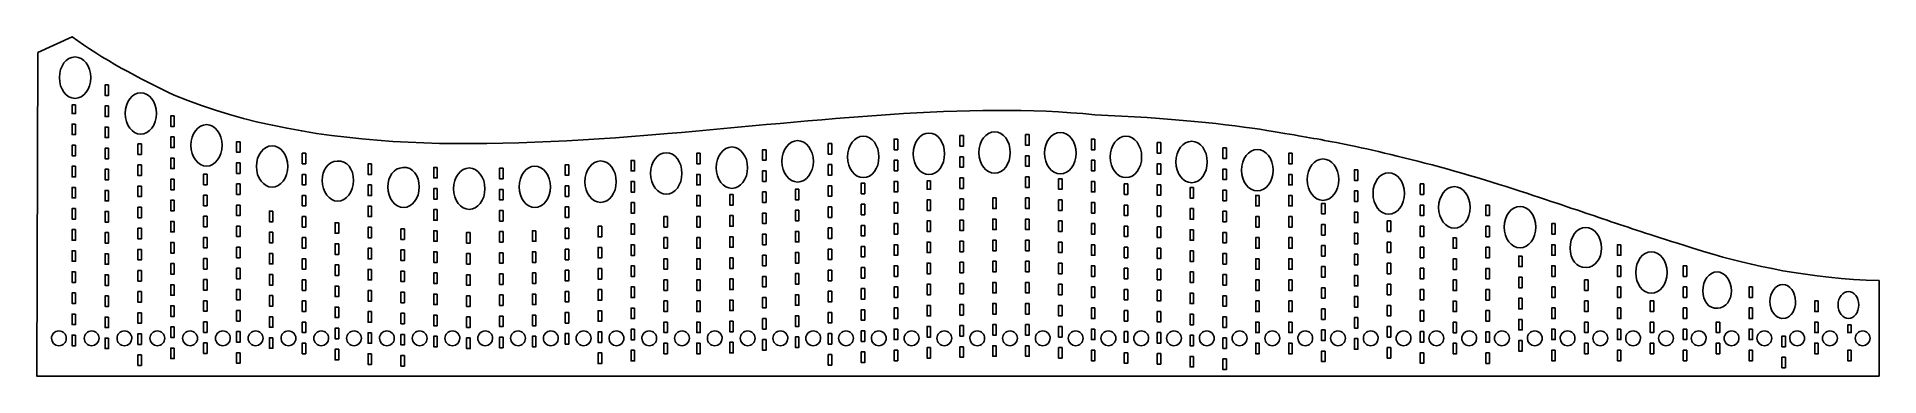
# Model space of a CAD drawing. Header units: centimetres. Extents: x -6.9 to 6.9, y -1.3 to 1.3.
import ezdxf

# ---------------------------------------------------------------- set-up
doc = ezdxf.new("R2010")
doc.units = ezdxf.units.CM
doc.header["$MEASUREMENT"] = 0
doc.layers.add('Layer 1', color=7, linetype='Continuous')

msp = doc.modelspace()

# ---------------------------------------------------------------- linework, layer by layer
at = {"layer": 'Layer 1', "color": 222, "lineweight": 25}
for points, knots in [([(6.92606, -0.55828), (6.40813, -0.54677), (5.9494, -0.44366), (5.62497, -0.34466), (5.62497, -0.34466), (5.30054, -0.24566), (5.14413, -0.19359), (4.97547, -0.1368), (4.97547, -0.1368), (4.80681, -0.08001), (4.65236, -0.02698), (4.41791, 0.05175), (4.41791, 0.05175), (4.18346, 0.13048), (3.85954, 0.23327), (3.56504, 0.31072), (3.56504, 0.31072), (3.27054, 0.38816), (3.02466, 0.44483), (2.84688, 0.47876), (2.84688, 0.47876), (2.6691, 0.51269), (2.59211, 0.52663), (2.32279, 0.57076), (2.32279, 0.57076), (2.05347, 0.61489), (1.57286, 0.66676), (1.02916, 0.68857), (1.02916, 0.68857), (0.07434, 0.78605), (-1.05031, 0.64362), (-2.1847, 0.54718), (-2.1847, 0.54718), (-2.1847, 0.54718), (-2.21116, 0.5447), (-2.21116, 0.5447), (-2.21116, 0.5447), (-3.50773, 0.43533), (-4.8151, 0.38985), (-5.893, 0.83574), (-5.893, 0.83574), (-6.15484, 0.96133), (-6.43719, 1.10859), (-6.66195, 1.27478), (-6.66195, 1.27478), (-6.66195, 1.27478), (-6.91827, 1.15572), (-6.91827, 1.15572), (-6.91827, 1.15572), (-6.91827, 1.15572), (-6.92654, -1.27782), (-6.92654, -1.27782), (-6.92654, -1.27782), (-6.92654, -1.27782), (6.92708, -1.27679), (6.92708, -1.27679), (6.92708, -1.27679), (6.92708, -1.27679), (6.92606, -0.55828), (6.92606, -0.55828)], [0, 0, 0, 0, 0.0625, 0.0625, 0.0625, 0.0625, 0.125, 0.125, 0.125, 0.125, 0.1875, 0.1875, 0.1875, 0.1875, 0.25, 0.25, 0.25, 0.25, 0.3125, 0.3125, 0.3125, 0.3125, 0.375, 0.375, 0.375, 0.375, 0.4375, 0.4375, 0.4375, 0.4375, 0.5, 0.5, 0.5, 0.5, 0.5625, 0.5625, 0.5625, 0.5625, 0.625, 0.625, 0.625, 0.625, 0.6875, 0.6875, 0.6875, 0.6875, 0.75, 0.75, 0.75, 0.75, 0.8125, 0.8125, 0.8125, 0.8125, 0.875, 0.875, 0.875, 0.875, 1, 1, 1, 1]), ([(-6.52056, 0.96803), (-6.52056, 0.88192), (-6.57356, 0.81176), (-6.6388, 0.81176), (-6.6388, 0.81176), (-6.70403, 0.81176), (-6.75704, 0.88192), (-6.75704, 0.96803), (-6.75704, 0.96803), (-6.75704, 1.05414), (-6.70404, 1.12347), (-6.6388, 1.12347), (-6.6388, 1.12347), (-6.57357, 1.12347), (-6.52056, 1.05414), (-6.52056, 0.96803)], [0, 0, 0, 0, 0.2, 0.2, 0.2, 0.2, 0.4, 0.4, 0.4, 0.4, 0.6, 0.6, 0.6, 0.6, 1, 1, 1, 1]), ([(-6.38744, 0.91346), (-6.38744, 0.91346), (-6.38744, 0.83408), (-6.38744, 0.83408), (-6.38744, 0.83408), (-6.38744, 0.83408), (-6.4139, 0.83408), (-6.4139, 0.83408), (-6.4139, 0.83408), (-6.4139, 0.83408), (-6.4139, 0.91346), (-6.4139, 0.91346), (-6.4139, 0.91346), (-6.4139, 0.91346), (-6.38744, 0.91346), (-6.38744, 0.91346)], [0, 0, 0, 0, 0.2, 0.2, 0.2, 0.2, 0.4, 0.4, 0.4, 0.4, 0.6, 0.6, 0.6, 0.6, 1, 1, 1, 1]), ([(-6.02695, 0.69849), (-6.02695, 0.61238), (-6.07995, 0.54222), (-6.14519, 0.54222), (-6.14519, 0.54222), (-6.21042, 0.54222), (-6.2626, 0.61238), (-6.2626, 0.69849), (-6.2626, 0.69849), (-6.2626, 0.7846), (-6.21043, 0.85393), (-6.14519, 0.85393), (-6.14519, 0.85393), (-6.07996, 0.85393), (-6.02695, 0.7846), (-6.02695, 0.69849)], [0, 0, 0, 0, 0.2, 0.2, 0.2, 0.2, 0.4, 0.4, 0.4, 0.4, 0.6, 0.6, 0.6, 0.6, 1, 1, 1, 1]), ([(-6.63549, 0.76286), (-6.63549, 0.76286), (-6.63549, 0.69766), (-6.63549, 0.69766), (-6.63549, 0.69766), (-6.63549, 0.69766), (-6.66195, 0.69766), (-6.66195, 0.69766), (-6.66195, 0.69766), (-6.66195, 0.69766), (-6.66195, 0.76286), (-6.66195, 0.76286), (-6.66195, 0.76286), (-6.66195, 0.76286), (-6.63549, 0.76286), (-6.63549, 0.76286)], [0, 0, 0, 0, 0.2, 0.2, 0.2, 0.2, 0.4, 0.4, 0.4, 0.4, 0.6, 0.6, 0.6, 0.6, 1, 1, 1, 1]), ([(-6.38744, 0.75471), (-6.38744, 0.75471), (-6.38744, 0.67533), (-6.38744, 0.67533), (-6.38744, 0.67533), (-6.38744, 0.67533), (-6.4139, 0.67533), (-6.4139, 0.67533), (-6.4139, 0.67533), (-6.4139, 0.67533), (-6.4139, 0.75471), (-6.4139, 0.75471), (-6.4139, 0.75471), (-6.4139, 0.75471), (-6.38744, 0.75471), (-6.38744, 0.75471)], [0, 0, 0, 0, 0.2, 0.2, 0.2, 0.2, 0.4, 0.4, 0.4, 0.4, 0.6, 0.6, 0.6, 0.6, 1, 1, 1, 1]), ([(-6.63549, 0.61829), (-6.63549, 0.61829), (-6.63549, 0.53891), (-6.63549, 0.53891), (-6.63549, 0.53891), (-6.63549, 0.53891), (-6.66195, 0.53891), (-6.66195, 0.53891), (-6.66195, 0.53891), (-6.66195, 0.53891), (-6.66195, 0.61829), (-6.66195, 0.61829), (-6.66195, 0.61829), (-6.66195, 0.61829), (-6.63549, 0.61829), (-6.63549, 0.61829)], [0, 0, 0, 0, 0.2, 0.2, 0.2, 0.2, 0.4, 0.4, 0.4, 0.4, 0.6, 0.6, 0.6, 0.6, 1, 1, 1, 1]), ([(-6.38744, 0.59596), (-6.38744, 0.59596), (-6.38744, 0.51658), (-6.38744, 0.51658), (-6.38744, 0.51658), (-6.38744, 0.51658), (-6.4139, 0.51658), (-6.4139, 0.51658), (-6.4139, 0.51658), (-6.4139, 0.51658), (-6.4139, 0.59596), (-6.4139, 0.59596), (-6.4139, 0.59596), (-6.4139, 0.59596), (-6.38744, 0.59596), (-6.38744, 0.59596)], [0, 0, 0, 0, 0.2, 0.2, 0.2, 0.2, 0.4, 0.4, 0.4, 0.4, 0.6, 0.6, 0.6, 0.6, 1, 1, 1, 1]), ([(-5.893, 0.6803), (-5.893, 0.6803), (-5.893, 0.60092), (-5.893, 0.60092), (-5.893, 0.60092), (-5.893, 0.60092), (-5.91946, 0.60092), (-5.91946, 0.60092), (-5.91946, 0.60092), (-5.91946, 0.60092), (-5.91946, 0.6803), (-5.91946, 0.6803), (-5.91946, 0.6803), (-5.91946, 0.6803), (-5.893, 0.6803), (-5.893, 0.6803)], [0, 0, 0, 0, 0.2, 0.2, 0.2, 0.2, 0.4, 0.4, 0.4, 0.4, 0.6, 0.6, 0.6, 0.6, 1, 1, 1, 1]), ([(-5.53251, 0.45871), (-5.53251, 0.3726), (-5.58551, 0.30244), (-5.65075, 0.30244), (-5.65075, 0.30244), (-5.71598, 0.30244), (-5.76899, 0.3726), (-5.76899, 0.45871), (-5.76899, 0.45871), (-5.76899, 0.54482), (-5.71599, 0.61415), (-5.65075, 0.61415), (-5.65075, 0.61415), (-5.58552, 0.61415), (-5.53251, 0.54482), (-5.53251, 0.45871)], [0, 0, 0, 0, 0.2, 0.2, 0.2, 0.2, 0.4, 0.4, 0.4, 0.4, 0.6, 0.6, 0.6, 0.6, 1, 1, 1, 1]), ([(0.39333, 0.40414), (0.39333, 0.31803), (0.34116, 0.2487), (0.27592, 0.2487), (0.27592, 0.2487), (0.21069, 0.2487), (0.15768, 0.31803), (0.15768, 0.40414), (0.15768, 0.40414), (0.15768, 0.49025), (0.21068, 0.56041), (0.27592, 0.56041), (0.27592, 0.56041), (0.34115, 0.56041), (0.39333, 0.49025), (0.39333, 0.40414)], [0, 0, 0, 0, 0.2, 0.2, 0.2, 0.2, 0.4, 0.4, 0.4, 0.4, 0.6, 0.6, 0.6, 0.6, 1, 1, 1, 1]), ([(0.88777, 0.4), (0.88777, 0.31389), (0.83477, 0.24373), (0.76953, 0.24373), (0.76953, 0.24373), (0.7043, 0.24373), (0.65129, 0.31389), (0.65129, 0.4), (0.65129, 0.4), (0.65129, 0.48611), (0.70429, 0.55544), (0.76953, 0.55544), (0.76953, 0.55544), (0.83476, 0.55544), (0.88777, 0.48611), (0.88777, 0.4)], [0, 0, 0, 0, 0.2, 0.2, 0.2, 0.2, 0.4, 0.4, 0.4, 0.4, 0.6, 0.6, 0.6, 0.6, 1, 1, 1, 1]), ([(-6.63549, 0.45954), (-6.63549, 0.45954), (-6.63549, 0.38016), (-6.63549, 0.38016), (-6.63549, 0.38016), (-6.63549, 0.38016), (-6.66195, 0.38016), (-6.66195, 0.38016), (-6.66195, 0.38016), (-6.66195, 0.38016), (-6.66195, 0.45954), (-6.66195, 0.45954), (-6.66195, 0.45954), (-6.66195, 0.45954), (-6.63549, 0.45954), (-6.63549, 0.45954)], [0, 0, 0, 0, 0.2, 0.2, 0.2, 0.2, 0.4, 0.4, 0.4, 0.4, 0.6, 0.6, 0.6, 0.6, 1, 1, 1, 1]), ([(-6.38744, 0.43721), (-6.38744, 0.43721), (-6.38744, 0.35783), (-6.38744, 0.35783), (-6.38744, 0.35783), (-6.38744, 0.35783), (-6.4139, 0.35783), (-6.4139, 0.35783), (-6.4139, 0.35783), (-6.4139, 0.35783), (-6.4139, 0.43721), (-6.4139, 0.43721), (-6.4139, 0.43721), (-6.4139, 0.43721), (-6.38744, 0.43721), (-6.38744, 0.43721)], [0, 0, 0, 0, 0.2, 0.2, 0.2, 0.2, 0.4, 0.4, 0.4, 0.4, 0.6, 0.6, 0.6, 0.6, 1, 1, 1, 1]), ([(-6.14022, 0.46946), (-6.14022, 0.46946), (-6.14022, 0.39008), (-6.14022, 0.39008), (-6.14022, 0.39008), (-6.14022, 0.39008), (-6.16668, 0.39008), (-6.16668, 0.39008), (-6.16668, 0.39008), (-6.16668, 0.39008), (-6.16668, 0.46946), (-6.16668, 0.46946), (-6.16668, 0.46946), (-6.16668, 0.46946), (-6.14022, 0.46946), (-6.14022, 0.46946)], [0, 0, 0, 0, 0.2, 0.2, 0.2, 0.2, 0.4, 0.4, 0.4, 0.4, 0.6, 0.6, 0.6, 0.6, 1, 1, 1, 1]), ([(-5.893, 0.52155), (-5.893, 0.52155), (-5.893, 0.44217), (-5.893, 0.44217), (-5.893, 0.44217), (-5.893, 0.44217), (-5.91946, 0.44217), (-5.91946, 0.44217), (-5.91946, 0.44217), (-5.91946, 0.44217), (-5.91946, 0.52155), (-5.91946, 0.52155), (-5.91946, 0.52155), (-5.91946, 0.52155), (-5.893, 0.52155), (-5.893, 0.52155)], [0, 0, 0, 0, 0.2, 0.2, 0.2, 0.2, 0.4, 0.4, 0.4, 0.4, 0.6, 0.6, 0.6, 0.6, 1, 1, 1, 1]), ([(-5.39856, 0.48599), (-5.39856, 0.48599), (-5.39856, 0.40661), (-5.39856, 0.40661), (-5.39856, 0.40661), (-5.39856, 0.40661), (-5.42502, 0.40661), (-5.42502, 0.40661), (-5.42502, 0.40661), (-5.42502, 0.40661), (-5.42502, 0.48599), (-5.42502, 0.48599), (-5.42502, 0.48599), (-5.42502, 0.48599), (-5.39856, 0.48599), (-5.39856, 0.48599)], [0, 0, 0, 0, 0.2, 0.2, 0.2, 0.2, 0.4, 0.4, 0.4, 0.4, 0.6, 0.6, 0.6, 0.6, 1, 1, 1, 1]), ([(-5.0389, 0.29996), (-5.0389, 0.21385), (-5.0919, 0.14369), (-5.15714, 0.14369), (-5.15714, 0.14369), (-5.22237, 0.14369), (-5.27538, 0.21385), (-5.27538, 0.29996), (-5.27538, 0.29996), (-5.27538, 0.38607), (-5.22238, 0.4554), (-5.15714, 0.4554), (-5.15714, 0.4554), (-5.09191, 0.4554), (-5.0389, 0.38607), (-5.0389, 0.29996)], [0, 0, 0, 0, 0.2, 0.2, 0.2, 0.2, 0.4, 0.4, 0.4, 0.4, 0.6, 0.6, 0.6, 0.6, 1, 1, 1, 1]), ([(-1.58195, 0.29004), (-1.58195, 0.20393), (-1.63495, 0.1346), (-1.70019, 0.1346), (-1.70019, 0.1346), (-1.76542, 0.1346), (-1.81843, 0.20393), (-1.81843, 0.29004), (-1.81843, 0.29004), (-1.81843, 0.37615), (-1.76543, 0.44631), (-1.70019, 0.44631), (-1.70019, 0.44631), (-1.63496, 0.44631), (-1.58195, 0.37615), (-1.58195, 0.29004)], [0, 0, 0, 0, 0.2, 0.2, 0.2, 0.2, 0.4, 0.4, 0.4, 0.4, 0.6, 0.6, 0.6, 0.6, 1, 1, 1, 1]), ([(-1.44304, 0.42564), (-1.44304, 0.42564), (-1.44304, 0.34626), (-1.44304, 0.34626), (-1.44304, 0.34626), (-1.44304, 0.34626), (-1.4695, 0.34626), (-1.4695, 0.34626), (-1.4695, 0.34626), (-1.4695, 0.34626), (-1.4695, 0.42564), (-1.4695, 0.42564), (-1.4695, 0.42564), (-1.4695, 0.42564), (-1.44304, 0.42564), (-1.44304, 0.42564)], [0, 0, 0, 0, 0.2, 0.2, 0.2, 0.2, 0.4, 0.4, 0.4, 0.4, 0.6, 0.6, 0.6, 0.6, 1, 1, 1, 1]), ([(-1.08751, 0.33799), (-1.08751, 0.25188), (-1.14051, 0.18255), (-1.20575, 0.18255), (-1.20575, 0.18255), (-1.27098, 0.18255), (-1.32399, 0.25188), (-1.32399, 0.33799), (-1.32399, 0.33799), (-1.32399, 0.4241), (-1.27099, 0.49426), (-1.20575, 0.49426), (-1.20575, 0.49426), (-1.14052, 0.49426), (-1.08751, 0.4241), (-1.08751, 0.33799)], [0, 0, 0, 0, 0.2, 0.2, 0.2, 0.2, 0.4, 0.4, 0.4, 0.4, 0.6, 0.6, 0.6, 0.6, 1, 1, 1, 1]), ([(-0.9486, 0.47194), (-0.9486, 0.47194), (-0.9486, 0.39256), (-0.9486, 0.39256), (-0.9486, 0.39256), (-0.9486, 0.39256), (-0.97506, 0.39256), (-0.97506, 0.39256), (-0.97506, 0.39256), (-0.97506, 0.39256), (-0.97506, 0.47194), (-0.97506, 0.47194), (-0.97506, 0.47194), (-0.97506, 0.47194), (-0.9486, 0.47194), (-0.9486, 0.47194)], [0, 0, 0, 0, 0.2, 0.2, 0.2, 0.2, 0.4, 0.4, 0.4, 0.4, 0.6, 0.6, 0.6, 0.6, 1, 1, 1, 1]), ([(-0.5939, 0.37107), (-0.5939, 0.28496), (-0.6469, 0.21563), (-0.71214, 0.21563), (-0.71214, 0.21563), (-0.77737, 0.21563), (-0.83038, 0.28496), (-0.83038, 0.37107), (-0.83038, 0.37107), (-0.83038, 0.45718), (-0.77738, 0.52734), (-0.71214, 0.52734), (-0.71214, 0.52734), (-0.64691, 0.52734), (-0.5939, 0.45718), (-0.5939, 0.37107)], [0, 0, 0, 0, 0.2, 0.2, 0.2, 0.2, 0.4, 0.4, 0.4, 0.4, 0.6, 0.6, 0.6, 0.6, 1, 1, 1, 1]), ([(-0.45334, 0.50501), (-0.45334, 0.50501), (-0.45334, 0.42563), (-0.45334, 0.42563), (-0.45334, 0.42563), (-0.45334, 0.42563), (-0.4798, 0.42563), (-0.4798, 0.42563), (-0.4798, 0.42563), (-0.4798, 0.42563), (-0.4798, 0.50501), (-0.4798, 0.50501), (-0.4798, 0.50501), (-0.4798, 0.50501), (-0.45334, 0.50501), (-0.45334, 0.50501)], [0, 0, 0, 0, 0.2, 0.2, 0.2, 0.2, 0.4, 0.4, 0.4, 0.4, 0.6, 0.6, 0.6, 0.6, 1, 1, 1, 1]), ([(-0.10028, 0.39504), (-0.10028, 0.30893), (-0.15328, 0.23877), (-0.21852, 0.23877), (-0.21852, 0.23877), (-0.28375, 0.23877), (-0.33676, 0.30893), (-0.33676, 0.39504), (-0.33676, 0.39504), (-0.33676, 0.48115), (-0.28376, 0.55131), (-0.21852, 0.55131), (-0.21852, 0.55131), (-0.15329, 0.55131), (-0.10028, 0.48115), (-0.10028, 0.39504)], [0, 0, 0, 0, 0.2, 0.2, 0.2, 0.2, 0.4, 0.4, 0.4, 0.4, 0.6, 0.6, 0.6, 0.6, 1, 1, 1, 1]), ([(0.0411, 0.53147), (0.0411, 0.53147), (0.0411, 0.45209), (0.0411, 0.45209), (0.0411, 0.45209), (0.0411, 0.45209), (0.01464, 0.45209), (0.01464, 0.45209), (0.01464, 0.45209), (0.01464, 0.45209), (0.01464, 0.53147), (0.01464, 0.53147), (0.01464, 0.53147), (0.01464, 0.53147), (0.0411, 0.53147), (0.0411, 0.53147)], [0, 0, 0, 0, 0.2, 0.2, 0.2, 0.2, 0.4, 0.4, 0.4, 0.4, 0.6, 0.6, 0.6, 0.6, 1, 1, 1, 1]), ([(0.53554, 0.53891), (0.53554, 0.53891), (0.53554, 0.45953), (0.53554, 0.45953), (0.53554, 0.45953), (0.53554, 0.45953), (0.50908, 0.45953), (0.50908, 0.45953), (0.50908, 0.45953), (0.50908, 0.45953), (0.50908, 0.53891), (0.50908, 0.53891), (0.50908, 0.53891), (0.50908, 0.53891), (0.53554, 0.53891), (0.53554, 0.53891)], [0, 0, 0, 0, 0.2, 0.2, 0.2, 0.2, 0.4, 0.4, 0.4, 0.4, 0.6, 0.6, 0.6, 0.6, 1, 1, 1, 1]), ([(1.02999, 0.50501), (1.02999, 0.50501), (1.02999, 0.42563), (1.02999, 0.42563), (1.02999, 0.42563), (1.02999, 0.42563), (1.00353, 0.42563), (1.00353, 0.42563), (1.00353, 0.42563), (1.00353, 0.42563), (1.00353, 0.50501), (1.00353, 0.50501), (1.00353, 0.50501), (1.00353, 0.50501), (1.02999, 0.50501), (1.02999, 0.50501)], [0, 0, 0, 0, 0.2, 0.2, 0.2, 0.2, 0.4, 0.4, 0.4, 0.4, 0.6, 0.6, 0.6, 0.6, 1, 1, 1, 1]), ([(1.38138, 0.37107), (1.38138, 0.28496), (1.32838, 0.21563), (1.26314, 0.21563), (1.26314, 0.21563), (1.19791, 0.21563), (1.1449, 0.28496), (1.1449, 0.37107), (1.1449, 0.37107), (1.1449, 0.45718), (1.1979, 0.52734), (1.26314, 0.52734), (1.26314, 0.52734), (1.32837, 0.52734), (1.38138, 0.45718), (1.38138, 0.37107)], [0, 0, 0, 0, 0.2, 0.2, 0.2, 0.2, 0.4, 0.4, 0.4, 0.4, 0.6, 0.6, 0.6, 0.6, 1, 1, 1, 1]), ([(1.52443, 0.47938), (1.52443, 0.47938), (1.52443, 0.4), (1.52443, 0.4), (1.52443, 0.4), (1.52443, 0.4), (1.49797, 0.4), (1.49797, 0.4), (1.49797, 0.4), (1.49797, 0.4), (1.49797, 0.47938), (1.49797, 0.47938), (1.49797, 0.47938), (1.49797, 0.47938), (1.52443, 0.47938), (1.52443, 0.47938)], [0, 0, 0, 0, 0.2, 0.2, 0.2, 0.2, 0.4, 0.4, 0.4, 0.4, 0.6, 0.6, 0.6, 0.6, 1, 1, 1, 1]), ([(1.875, 0.33386), (1.875, 0.24775), (1.82283, 0.17759), (1.75759, 0.17759), (1.75759, 0.17759), (1.69236, 0.17759), (1.63935, 0.24775), (1.63935, 0.33386), (1.63935, 0.33386), (1.63935, 0.41997), (1.69235, 0.4893), (1.75759, 0.4893), (1.75759, 0.4893), (1.82282, 0.4893), (1.875, 0.41997), (1.875, 0.33386)], [0, 0, 0, 0, 0.2, 0.2, 0.2, 0.2, 0.4, 0.4, 0.4, 0.4, 0.6, 0.6, 0.6, 0.6, 1, 1, 1, 1]), ([(2.01887, 0.43886), (2.01887, 0.43886), (2.01887, 0.35948), (2.01887, 0.35948), (2.01887, 0.35948), (2.01887, 0.35948), (1.99241, 0.35948), (1.99241, 0.35948), (1.99241, 0.35948), (1.99241, 0.35948), (1.99241, 0.43886), (1.99241, 0.43886), (1.99241, 0.43886), (1.99241, 0.43886), (2.01887, 0.43886), (2.01887, 0.43886)], [0, 0, 0, 0, 0.2, 0.2, 0.2, 0.2, 0.4, 0.4, 0.4, 0.4, 0.6, 0.6, 0.6, 0.6, 1, 1, 1, 1]), ([(2.36944, 0.27102), (2.36944, 0.18491), (2.31644, 0.11558), (2.2512, 0.11558), (2.2512, 0.11558), (2.18597, 0.11558), (2.13296, 0.18491), (2.13296, 0.27102), (2.13296, 0.27102), (2.13296, 0.35713), (2.18596, 0.42729), (2.2512, 0.42729), (2.2512, 0.42729), (2.31643, 0.42729), (2.36944, 0.35713), (2.36944, 0.27102)], [0, 0, 0, 0, 0.2, 0.2, 0.2, 0.2, 0.4, 0.4, 0.4, 0.4, 0.6, 0.6, 0.6, 0.6, 1, 1, 1, 1]), ([(-6.63549, 0.30079), (-6.63549, 0.30079), (-6.63549, 0.22141), (-6.63549, 0.22141), (-6.63549, 0.22141), (-6.63549, 0.22141), (-6.66195, 0.22141), (-6.66195, 0.22141), (-6.66195, 0.22141), (-6.66195, 0.22141), (-6.66195, 0.30079), (-6.66195, 0.30079), (-6.66195, 0.30079), (-6.66195, 0.30079), (-6.63549, 0.30079), (-6.63549, 0.30079)], [0, 0, 0, 0, 0.2, 0.2, 0.2, 0.2, 0.4, 0.4, 0.4, 0.4, 0.6, 0.6, 0.6, 0.6, 1, 1, 1, 1]), ([(-6.38744, 0.27846), (-6.38744, 0.27846), (-6.38744, 0.19908), (-6.38744, 0.19908), (-6.38744, 0.19908), (-6.38744, 0.19908), (-6.4139, 0.19908), (-6.4139, 0.19908), (-6.4139, 0.19908), (-6.4139, 0.19908), (-6.4139, 0.27846), (-6.4139, 0.27846), (-6.4139, 0.27846), (-6.4139, 0.27846), (-6.38744, 0.27846), (-6.38744, 0.27846)], [0, 0, 0, 0, 0.2, 0.2, 0.2, 0.2, 0.4, 0.4, 0.4, 0.4, 0.6, 0.6, 0.6, 0.6, 1, 1, 1, 1]), ([(-6.14022, 0.31071), (-6.14022, 0.31071), (-6.14022, 0.23133), (-6.14022, 0.23133), (-6.14022, 0.23133), (-6.14022, 0.23133), (-6.16668, 0.23133), (-6.16668, 0.23133), (-6.16668, 0.23133), (-6.16668, 0.23133), (-6.16668, 0.31071), (-6.16668, 0.31071), (-6.16668, 0.31071), (-6.16668, 0.31071), (-6.14022, 0.31071), (-6.14022, 0.31071)], [0, 0, 0, 0, 0.2, 0.2, 0.2, 0.2, 0.4, 0.4, 0.4, 0.4, 0.6, 0.6, 0.6, 0.6, 1, 1, 1, 1]), ([(-5.893, 0.3628), (-5.893, 0.3628), (-5.893, 0.28342), (-5.893, 0.28342), (-5.893, 0.28342), (-5.893, 0.28342), (-5.91946, 0.28342), (-5.91946, 0.28342), (-5.91946, 0.28342), (-5.91946, 0.28342), (-5.91946, 0.3628), (-5.91946, 0.3628), (-5.91946, 0.3628), (-5.91946, 0.3628), (-5.893, 0.3628), (-5.893, 0.3628)], [0, 0, 0, 0, 0.2, 0.2, 0.2, 0.2, 0.4, 0.4, 0.4, 0.4, 0.6, 0.6, 0.6, 0.6, 1, 1, 1, 1]), ([(-5.39856, 0.32724), (-5.39856, 0.32724), (-5.39856, 0.24786), (-5.39856, 0.24786), (-5.39856, 0.24786), (-5.39856, 0.24786), (-5.42502, 0.24786), (-5.42502, 0.24786), (-5.42502, 0.24786), (-5.42502, 0.24786), (-5.42502, 0.32724), (-5.42502, 0.32724), (-5.42502, 0.32724), (-5.42502, 0.32724), (-5.39856, 0.32724), (-5.39856, 0.32724)], [0, 0, 0, 0, 0.2, 0.2, 0.2, 0.2, 0.4, 0.4, 0.4, 0.4, 0.6, 0.6, 0.6, 0.6, 1, 1, 1, 1]), ([(-4.90412, 0.39918), (-4.90412, 0.39918), (-4.90412, 0.3198), (-4.90412, 0.3198), (-4.90412, 0.3198), (-4.90412, 0.3198), (-4.93058, 0.3198), (-4.93058, 0.3198), (-4.93058, 0.3198), (-4.93058, 0.3198), (-4.93058, 0.39918), (-4.93058, 0.39918), (-4.93058, 0.39918), (-4.93058, 0.39918), (-4.90412, 0.39918), (-4.90412, 0.39918)], [0, 0, 0, 0, 0.2, 0.2, 0.2, 0.2, 0.4, 0.4, 0.4, 0.4, 0.6, 0.6, 0.6, 0.6, 1, 1, 1, 1]), ([(-4.54528, 0.19495), (-4.54528, 0.10884), (-4.59828, 0.03868), (-4.66352, 0.03868), (-4.66352, 0.03868), (-4.72875, 0.03868), (-4.78093, 0.10884), (-4.78093, 0.19495), (-4.78093, 0.19495), (-4.78093, 0.27221), (-4.73912, 0.33563), (-4.6669, 0.34038), (-4.6669, 0.34038), (-4.59469, 0.34514), (-4.54528, 0.27818), (-4.54528, 0.19495)], [0, 0, 0, 0, 0.2, 0.2, 0.2, 0.2, 0.4, 0.4, 0.4, 0.4, 0.6, 0.6, 0.6, 0.6, 1, 1, 1, 1]), ([(-4.40968, 0.31898), (-4.40968, 0.31898), (-4.40968, 0.2396), (-4.40968, 0.2396), (-4.40968, 0.2396), (-4.40968, 0.2396), (-4.43614, 0.2396), (-4.43614, 0.2396), (-4.43614, 0.2396), (-4.43614, 0.2396), (-4.43614, 0.31898), (-4.43614, 0.31898), (-4.43614, 0.31898), (-4.43614, 0.31898), (-4.40968, 0.31898), (-4.40968, 0.31898)], [0, 0, 0, 0, 0.2, 0.2, 0.2, 0.2, 0.4, 0.4, 0.4, 0.4, 0.6, 0.6, 0.6, 0.6, 1, 1, 1, 1]), ([(-4.05084, 0.14617), (-4.05084, 0.06006), (-4.10384, -0.00927), (-4.16908, -0.00927), (-4.16908, -0.00927), (-4.23431, -0.00927), (-4.28732, 0.06006), (-4.28732, 0.14617), (-4.28732, 0.14617), (-4.28732, 0.22343), (-4.24482, 0.28754), (-4.17254, 0.29234), (-4.17254, 0.29234), (-4.10026, 0.29714), (-4.05085, 0.2294), (-4.05085, 0.14617), (-4.05085, 0.14617), (-4.05085, 0.14617), (-4.05084, 0.14617), (-4.05084, 0.14617)], [0, 0, 0, 0, 0.16666667, 0.16666667, 0.16666667, 0.16666667, 0.33333333, 0.33333333, 0.33333333, 0.33333333, 0.5, 0.5, 0.5, 0.5, 0.66666667, 0.66666667, 0.66666667, 0.66666667, 1, 1, 1, 1]), ([(-3.91524, 0.29252), (-3.91524, 0.29252), (-3.91524, 0.21314), (-3.91524, 0.21314), (-3.91524, 0.21314), (-3.91524, 0.21314), (-3.9417, 0.21314), (-3.9417, 0.21314), (-3.9417, 0.21314), (-3.9417, 0.21314), (-3.9417, 0.29252), (-3.9417, 0.29252), (-3.9417, 0.29252), (-3.9417, 0.29252), (-3.91524, 0.29252), (-3.91524, 0.29252)], [0, 0, 0, 0, 0.2, 0.2, 0.2, 0.2, 0.4, 0.4, 0.4, 0.4, 0.6, 0.6, 0.6, 0.6, 1, 1, 1, 1]), ([(-3.55723, 0.13211), (-3.55723, 0.046), (-3.61023, -0.02333), (-3.67547, -0.02333), (-3.67547, -0.02333), (-3.7407, -0.02333), (-3.79371, 0.046), (-3.79371, 0.13211), (-3.79371, 0.13211), (-3.79371, 0.21822), (-3.74071, 0.28838), (-3.67547, 0.28838), (-3.67547, 0.28838), (-3.61024, 0.28838), (-3.55723, 0.21822), (-3.55723, 0.13211)], [0, 0, 0, 0, 0.2, 0.2, 0.2, 0.2, 0.4, 0.4, 0.4, 0.4, 0.6, 0.6, 0.6, 0.6, 1, 1, 1, 1]), ([(-3.4208, 0.2859), (-3.4208, 0.2859), (-3.4208, 0.20652), (-3.4208, 0.20652), (-3.4208, 0.20652), (-3.4208, 0.20652), (-3.44726, 0.20652), (-3.44726, 0.20652), (-3.44726, 0.20652), (-3.44726, 0.20652), (-3.44726, 0.2859), (-3.44726, 0.2859), (-3.44726, 0.2859), (-3.44726, 0.2859), (-3.4208, 0.2859), (-3.4208, 0.2859)], [0, 0, 0, 0, 0.2, 0.2, 0.2, 0.2, 0.4, 0.4, 0.4, 0.4, 0.6, 0.6, 0.6, 0.6, 1, 1, 1, 1]), ([(-3.06362, 0.14617), (-3.06362, 0.06006), (-3.11662, -0.00927), (-3.18186, -0.00927), (-3.18186, -0.00927), (-3.24709, -0.00927), (-3.29927, 0.06006), (-3.29927, 0.14617), (-3.29927, 0.14617), (-3.29927, 0.23228), (-3.2471, 0.30244), (-3.18186, 0.30244), (-3.18186, 0.30244), (-3.11663, 0.30244), (-3.06362, 0.23228), (-3.06362, 0.14617)], [0, 0, 0, 0, 0.2, 0.2, 0.2, 0.2, 0.4, 0.4, 0.4, 0.4, 0.6, 0.6, 0.6, 0.6, 1, 1, 1, 1]), ([(-2.92636, 0.31236), (-2.92636, 0.31236), (-2.92636, 0.23298), (-2.92636, 0.23298), (-2.92636, 0.23298), (-2.92636, 0.23298), (-2.95282, 0.23298), (-2.95282, 0.23298), (-2.95282, 0.23298), (-2.95282, 0.23298), (-2.95282, 0.31236), (-2.95282, 0.31236), (-2.95282, 0.31236), (-2.95282, 0.31236), (-2.92636, 0.31236), (-2.92636, 0.31236)], [0, 0, 0, 0, 0.2, 0.2, 0.2, 0.2, 0.4, 0.4, 0.4, 0.4, 0.6, 0.6, 0.6, 0.6, 1, 1, 1, 1]), ([(-2.56918, 0.18503), (-2.56918, 0.09892), (-2.62218, 0.02959), (-2.68742, 0.02959), (-2.68742, 0.02959), (-2.75265, 0.02959), (-2.80566, 0.09892), (-2.80566, 0.18503), (-2.80566, 0.18503), (-2.80566, 0.27114), (-2.75266, 0.3413), (-2.68742, 0.3413), (-2.68742, 0.3413), (-2.62219, 0.3413), (-2.56918, 0.27114), (-2.56918, 0.18503)], [0, 0, 0, 0, 0.2, 0.2, 0.2, 0.2, 0.4, 0.4, 0.4, 0.4, 0.6, 0.6, 0.6, 0.6, 1, 1, 1, 1]), ([(-2.43192, 0.34543), (-2.43192, 0.34543), (-2.43192, 0.26605), (-2.43192, 0.26605), (-2.43192, 0.26605), (-2.43192, 0.26605), (-2.45838, 0.26605), (-2.45838, 0.26605), (-2.45838, 0.26605), (-2.45838, 0.26605), (-2.45838, 0.34543), (-2.45838, 0.34543), (-2.45838, 0.34543), (-2.45838, 0.34543), (-2.43192, 0.34543), (-2.43192, 0.34543)], [0, 0, 0, 0, 0.2, 0.2, 0.2, 0.2, 0.4, 0.4, 0.4, 0.4, 0.6, 0.6, 0.6, 0.6, 1, 1, 1, 1]), ([(-2.07556, 0.24787), (-2.07556, 0.16176), (-2.12856, 0.0916), (-2.1938, 0.0916), (-2.1938, 0.0916), (-2.25903, 0.0916), (-2.31204, 0.16176), (-2.31204, 0.24787), (-2.31204, 0.24787), (-2.31204, 0.33398), (-2.25904, 0.40331), (-2.1938, 0.40331), (-2.1938, 0.40331), (-2.12857, 0.40331), (-2.07556, 0.33398), (-2.07556, 0.24787)], [0, 0, 0, 0, 0.2, 0.2, 0.2, 0.2, 0.4, 0.4, 0.4, 0.4, 0.6, 0.6, 0.6, 0.6, 1, 1, 1, 1]), ([(-1.93748, 0.39918), (-1.93748, 0.39918), (-1.93748, 0.3198), (-1.93748, 0.3198), (-1.93748, 0.3198), (-1.93748, 0.3198), (-1.96394, 0.3198), (-1.96394, 0.3198), (-1.96394, 0.3198), (-1.96394, 0.3198), (-1.96394, 0.39918), (-1.96394, 0.39918), (-1.96394, 0.39918), (-1.96394, 0.39918), (-1.93748, 0.39918), (-1.93748, 0.39918)], [0, 0, 0, 0, 0.2, 0.2, 0.2, 0.2, 0.4, 0.4, 0.4, 0.4, 0.6, 0.6, 0.6, 0.6, 1, 1, 1, 1]), ([(-0.9486, 0.31319), (-0.9486, 0.31319), (-0.9486, 0.23381), (-0.9486, 0.23381), (-0.9486, 0.23381), (-0.9486, 0.23381), (-0.97506, 0.23381), (-0.97506, 0.23381), (-0.97506, 0.23381), (-0.97506, 0.23381), (-0.97506, 0.31319), (-0.97506, 0.31319), (-0.97506, 0.31319), (-0.97506, 0.31319), (-0.9486, 0.31319), (-0.9486, 0.31319)], [0, 0, 0, 0, 0.2, 0.2, 0.2, 0.2, 0.4, 0.4, 0.4, 0.4, 0.6, 0.6, 0.6, 0.6, 1, 1, 1, 1]), ([(-0.45334, 0.34626), (-0.45334, 0.34626), (-0.45334, 0.26688), (-0.45334, 0.26688), (-0.45334, 0.26688), (-0.45334, 0.26688), (-0.4798, 0.26688), (-0.4798, 0.26688), (-0.4798, 0.26688), (-0.4798, 0.26688), (-0.4798, 0.34626), (-0.4798, 0.34626), (-0.4798, 0.34626), (-0.4798, 0.34626), (-0.45334, 0.34626), (-0.45334, 0.34626)], [0, 0, 0, 0, 0.2, 0.2, 0.2, 0.2, 0.4, 0.4, 0.4, 0.4, 0.6, 0.6, 0.6, 0.6, 1, 1, 1, 1]), ([(0.0411, 0.37272), (0.0411, 0.37272), (0.0411, 0.29334), (0.0411, 0.29334), (0.0411, 0.29334), (0.0411, 0.29334), (0.01464, 0.29334), (0.01464, 0.29334), (0.01464, 0.29334), (0.01464, 0.29334), (0.01464, 0.37272), (0.01464, 0.37272), (0.01464, 0.37272), (0.01464, 0.37272), (0.0411, 0.37272), (0.0411, 0.37272)], [0, 0, 0, 0, 0.2, 0.2, 0.2, 0.2, 0.4, 0.4, 0.4, 0.4, 0.6, 0.6, 0.6, 0.6, 1, 1, 1, 1]), ([(0.53554, 0.38016), (0.53554, 0.38016), (0.53554, 0.30078), (0.53554, 0.30078), (0.53554, 0.30078), (0.53554, 0.30078), (0.50908, 0.30078), (0.50908, 0.30078), (0.50908, 0.30078), (0.50908, 0.30078), (0.50908, 0.38016), (0.50908, 0.38016), (0.50908, 0.38016), (0.50908, 0.38016), (0.53554, 0.38016), (0.53554, 0.38016)], [0, 0, 0, 0, 0.2, 0.2, 0.2, 0.2, 0.4, 0.4, 0.4, 0.4, 0.6, 0.6, 0.6, 0.6, 1, 1, 1, 1]), ([(1.02999, 0.34626), (1.02999, 0.34626), (1.02999, 0.26688), (1.02999, 0.26688), (1.02999, 0.26688), (1.02999, 0.26688), (1.00353, 0.26688), (1.00353, 0.26688), (1.00353, 0.26688), (1.00353, 0.26688), (1.00353, 0.34626), (1.00353, 0.34626), (1.00353, 0.34626), (1.00353, 0.34626), (1.02999, 0.34626), (1.02999, 0.34626)], [0, 0, 0, 0, 0.2, 0.2, 0.2, 0.2, 0.4, 0.4, 0.4, 0.4, 0.6, 0.6, 0.6, 0.6, 1, 1, 1, 1]), ([(1.52443, 0.32063), (1.52443, 0.32063), (1.52443, 0.24125), (1.52443, 0.24125), (1.52443, 0.24125), (1.52443, 0.24125), (1.49797, 0.24125), (1.49797, 0.24125), (1.49797, 0.24125), (1.49797, 0.24125), (1.49797, 0.32063), (1.49797, 0.32063), (1.49797, 0.32063), (1.49797, 0.32063), (1.52443, 0.32063), (1.52443, 0.32063)], [0, 0, 0, 0, 0.2, 0.2, 0.2, 0.2, 0.4, 0.4, 0.4, 0.4, 0.6, 0.6, 0.6, 0.6, 1, 1, 1, 1]), ([(2.01887, 0.28011), (2.01887, 0.28011), (2.01887, 0.20073), (2.01887, 0.20073), (2.01887, 0.20073), (2.01887, 0.20073), (1.99241, 0.20073), (1.99241, 0.20073), (1.99241, 0.20073), (1.99241, 0.20073), (1.99241, 0.28011), (1.99241, 0.28011), (1.99241, 0.28011), (1.99241, 0.28011), (2.01887, 0.28011), (2.01887, 0.28011)], [0, 0, 0, 0, 0.2, 0.2, 0.2, 0.2, 0.4, 0.4, 0.4, 0.4, 0.6, 0.6, 0.6, 0.6, 1, 1, 1, 1]), ([(2.51331, 0.39918), (2.51331, 0.39918), (2.51331, 0.3198), (2.51331, 0.3198), (2.51331, 0.3198), (2.51331, 0.3198), (2.48685, 0.3198), (2.48685, 0.3198), (2.48685, 0.3198), (2.48685, 0.3198), (2.48685, 0.39918), (2.48685, 0.39918), (2.48685, 0.39918), (2.48685, 0.39918), (2.51331, 0.39918), (2.51331, 0.39918)], [0, 0, 0, 0, 0.2, 0.2, 0.2, 0.2, 0.4, 0.4, 0.4, 0.4, 0.6, 0.6, 0.6, 0.6, 1, 1, 1, 1]), ([(2.86305, 0.20074), (2.86305, 0.11463), (2.81005, 0.04447), (2.74481, 0.04447), (2.74481, 0.04447), (2.67958, 0.04447), (2.62657, 0.11463), (2.62657, 0.20074), (2.62657, 0.20074), (2.62657, 0.28685), (2.67957, 0.35618), (2.74481, 0.35618), (2.74481, 0.35618), (2.81004, 0.35618), (2.86305, 0.28685), (2.86305, 0.20074)], [0, 0, 0, 0, 0.2, 0.2, 0.2, 0.2, 0.4, 0.4, 0.4, 0.4, 0.6, 0.6, 0.6, 0.6, 1, 1, 1, 1]), ([(-6.63549, 0.14204), (-6.63549, 0.14204), (-6.63549, 0.06266), (-6.63549, 0.06266), (-6.63549, 0.06266), (-6.63549, 0.06266), (-6.66195, 0.06266), (-6.66195, 0.06266), (-6.66195, 0.06266), (-6.66195, 0.06266), (-6.66195, 0.14204), (-6.66195, 0.14204), (-6.66195, 0.14204), (-6.66195, 0.14204), (-6.63549, 0.14204), (-6.63549, 0.14204)], [0, 0, 0, 0, 0.2, 0.2, 0.2, 0.2, 0.4, 0.4, 0.4, 0.4, 0.6, 0.6, 0.6, 0.6, 1, 1, 1, 1]), ([(-6.14022, 0.15196), (-6.14022, 0.15196), (-6.14022, 0.07258), (-6.14022, 0.07258), (-6.14022, 0.07258), (-6.14022, 0.07258), (-6.16668, 0.07258), (-6.16668, 0.07258), (-6.16668, 0.07258), (-6.16668, 0.07258), (-6.16668, 0.15196), (-6.16668, 0.15196), (-6.16668, 0.15196), (-6.16668, 0.15196), (-6.14022, 0.15196), (-6.14022, 0.15196)], [0, 0, 0, 0, 0.2, 0.2, 0.2, 0.2, 0.4, 0.4, 0.4, 0.4, 0.6, 0.6, 0.6, 0.6, 1, 1, 1, 1]), ([(-5.893, 0.20405), (-5.893, 0.20405), (-5.893, 0.12467), (-5.893, 0.12467), (-5.893, 0.12467), (-5.893, 0.12467), (-5.91946, 0.12467), (-5.91946, 0.12467), (-5.91946, 0.12467), (-5.91946, 0.12467), (-5.91946, 0.20405), (-5.91946, 0.20405), (-5.91946, 0.20405), (-5.91946, 0.20405), (-5.893, 0.20405), (-5.893, 0.20405)], [0, 0, 0, 0, 0.2, 0.2, 0.2, 0.2, 0.4, 0.4, 0.4, 0.4, 0.6, 0.6, 0.6, 0.6, 1, 1, 1, 1]), ([(-5.64578, 0.24208), (-5.64578, 0.24208), (-5.64578, 0.1627), (-5.64578, 0.1627), (-5.64578, 0.1627), (-5.64578, 0.1627), (-5.67224, 0.1627), (-5.67224, 0.1627), (-5.67224, 0.1627), (-5.67224, 0.1627), (-5.67224, 0.24208), (-5.67224, 0.24208), (-5.67224, 0.24208), (-5.67224, 0.24208), (-5.64578, 0.24208), (-5.64578, 0.24208)], [0, 0, 0, 0, 0.2, 0.2, 0.2, 0.2, 0.4, 0.4, 0.4, 0.4, 0.6, 0.6, 0.6, 0.6, 1, 1, 1, 1]), ([(-5.39856, 0.16849), (-5.39856, 0.16849), (-5.39856, 0.08911), (-5.39856, 0.08911), (-5.39856, 0.08911), (-5.39856, 0.08911), (-5.42502, 0.08911), (-5.42502, 0.08911), (-5.42502, 0.08911), (-5.42502, 0.08911), (-5.42502, 0.16849), (-5.42502, 0.16849), (-5.42502, 0.16849), (-5.42502, 0.16849), (-5.39856, 0.16849), (-5.39856, 0.16849)], [0, 0, 0, 0, 0.2, 0.2, 0.2, 0.2, 0.4, 0.4, 0.4, 0.4, 0.6, 0.6, 0.6, 0.6, 1, 1, 1, 1]), ([(-4.90412, 0.24043), (-4.90412, 0.24043), (-4.90412, 0.16105), (-4.90412, 0.16105), (-4.90412, 0.16105), (-4.90412, 0.16105), (-4.93058, 0.16105), (-4.93058, 0.16105), (-4.93058, 0.16105), (-4.93058, 0.16105), (-4.93058, 0.24043), (-4.93058, 0.24043), (-4.93058, 0.24043), (-4.93058, 0.24043), (-4.90412, 0.24043), (-4.90412, 0.24043)], [0, 0, 0, 0, 0.2, 0.2, 0.2, 0.2, 0.4, 0.4, 0.4, 0.4, 0.6, 0.6, 0.6, 0.6, 1, 1, 1, 1]), ([(-4.40968, 0.16023), (-4.40968, 0.16023), (-4.40968, 0.08085), (-4.40968, 0.08085), (-4.40968, 0.08085), (-4.40968, 0.08085), (-4.43614, 0.08085), (-4.43614, 0.08085), (-4.43614, 0.08085), (-4.43614, 0.08085), (-4.43614, 0.16023), (-4.43614, 0.16023), (-4.43614, 0.16023), (-4.43614, 0.16023), (-4.40968, 0.16023), (-4.40968, 0.16023)], [0, 0, 0, 0, 0.2, 0.2, 0.2, 0.2, 0.4, 0.4, 0.4, 0.4, 0.6, 0.6, 0.6, 0.6, 1, 1, 1, 1]), ([(-2.92636, 0.15361), (-2.92636, 0.15361), (-2.92636, 0.07423), (-2.92636, 0.07423), (-2.92636, 0.07423), (-2.92636, 0.07423), (-2.95282, 0.07423), (-2.95282, 0.07423), (-2.95282, 0.07423), (-2.95282, 0.07423), (-2.95282, 0.15361), (-2.95282, 0.15361), (-2.95282, 0.15361), (-2.95282, 0.15361), (-2.92636, 0.15361), (-2.92636, 0.15361)], [0, 0, 0, 0, 0.2, 0.2, 0.2, 0.2, 0.4, 0.4, 0.4, 0.4, 0.6, 0.6, 0.6, 0.6, 1, 1, 1, 1]), ([(-2.43192, 0.18668), (-2.43192, 0.18668), (-2.43192, 0.1073), (-2.43192, 0.1073), (-2.43192, 0.1073), (-2.43192, 0.1073), (-2.45838, 0.1073), (-2.45838, 0.1073), (-2.45838, 0.1073), (-2.45838, 0.1073), (-2.45838, 0.18668), (-2.45838, 0.18668), (-2.45838, 0.18668), (-2.45838, 0.18668), (-2.43192, 0.18668), (-2.43192, 0.18668)], [0, 0, 0, 0, 0.2, 0.2, 0.2, 0.2, 0.4, 0.4, 0.4, 0.4, 0.6, 0.6, 0.6, 0.6, 1, 1, 1, 1]), ([(-1.93748, 0.24043), (-1.93748, 0.24043), (-1.93748, 0.16105), (-1.93748, 0.16105), (-1.93748, 0.16105), (-1.93748, 0.16105), (-1.96394, 0.16105), (-1.96394, 0.16105), (-1.96394, 0.16105), (-1.96394, 0.16105), (-1.96394, 0.24043), (-1.96394, 0.24043), (-1.96394, 0.24043), (-1.96394, 0.24043), (-1.93748, 0.24043), (-1.93748, 0.24043)], [0, 0, 0, 0, 0.2, 0.2, 0.2, 0.2, 0.4, 0.4, 0.4, 0.4, 0.6, 0.6, 0.6, 0.6, 1, 1, 1, 1]), ([(-1.44304, 0.26689), (-1.44304, 0.26689), (-1.44304, 0.18751), (-1.44304, 0.18751), (-1.44304, 0.18751), (-1.44304, 0.18751), (-1.4695, 0.18751), (-1.4695, 0.18751), (-1.4695, 0.18751), (-1.4695, 0.18751), (-1.4695, 0.26689), (-1.4695, 0.26689), (-1.4695, 0.26689), (-1.4695, 0.26689), (-1.44304, 0.26689), (-1.44304, 0.26689)], [0, 0, 0, 0, 0.2, 0.2, 0.2, 0.2, 0.4, 0.4, 0.4, 0.4, 0.6, 0.6, 0.6, 0.6, 1, 1, 1, 1]), ([(-0.9486, 0.15444), (-0.9486, 0.15444), (-0.9486, 0.07506), (-0.9486, 0.07506), (-0.9486, 0.07506), (-0.9486, 0.07506), (-0.97506, 0.07506), (-0.97506, 0.07506), (-0.97506, 0.07506), (-0.97506, 0.07506), (-0.97506, 0.15444), (-0.97506, 0.15444), (-0.97506, 0.15444), (-0.97506, 0.15444), (-0.9486, 0.15444), (-0.9486, 0.15444)], [0, 0, 0, 0, 0.2, 0.2, 0.2, 0.2, 0.4, 0.4, 0.4, 0.4, 0.6, 0.6, 0.6, 0.6, 1, 1, 1, 1]), ([(-0.70138, 0.17428), (-0.70138, 0.17428), (-0.70138, 0.0949), (-0.70138, 0.0949), (-0.70138, 0.0949), (-0.70138, 0.0949), (-0.72784, 0.0949), (-0.72784, 0.0949), (-0.72784, 0.0949), (-0.72784, 0.0949), (-0.72784, 0.17428), (-0.72784, 0.17428), (-0.72784, 0.17428), (-0.72784, 0.17428), (-0.70138, 0.17428), (-0.70138, 0.17428)], [0, 0, 0, 0, 0.2, 0.2, 0.2, 0.2, 0.4, 0.4, 0.4, 0.4, 0.6, 0.6, 0.6, 0.6, 1, 1, 1, 1]), ([(-0.45334, 0.18751), (-0.45334, 0.18751), (-0.45334, 0.10813), (-0.45334, 0.10813), (-0.45334, 0.10813), (-0.45334, 0.10813), (-0.4798, 0.10813), (-0.4798, 0.10813), (-0.4798, 0.10813), (-0.4798, 0.10813), (-0.4798, 0.18751), (-0.4798, 0.18751), (-0.4798, 0.18751), (-0.4798, 0.18751), (-0.45334, 0.18751), (-0.45334, 0.18751)], [0, 0, 0, 0, 0.2, 0.2, 0.2, 0.2, 0.4, 0.4, 0.4, 0.4, 0.6, 0.6, 0.6, 0.6, 1, 1, 1, 1]), ([(-0.20612, 0.19082), (-0.20612, 0.19082), (-0.20612, 0.12798), (-0.20612, 0.12798), (-0.20612, 0.12798), (-0.20612, 0.12798), (-0.23258, 0.12798), (-0.23258, 0.12798), (-0.23258, 0.12798), (-0.23258, 0.12798), (-0.23258, 0.19082), (-0.23258, 0.19082), (-0.23258, 0.19082), (-0.23258, 0.19082), (-0.20612, 0.19082), (-0.20612, 0.19082)], [0, 0, 0, 0, 0.2, 0.2, 0.2, 0.2, 0.4, 0.4, 0.4, 0.4, 0.6, 0.6, 0.6, 0.6, 1, 1, 1, 1]), ([(0.0411, 0.21397), (0.0411, 0.21397), (0.0411, 0.13459), (0.0411, 0.13459), (0.0411, 0.13459), (0.0411, 0.13459), (0.01464, 0.13459), (0.01464, 0.13459), (0.01464, 0.13459), (0.01464, 0.13459), (0.01464, 0.21397), (0.01464, 0.21397), (0.01464, 0.21397), (0.01464, 0.21397), (0.0411, 0.21397), (0.0411, 0.21397)], [0, 0, 0, 0, 0.2, 0.2, 0.2, 0.2, 0.4, 0.4, 0.4, 0.4, 0.6, 0.6, 0.6, 0.6, 1, 1, 1, 1]), ([(0.53554, 0.22141), (0.53554, 0.22141), (0.53554, 0.14203), (0.53554, 0.14203), (0.53554, 0.14203), (0.53554, 0.14203), (0.50908, 0.14203), (0.50908, 0.14203), (0.50908, 0.14203), (0.50908, 0.14203), (0.50908, 0.22141), (0.50908, 0.22141), (0.50908, 0.22141), (0.50908, 0.22141), (0.53554, 0.22141), (0.53554, 0.22141)], [0, 0, 0, 0, 0.2, 0.2, 0.2, 0.2, 0.4, 0.4, 0.4, 0.4, 0.6, 0.6, 0.6, 0.6, 1, 1, 1, 1]), ([(0.78277, 0.20735), (0.78277, 0.20735), (0.78277, 0.12797), (0.78277, 0.12797), (0.78277, 0.12797), (0.78277, 0.12797), (0.75631, 0.12797), (0.75631, 0.12797), (0.75631, 0.12797), (0.75631, 0.12797), (0.75631, 0.20735), (0.75631, 0.20735), (0.75631, 0.20735), (0.75631, 0.20735), (0.78277, 0.20735), (0.78277, 0.20735)], [0, 0, 0, 0, 0.2, 0.2, 0.2, 0.2, 0.4, 0.4, 0.4, 0.4, 0.6, 0.6, 0.6, 0.6, 1, 1, 1, 1]), ([(1.02999, 0.18751), (1.02999, 0.18751), (1.02999, 0.10813), (1.02999, 0.10813), (1.02999, 0.10813), (1.02999, 0.10813), (1.00353, 0.10813), (1.00353, 0.10813), (1.00353, 0.10813), (1.00353, 0.10813), (1.00353, 0.18751), (1.00353, 0.18751), (1.00353, 0.18751), (1.00353, 0.18751), (1.02999, 0.18751), (1.02999, 0.18751)], [0, 0, 0, 0, 0.2, 0.2, 0.2, 0.2, 0.4, 0.4, 0.4, 0.4, 0.6, 0.6, 0.6, 0.6, 1, 1, 1, 1]), ([(1.27721, 0.16849), (1.27721, 0.16849), (1.27721, 0.08911), (1.27721, 0.08911), (1.27721, 0.08911), (1.27721, 0.08911), (1.25075, 0.08911), (1.25075, 0.08911), (1.25075, 0.08911), (1.25075, 0.08911), (1.25075, 0.16849), (1.25075, 0.16849), (1.25075, 0.16849), (1.25075, 0.16849), (1.27721, 0.16849), (1.27721, 0.16849)], [0, 0, 0, 0, 0.2, 0.2, 0.2, 0.2, 0.4, 0.4, 0.4, 0.4, 0.6, 0.6, 0.6, 0.6, 1, 1, 1, 1]), ([(1.52443, 0.16188), (1.52443, 0.16188), (1.52443, 0.0825), (1.52443, 0.0825), (1.52443, 0.0825), (1.52443, 0.0825), (1.49797, 0.0825), (1.49797, 0.0825), (1.49797, 0.0825), (1.49797, 0.0825), (1.49797, 0.16188), (1.49797, 0.16188), (1.49797, 0.16188), (1.49797, 0.16188), (1.52443, 0.16188), (1.52443, 0.16188)], [0, 0, 0, 0, 0.2, 0.2, 0.2, 0.2, 0.4, 0.4, 0.4, 0.4, 0.6, 0.6, 0.6, 0.6, 1, 1, 1, 1]), ([(1.77165, 0.14121), (1.77165, 0.14121), (1.77165, 0.06183), (1.77165, 0.06183), (1.77165, 0.06183), (1.77165, 0.06183), (1.74519, 0.06183), (1.74519, 0.06183), (1.74519, 0.06183), (1.74519, 0.06183), (1.74519, 0.14121), (1.74519, 0.14121), (1.74519, 0.14121), (1.74519, 0.14121), (1.77165, 0.14121), (1.77165, 0.14121)], [0, 0, 0, 0, 0.2, 0.2, 0.2, 0.2, 0.4, 0.4, 0.4, 0.4, 0.6, 0.6, 0.6, 0.6, 1, 1, 1, 1]), ([(2.51331, 0.24043), (2.51331, 0.24043), (2.51331, 0.16105), (2.51331, 0.16105), (2.51331, 0.16105), (2.51331, 0.16105), (2.48685, 0.16105), (2.48685, 0.16105), (2.48685, 0.16105), (2.48685, 0.16105), (2.48685, 0.24043), (2.48685, 0.24043), (2.48685, 0.24043), (2.48685, 0.24043), (2.51331, 0.24043), (2.51331, 0.24043)], [0, 0, 0, 0, 0.2, 0.2, 0.2, 0.2, 0.4, 0.4, 0.4, 0.4, 0.6, 0.6, 0.6, 0.6, 1, 1, 1, 1]), ([(3.00775, 0.27433), (3.00775, 0.27433), (3.00775, 0.19495), (3.00775, 0.19495), (3.00775, 0.19495), (3.00775, 0.19495), (2.98129, 0.19495), (2.98129, 0.19495), (2.98129, 0.19495), (2.98129, 0.19495), (2.98129, 0.27433), (2.98129, 0.27433), (2.98129, 0.27433), (2.98129, 0.27433), (3.00775, 0.27433), (3.00775, 0.27433)], [0, 0, 0, 0, 0.2, 0.2, 0.2, 0.2, 0.4, 0.4, 0.4, 0.4, 0.6, 0.6, 0.6, 0.6, 1, 1, 1, 1]), ([(3.35666, 0.09656), (3.35666, 0.01045), (3.30449, -0.05971), (3.23925, -0.05971), (3.23925, -0.05971), (3.17402, -0.05971), (3.12101, 0.01045), (3.12101, 0.09656), (3.12101, 0.09656), (3.12101, 0.18267), (3.17401, 0.252), (3.23925, 0.252), (3.23925, 0.252), (3.30448, 0.252), (3.35666, 0.18267), (3.35666, 0.09656)], [0, 0, 0, 0, 0.2, 0.2, 0.2, 0.2, 0.4, 0.4, 0.4, 0.4, 0.6, 0.6, 0.6, 0.6, 1, 1, 1, 1]), ([(3.50219, 0.16849), (3.50219, 0.16849), (3.50219, 0.08911), (3.50219, 0.08911), (3.50219, 0.08911), (3.50219, 0.08911), (3.47573, 0.08911), (3.47573, 0.08911), (3.47573, 0.08911), (3.47573, 0.08911), (3.47573, 0.16849), (3.47573, 0.16849), (3.47573, 0.16849), (3.47573, 0.16849), (3.50219, 0.16849), (3.50219, 0.16849)], [0, 0, 0, 0, 0.2, 0.2, 0.2, 0.2, 0.4, 0.4, 0.4, 0.4, 0.6, 0.6, 0.6, 0.6, 1, 1, 1, 1]), ([(3.8511, -0.00845), (3.8511, -0.09456), (3.7981, -0.16472), (3.73286, -0.16472), (3.73286, -0.16472), (3.66763, -0.16472), (3.61462, -0.09456), (3.61462, -0.00845), (3.61462, -0.00845), (3.61462, 0.07766), (3.66762, 0.14782), (3.73286, 0.14782), (3.73286, 0.14782), (3.79809, 0.14782), (3.8511, 0.07766), (3.8511, -0.00845)], [0, 0, 0, 0, 0.2, 0.2, 0.2, 0.2, 0.4, 0.4, 0.4, 0.4, 0.6, 0.6, 0.6, 0.6, 1, 1, 1, 1]), ([(-6.38744, 0.11971), (-6.38744, 0.11971), (-6.38744, 0.04033), (-6.38744, 0.04033), (-6.38744, 0.04033), (-6.38744, 0.04033), (-6.4139, 0.04033), (-6.4139, 0.04033), (-6.4139, 0.04033), (-6.4139, 0.04033), (-6.4139, 0.11971), (-6.4139, 0.11971), (-6.4139, 0.11971), (-6.4139, 0.11971), (-6.38744, 0.11971), (-6.38744, 0.11971)], [0, 0, 0, 0, 0.2, 0.2, 0.2, 0.2, 0.4, 0.4, 0.4, 0.4, 0.6, 0.6, 0.6, 0.6, 1, 1, 1, 1]), ([(-5.893, 0.0453), (-5.893, 0.0453), (-5.893, -0.03408), (-5.893, -0.03408), (-5.893, -0.03408), (-5.893, -0.03408), (-5.91946, -0.03408), (-5.91946, -0.03408), (-5.91946, -0.03408), (-5.91946, -0.03408), (-5.91946, 0.0453), (-5.91946, 0.0453), (-5.91946, 0.0453), (-5.91946, 0.0453), (-5.893, 0.0453), (-5.893, 0.0453)], [0, 0, 0, 0, 0.2, 0.2, 0.2, 0.2, 0.4, 0.4, 0.4, 0.4, 0.6, 0.6, 0.6, 0.6, 1, 1, 1, 1]), ([(-5.64578, 0.08333), (-5.64578, 0.08333), (-5.64578, 0.00395), (-5.64578, 0.00395), (-5.64578, 0.00395), (-5.64578, 0.00395), (-5.67224, 0.00395), (-5.67224, 0.00395), (-5.67224, 0.00395), (-5.67224, 0.00395), (-5.67224, 0.08333), (-5.67224, 0.08333), (-5.67224, 0.08333), (-5.67224, 0.08333), (-5.64578, 0.08333), (-5.64578, 0.08333)], [0, 0, 0, 0, 0.2, 0.2, 0.2, 0.2, 0.4, 0.4, 0.4, 0.4, 0.6, 0.6, 0.6, 0.6, 1, 1, 1, 1]), ([(-5.39856, 0.00974), (-5.39856, 0.00974), (-5.39856, -0.06964), (-5.39856, -0.06964), (-5.39856, -0.06964), (-5.39856, -0.06964), (-5.42502, -0.06964), (-5.42502, -0.06964), (-5.42502, -0.06964), (-5.42502, -0.06964), (-5.42502, 0.00974), (-5.42502, 0.00974), (-5.42502, 0.00974), (-5.42502, 0.00974), (-5.39856, 0.00974), (-5.39856, 0.00974)], [0, 0, 0, 0, 0.2, 0.2, 0.2, 0.2, 0.4, 0.4, 0.4, 0.4, 0.6, 0.6, 0.6, 0.6, 1, 1, 1, 1]), ([(-4.90412, 0.08168), (-4.90412, 0.08168), (-4.90412, 0.0023), (-4.90412, 0.0023), (-4.90412, 0.0023), (-4.90412, 0.0023), (-4.93058, 0.0023), (-4.93058, 0.0023), (-4.93058, 0.0023), (-4.93058, 0.0023), (-4.93058, 0.08168), (-4.93058, 0.08168), (-4.93058, 0.08168), (-4.93058, 0.08168), (-4.90412, 0.08168), (-4.90412, 0.08168)], [0, 0, 0, 0, 0.2, 0.2, 0.2, 0.2, 0.4, 0.4, 0.4, 0.4, 0.6, 0.6, 0.6, 0.6, 1, 1, 1, 1]), ([(-4.40968, 0.00148), (-4.40968, 0.00148), (-4.40968, -0.0779), (-4.40968, -0.0779), (-4.40968, -0.0779), (-4.40968, -0.0779), (-4.43614, -0.0779), (-4.43614, -0.0779), (-4.43614, -0.0779), (-4.43614, -0.0779), (-4.43614, 0.00148), (-4.43614, 0.00148), (-4.43614, 0.00148), (-4.43614, 0.00148), (-4.40968, 0.00148), (-4.40968, 0.00148)], [0, 0, 0, 0, 0.2, 0.2, 0.2, 0.2, 0.4, 0.4, 0.4, 0.4, 0.6, 0.6, 0.6, 0.6, 1, 1, 1, 1]), ([(-3.91524, 0.13377), (-3.91524, 0.13377), (-3.91524, 0.05439), (-3.91524, 0.05439), (-3.91524, 0.05439), (-3.91524, 0.05439), (-3.9417, 0.05439), (-3.9417, 0.05439), (-3.9417, 0.05439), (-3.9417, 0.05439), (-3.9417, 0.13377), (-3.9417, 0.13377), (-3.9417, 0.13377), (-3.9417, 0.13377), (-3.91524, 0.13377), (-3.91524, 0.13377)], [0, 0, 0, 0, 0.2, 0.2, 0.2, 0.2, 0.4, 0.4, 0.4, 0.4, 0.6, 0.6, 0.6, 0.6, 1, 1, 1, 1]), ([(-3.4208, 0.12715), (-3.4208, 0.12715), (-3.4208, 0.04777), (-3.4208, 0.04777), (-3.4208, 0.04777), (-3.4208, 0.04777), (-3.44726, 0.04777), (-3.44726, 0.04777), (-3.44726, 0.04777), (-3.44726, 0.04777), (-3.44726, 0.12715), (-3.44726, 0.12715), (-3.44726, 0.12715), (-3.44726, 0.12715), (-3.4208, 0.12715), (-3.4208, 0.12715)], [0, 0, 0, 0, 0.2, 0.2, 0.2, 0.2, 0.4, 0.4, 0.4, 0.4, 0.6, 0.6, 0.6, 0.6, 1, 1, 1, 1]), ([(-2.43192, 0.02793), (-2.43192, 0.02793), (-2.43192, -0.05145), (-2.43192, -0.05145), (-2.43192, -0.05145), (-2.43192, -0.05145), (-2.45838, -0.05145), (-2.45838, -0.05145), (-2.45838, -0.05145), (-2.45838, -0.05145), (-2.45838, 0.02793), (-2.45838, 0.02793), (-2.45838, 0.02793), (-2.45838, 0.02793), (-2.43192, 0.02793), (-2.43192, 0.02793)], [0, 0, 0, 0, 0.2, 0.2, 0.2, 0.2, 0.4, 0.4, 0.4, 0.4, 0.6, 0.6, 0.6, 0.6, 1, 1, 1, 1]), ([(-1.93748, 0.08168), (-1.93748, 0.08168), (-1.93748, 0.0023), (-1.93748, 0.0023), (-1.93748, 0.0023), (-1.93748, 0.0023), (-1.96394, 0.0023), (-1.96394, 0.0023), (-1.96394, 0.0023), (-1.96394, 0.0023), (-1.96394, 0.08168), (-1.96394, 0.08168), (-1.96394, 0.08168), (-1.96394, 0.08168), (-1.93748, 0.08168), (-1.93748, 0.08168)], [0, 0, 0, 0, 0.2, 0.2, 0.2, 0.2, 0.4, 0.4, 0.4, 0.4, 0.6, 0.6, 0.6, 0.6, 1, 1, 1, 1]), ([(-1.69026, 0.08829), (-1.69026, 0.08829), (-1.69026, 0.00891), (-1.69026, 0.00891), (-1.69026, 0.00891), (-1.69026, 0.00891), (-1.71672, 0.00891), (-1.71672, 0.00891), (-1.71672, 0.00891), (-1.71672, 0.00891), (-1.71672, 0.08829), (-1.71672, 0.08829), (-1.71672, 0.08829), (-1.71672, 0.08829), (-1.69026, 0.08829), (-1.69026, 0.08829)], [0, 0, 0, 0, 0.2, 0.2, 0.2, 0.2, 0.4, 0.4, 0.4, 0.4, 0.6, 0.6, 0.6, 0.6, 1, 1, 1, 1]), ([(-1.44304, 0.10814), (-1.44304, 0.10814), (-1.44304, 0.02876), (-1.44304, 0.02876), (-1.44304, 0.02876), (-1.44304, 0.02876), (-1.4695, 0.02876), (-1.4695, 0.02876), (-1.4695, 0.02876), (-1.4695, 0.02876), (-1.4695, 0.10814), (-1.4695, 0.10814), (-1.4695, 0.10814), (-1.4695, 0.10814), (-1.44304, 0.10814), (-1.44304, 0.10814)], [0, 0, 0, 0, 0.2, 0.2, 0.2, 0.2, 0.4, 0.4, 0.4, 0.4, 0.6, 0.6, 0.6, 0.6, 1, 1, 1, 1]), ([(-1.19582, 0.12881), (-1.19582, 0.12881), (-1.19582, 0.04943), (-1.19582, 0.04943), (-1.19582, 0.04943), (-1.19582, 0.04943), (-1.22228, 0.04943), (-1.22228, 0.04943), (-1.22228, 0.04943), (-1.22228, 0.04943), (-1.22228, 0.12881), (-1.22228, 0.12881), (-1.22228, 0.12881), (-1.22228, 0.12881), (-1.19582, 0.12881), (-1.19582, 0.12881)], [0, 0, 0, 0, 0.2, 0.2, 0.2, 0.2, 0.4, 0.4, 0.4, 0.4, 0.6, 0.6, 0.6, 0.6, 1, 1, 1, 1]), ([(-0.70138, 0.01553), (-0.70138, 0.01553), (-0.70138, -0.06385), (-0.70138, -0.06385), (-0.70138, -0.06385), (-0.70138, -0.06385), (-0.72784, -0.06385), (-0.72784, -0.06385), (-0.72784, -0.06385), (-0.72784, -0.06385), (-0.72784, 0.01553), (-0.72784, 0.01553), (-0.72784, 0.01553), (-0.72784, 0.01553), (-0.70138, 0.01553), (-0.70138, 0.01553)], [0, 0, 0, 0, 0.2, 0.2, 0.2, 0.2, 0.4, 0.4, 0.4, 0.4, 0.6, 0.6, 0.6, 0.6, 1, 1, 1, 1]), ([(-0.45334, 0.02876), (-0.45334, 0.02876), (-0.45334, -0.05062), (-0.45334, -0.05062), (-0.45334, -0.05062), (-0.45334, -0.05062), (-0.4798, -0.05062), (-0.4798, -0.05062), (-0.4798, -0.05062), (-0.4798, -0.05062), (-0.4798, 0.02876), (-0.4798, 0.02876), (-0.4798, 0.02876), (-0.4798, 0.02876), (-0.45334, 0.02876), (-0.45334, 0.02876)], [0, 0, 0, 0, 0.2, 0.2, 0.2, 0.2, 0.4, 0.4, 0.4, 0.4, 0.6, 0.6, 0.6, 0.6, 1, 1, 1, 1]), ([(-0.20612, 0.0486), (-0.20612, 0.0486), (-0.20612, -0.03078), (-0.20612, -0.03078), (-0.20612, -0.03078), (-0.20612, -0.03078), (-0.23258, -0.03078), (-0.23258, -0.03078), (-0.23258, -0.03078), (-0.23258, -0.03078), (-0.23258, 0.0486), (-0.23258, 0.0486), (-0.23258, 0.0486), (-0.23258, 0.0486), (-0.20612, 0.0486), (-0.20612, 0.0486)], [0, 0, 0, 0, 0.2, 0.2, 0.2, 0.2, 0.4, 0.4, 0.4, 0.4, 0.6, 0.6, 0.6, 0.6, 1, 1, 1, 1]), ([(0.0411, 0.05522), (0.0411, 0.05522), (0.0411, -0.02416), (0.0411, -0.02416), (0.0411, -0.02416), (0.0411, -0.02416), (0.01464, -0.02416), (0.01464, -0.02416), (0.01464, -0.02416), (0.01464, -0.02416), (0.01464, 0.05522), (0.01464, 0.05522), (0.01464, 0.05522), (0.01464, 0.05522), (0.0411, 0.05522), (0.0411, 0.05522)], [0, 0, 0, 0, 0.2, 0.2, 0.2, 0.2, 0.4, 0.4, 0.4, 0.4, 0.6, 0.6, 0.6, 0.6, 1, 1, 1, 1]), ([(0.28832, 0.06266), (0.28832, 0.06266), (0.28832, -0.01672), (0.28832, -0.01672), (0.28832, -0.01672), (0.28832, -0.01672), (0.26186, -0.01672), (0.26186, -0.01672), (0.26186, -0.01672), (0.26186, -0.01672), (0.26186, 0.06266), (0.26186, 0.06266), (0.26186, 0.06266), (0.26186, 0.06266), (0.28832, 0.06266), (0.28832, 0.06266)], [0, 0, 0, 0, 0.2, 0.2, 0.2, 0.2, 0.4, 0.4, 0.4, 0.4, 0.6, 0.6, 0.6, 0.6, 1, 1, 1, 1]), ([(0.53554, 0.06266), (0.53554, 0.06266), (0.53554, -0.01672), (0.53554, -0.01672), (0.53554, -0.01672), (0.53554, -0.01672), (0.50908, -0.01672), (0.50908, -0.01672), (0.50908, -0.01672), (0.50908, -0.01672), (0.50908, 0.06266), (0.50908, 0.06266), (0.50908, 0.06266), (0.50908, 0.06266), (0.53554, 0.06266), (0.53554, 0.06266)], [0, 0, 0, 0, 0.2, 0.2, 0.2, 0.2, 0.4, 0.4, 0.4, 0.4, 0.6, 0.6, 0.6, 0.6, 1, 1, 1, 1]), ([(0.78277, 0.0486), (0.78277, 0.0486), (0.78277, -0.03078), (0.78277, -0.03078), (0.78277, -0.03078), (0.78277, -0.03078), (0.75631, -0.03078), (0.75631, -0.03078), (0.75631, -0.03078), (0.75631, -0.03078), (0.75631, 0.0486), (0.75631, 0.0486), (0.75631, 0.0486), (0.75631, 0.0486), (0.78277, 0.0486), (0.78277, 0.0486)], [0, 0, 0, 0, 0.2, 0.2, 0.2, 0.2, 0.4, 0.4, 0.4, 0.4, 0.6, 0.6, 0.6, 0.6, 1, 1, 1, 1]), ([(1.02999, 0.02876), (1.02999, 0.02876), (1.02999, -0.05062), (1.02999, -0.05062), (1.02999, -0.05062), (1.02999, -0.05062), (1.00353, -0.05062), (1.00353, -0.05062), (1.00353, -0.05062), (1.00353, -0.05062), (1.00353, 0.02876), (1.00353, 0.02876), (1.00353, 0.02876), (1.00353, 0.02876), (1.02999, 0.02876), (1.02999, 0.02876)], [0, 0, 0, 0, 0.2, 0.2, 0.2, 0.2, 0.4, 0.4, 0.4, 0.4, 0.6, 0.6, 0.6, 0.6, 1, 1, 1, 1]), ([(1.27721, 0.00974), (1.27721, 0.00974), (1.27721, -0.06964), (1.27721, -0.06964), (1.27721, -0.06964), (1.27721, -0.06964), (1.25075, -0.06964), (1.25075, -0.06964), (1.25075, -0.06964), (1.25075, -0.06964), (1.25075, 0.00974), (1.25075, 0.00974), (1.25075, 0.00974), (1.25075, 0.00974), (1.27721, 0.00974), (1.27721, 0.00974)], [0, 0, 0, 0, 0.2, 0.2, 0.2, 0.2, 0.4, 0.4, 0.4, 0.4, 0.6, 0.6, 0.6, 0.6, 1, 1, 1, 1]), ([(1.52443, 0.00313), (1.52443, 0.00313), (1.52443, -0.07625), (1.52443, -0.07625), (1.52443, -0.07625), (1.52443, -0.07625), (1.49797, -0.07625), (1.49797, -0.07625), (1.49797, -0.07625), (1.49797, -0.07625), (1.49797, 0.00313), (1.49797, 0.00313), (1.49797, 0.00313), (1.49797, 0.00313), (1.52443, 0.00313), (1.52443, 0.00313)], [0, 0, 0, 0, 0.2, 0.2, 0.2, 0.2, 0.4, 0.4, 0.4, 0.4, 0.6, 0.6, 0.6, 0.6, 1, 1, 1, 1]), ([(2.01887, 0.12136), (2.01887, 0.12136), (2.01887, 0.04198), (2.01887, 0.04198), (2.01887, 0.04198), (2.01887, 0.04198), (1.99241, 0.04198), (1.99241, 0.04198), (1.99241, 0.04198), (1.99241, 0.04198), (1.99241, 0.12136), (1.99241, 0.12136), (1.99241, 0.12136), (1.99241, 0.12136), (2.01887, 0.12136), (2.01887, 0.12136)], [0, 0, 0, 0, 0.2, 0.2, 0.2, 0.2, 0.4, 0.4, 0.4, 0.4, 0.6, 0.6, 0.6, 0.6, 1, 1, 1, 1]), ([(2.26609, 0.08168), (2.26609, 0.08168), (2.26609, 0.0023), (2.26609, 0.0023), (2.26609, 0.0023), (2.26609, 0.0023), (2.23963, 0.0023), (2.23963, 0.0023), (2.23963, 0.0023), (2.23963, 0.0023), (2.23963, 0.08168), (2.23963, 0.08168), (2.23963, 0.08168), (2.23963, 0.08168), (2.26609, 0.08168), (2.26609, 0.08168)], [0, 0, 0, 0, 0.2, 0.2, 0.2, 0.2, 0.4, 0.4, 0.4, 0.4, 0.6, 0.6, 0.6, 0.6, 1, 1, 1, 1]), ([(2.51331, 0.08168), (2.51331, 0.08168), (2.51331, 0.0023), (2.51331, 0.0023), (2.51331, 0.0023), (2.51331, 0.0023), (2.48685, 0.0023), (2.48685, 0.0023), (2.48685, 0.0023), (2.48685, 0.0023), (2.48685, 0.08168), (2.48685, 0.08168), (2.48685, 0.08168), (2.48685, 0.08168), (2.51331, 0.08168), (2.51331, 0.08168)], [0, 0, 0, 0, 0.2, 0.2, 0.2, 0.2, 0.4, 0.4, 0.4, 0.4, 0.6, 0.6, 0.6, 0.6, 1, 1, 1, 1]), ([(2.76053, 0.02215), (2.76053, 0.02215), (2.76053, -0.05723), (2.76053, -0.05723), (2.76053, -0.05723), (2.76053, -0.05723), (2.73407, -0.05723), (2.73407, -0.05723), (2.73407, -0.05723), (2.73407, -0.05723), (2.73407, 0.02215), (2.73407, 0.02215), (2.73407, 0.02215), (2.73407, 0.02215), (2.76053, 0.02215), (2.76053, 0.02215)], [0, 0, 0, 0, 0.2, 0.2, 0.2, 0.2, 0.4, 0.4, 0.4, 0.4, 0.6, 0.6, 0.6, 0.6, 1, 1, 1, 1]), ([(3.00775, 0.11558), (3.00775, 0.11558), (3.00775, 0.0362), (3.00775, 0.0362), (3.00775, 0.0362), (3.00775, 0.0362), (2.98129, 0.0362), (2.98129, 0.0362), (2.98129, 0.0362), (2.98129, 0.0362), (2.98129, 0.11558), (2.98129, 0.11558), (2.98129, 0.11558), (2.98129, 0.11558), (3.00775, 0.11558), (3.00775, 0.11558)], [0, 0, 0, 0, 0.2, 0.2, 0.2, 0.2, 0.4, 0.4, 0.4, 0.4, 0.6, 0.6, 0.6, 0.6, 1, 1, 1, 1]), ([(3.50219, 0.00974), (3.50219, 0.00974), (3.50219, -0.06964), (3.50219, -0.06964), (3.50219, -0.06964), (3.50219, -0.06964), (3.47573, -0.06964), (3.47573, -0.06964), (3.47573, -0.06964), (3.47573, -0.06964), (3.47573, 0.00974), (3.47573, 0.00974), (3.47573, 0.00974), (3.47573, 0.00974), (3.50219, 0.00974), (3.50219, 0.00974)], [0, 0, 0, 0, 0.2, 0.2, 0.2, 0.2, 0.4, 0.4, 0.4, 0.4, 0.6, 0.6, 0.6, 0.6, 1, 1, 1, 1]), ([(3.99663, 0.00892), (3.99663, 0.00892), (3.99663, -0.07046), (3.99663, -0.07046), (3.99663, -0.07046), (3.99663, -0.07046), (3.97017, -0.07046), (3.97017, -0.07046), (3.97017, -0.07046), (3.97017, -0.07046), (3.97017, 0.00892), (3.97017, 0.00892), (3.97017, 0.00892), (3.97017, 0.00892), (3.99663, 0.00892), (3.99663, 0.00892)], [0, 0, 0, 0, 0.2, 0.2, 0.2, 0.2, 0.4, 0.4, 0.4, 0.4, 0.6, 0.6, 0.6, 0.6, 1, 1, 1, 1]), ([(-6.63549, -0.01671), (-6.63549, -0.01671), (-6.63549, -0.09609), (-6.63549, -0.09609), (-6.63549, -0.09609), (-6.63549, -0.09609), (-6.66195, -0.09609), (-6.66195, -0.09609), (-6.66195, -0.09609), (-6.66195, -0.09609), (-6.66195, -0.01671), (-6.66195, -0.01671), (-6.66195, -0.01671), (-6.66195, -0.01671), (-6.63549, -0.01671), (-6.63549, -0.01671)], [0, 0, 0, 0, 0.2, 0.2, 0.2, 0.2, 0.4, 0.4, 0.4, 0.4, 0.6, 0.6, 0.6, 0.6, 1, 1, 1, 1]), ([(-6.38744, -0.03904), (-6.38744, -0.03904), (-6.38744, -0.11842), (-6.38744, -0.11842), (-6.38744, -0.11842), (-6.38744, -0.11842), (-6.4139, -0.11842), (-6.4139, -0.11842), (-6.4139, -0.11842), (-6.4139, -0.11842), (-6.4139, -0.03904), (-6.4139, -0.03904), (-6.4139, -0.03904), (-6.4139, -0.03904), (-6.38744, -0.03904), (-6.38744, -0.03904)], [0, 0, 0, 0, 0.2, 0.2, 0.2, 0.2, 0.4, 0.4, 0.4, 0.4, 0.6, 0.6, 0.6, 0.6, 1, 1, 1, 1]), ([(-6.14022, -0.00679), (-6.14022, -0.00679), (-6.14022, -0.08617), (-6.14022, -0.08617), (-6.14022, -0.08617), (-6.14022, -0.08617), (-6.16668, -0.08617), (-6.16668, -0.08617), (-6.16668, -0.08617), (-6.16668, -0.08617), (-6.16668, -0.00679), (-6.16668, -0.00679), (-6.16668, -0.00679), (-6.16668, -0.00679), (-6.14022, -0.00679), (-6.14022, -0.00679)], [0, 0, 0, 0, 0.2, 0.2, 0.2, 0.2, 0.4, 0.4, 0.4, 0.4, 0.6, 0.6, 0.6, 0.6, 1, 1, 1, 1]), ([(-5.893, -0.11345), (-5.893, -0.11345), (-5.893, -0.19283), (-5.893, -0.19283), (-5.893, -0.19283), (-5.893, -0.19283), (-5.91946, -0.19283), (-5.91946, -0.19283), (-5.91946, -0.19283), (-5.91946, -0.19283), (-5.91946, -0.11345), (-5.91946, -0.11345), (-5.91946, -0.11345), (-5.91946, -0.11345), (-5.893, -0.11345), (-5.893, -0.11345)], [0, 0, 0, 0, 0.2, 0.2, 0.2, 0.2, 0.4, 0.4, 0.4, 0.4, 0.6, 0.6, 0.6, 0.6, 1, 1, 1, 1]), ([(-5.64578, -0.07542), (-5.64578, -0.07542), (-5.64578, -0.1548), (-5.64578, -0.1548), (-5.64578, -0.1548), (-5.64578, -0.1548), (-5.67224, -0.1548), (-5.67224, -0.1548), (-5.67224, -0.1548), (-5.67224, -0.1548), (-5.67224, -0.07542), (-5.67224, -0.07542), (-5.67224, -0.07542), (-5.67224, -0.07542), (-5.64578, -0.07542), (-5.64578, -0.07542)], [0, 0, 0, 0, 0.2, 0.2, 0.2, 0.2, 0.4, 0.4, 0.4, 0.4, 0.6, 0.6, 0.6, 0.6, 1, 1, 1, 1]), ([(-5.15134, -0.03656), (-5.15134, -0.03656), (-5.15134, -0.11594), (-5.15134, -0.11594), (-5.15134, -0.11594), (-5.15134, -0.11594), (-5.1778, -0.11594), (-5.1778, -0.11594), (-5.1778, -0.11594), (-5.1778, -0.11594), (-5.1778, -0.03656), (-5.1778, -0.03656), (-5.1778, -0.03656), (-5.1778, -0.03656), (-5.15134, -0.03656), (-5.15134, -0.03656)], [0, 0, 0, 0, 0.2, 0.2, 0.2, 0.2, 0.4, 0.4, 0.4, 0.4, 0.6, 0.6, 0.6, 0.6, 1, 1, 1, 1]), ([(-4.90412, -0.07707), (-4.90412, -0.07707), (-4.90412, -0.15645), (-4.90412, -0.15645), (-4.90412, -0.15645), (-4.90412, -0.15645), (-4.93058, -0.15645), (-4.93058, -0.15645), (-4.93058, -0.15645), (-4.93058, -0.15645), (-4.93058, -0.07707), (-4.93058, -0.07707), (-4.93058, -0.07707), (-4.93058, -0.07707), (-4.90412, -0.07707), (-4.90412, -0.07707)], [0, 0, 0, 0, 0.2, 0.2, 0.2, 0.2, 0.4, 0.4, 0.4, 0.4, 0.6, 0.6, 0.6, 0.6, 1, 1, 1, 1]), ([(-4.6569, -0.12337), (-4.6569, -0.12337), (-4.6569, -0.20275), (-4.6569, -0.20275), (-4.6569, -0.20275), (-4.6569, -0.20275), (-4.68336, -0.20275), (-4.68336, -0.20275), (-4.68336, -0.20275), (-4.68336, -0.20275), (-4.68336, -0.12337), (-4.68336, -0.12337), (-4.68336, -0.12337), (-4.68336, -0.12337), (-4.6569, -0.12337), (-4.6569, -0.12337)], [0, 0, 0, 0, 0.2, 0.2, 0.2, 0.2, 0.4, 0.4, 0.4, 0.4, 0.6, 0.6, 0.6, 0.6, 1, 1, 1, 1]), ([(-3.91524, -0.02498), (-3.91524, -0.02498), (-3.91524, -0.10436), (-3.91524, -0.10436), (-3.91524, -0.10436), (-3.91524, -0.10436), (-3.9417, -0.10436), (-3.9417, -0.10436), (-3.9417, -0.10436), (-3.9417, -0.10436), (-3.9417, -0.02498), (-3.9417, -0.02498), (-3.9417, -0.02498), (-3.9417, -0.02498), (-3.91524, -0.02498), (-3.91524, -0.02498)], [0, 0, 0, 0, 0.2, 0.2, 0.2, 0.2, 0.4, 0.4, 0.4, 0.4, 0.6, 0.6, 0.6, 0.6, 1, 1, 1, 1]), ([(-3.4208, -0.0316), (-3.4208, -0.0316), (-3.4208, -0.11098), (-3.4208, -0.11098), (-3.4208, -0.11098), (-3.4208, -0.11098), (-3.44726, -0.11098), (-3.44726, -0.11098), (-3.44726, -0.11098), (-3.44726, -0.11098), (-3.44726, -0.0316), (-3.44726, -0.0316), (-3.44726, -0.0316), (-3.44726, -0.0316), (-3.4208, -0.0316), (-3.4208, -0.0316)], [0, 0, 0, 0, 0.2, 0.2, 0.2, 0.2, 0.4, 0.4, 0.4, 0.4, 0.6, 0.6, 0.6, 0.6, 1, 1, 1, 1]), ([(-2.92636, -0.00514), (-2.92636, -0.00514), (-2.92636, -0.08452), (-2.92636, -0.08452), (-2.92636, -0.08452), (-2.92636, -0.08452), (-2.95282, -0.08452), (-2.95282, -0.08452), (-2.95282, -0.08452), (-2.95282, -0.08452), (-2.95282, -0.00514), (-2.95282, -0.00514), (-2.95282, -0.00514), (-2.95282, -0.00514), (-2.92636, -0.00514), (-2.92636, -0.00514)], [0, 0, 0, 0, 0.2, 0.2, 0.2, 0.2, 0.4, 0.4, 0.4, 0.4, 0.6, 0.6, 0.6, 0.6, 1, 1, 1, 1]), ([(-2.43192, -0.13082), (-2.43192, -0.13082), (-2.43192, -0.2102), (-2.43192, -0.2102), (-2.43192, -0.2102), (-2.43192, -0.2102), (-2.45838, -0.2102), (-2.45838, -0.2102), (-2.45838, -0.2102), (-2.45838, -0.2102), (-2.45838, -0.13082), (-2.45838, -0.13082), (-2.45838, -0.13082), (-2.45838, -0.13082), (-2.43192, -0.13082), (-2.43192, -0.13082)], [0, 0, 0, 0, 0.2, 0.2, 0.2, 0.2, 0.4, 0.4, 0.4, 0.4, 0.6, 0.6, 0.6, 0.6, 1, 1, 1, 1]), ([(-2.1847, -0.07707), (-2.1847, -0.07707), (-2.1847, -0.15645), (-2.1847, -0.15645), (-2.1847, -0.15645), (-2.1847, -0.15645), (-2.21116, -0.15645), (-2.21116, -0.15645), (-2.21116, -0.15645), (-2.21116, -0.15645), (-2.21116, -0.07707), (-2.21116, -0.07707), (-2.21116, -0.07707), (-2.21116, -0.07707), (-2.1847, -0.07707), (-2.1847, -0.07707)], [0, 0, 0, 0, 0.2, 0.2, 0.2, 0.2, 0.4, 0.4, 0.4, 0.4, 0.6, 0.6, 0.6, 0.6, 1, 1, 1, 1]), ([(-1.93748, -0.07707), (-1.93748, -0.07707), (-1.93748, -0.15645), (-1.93748, -0.15645), (-1.93748, -0.15645), (-1.93748, -0.15645), (-1.96394, -0.15645), (-1.96394, -0.15645), (-1.96394, -0.15645), (-1.96394, -0.15645), (-1.96394, -0.07707), (-1.96394, -0.07707), (-1.96394, -0.07707), (-1.96394, -0.07707), (-1.93748, -0.07707), (-1.93748, -0.07707)], [0, 0, 0, 0, 0.2, 0.2, 0.2, 0.2, 0.4, 0.4, 0.4, 0.4, 0.6, 0.6, 0.6, 0.6, 1, 1, 1, 1]), ([(-1.69026, -0.07046), (-1.69026, -0.07046), (-1.69026, -0.14984), (-1.69026, -0.14984), (-1.69026, -0.14984), (-1.69026, -0.14984), (-1.71672, -0.14984), (-1.71672, -0.14984), (-1.71672, -0.14984), (-1.71672, -0.14984), (-1.71672, -0.07046), (-1.71672, -0.07046), (-1.71672, -0.07046), (-1.71672, -0.07046), (-1.69026, -0.07046), (-1.69026, -0.07046)], [0, 0, 0, 0, 0.2, 0.2, 0.2, 0.2, 0.4, 0.4, 0.4, 0.4, 0.6, 0.6, 0.6, 0.6, 1, 1, 1, 1]), ([(-1.44304, -0.05061), (-1.44304, -0.05061), (-1.44304, -0.12999), (-1.44304, -0.12999), (-1.44304, -0.12999), (-1.44304, -0.12999), (-1.4695, -0.12999), (-1.4695, -0.12999), (-1.4695, -0.12999), (-1.4695, -0.12999), (-1.4695, -0.05061), (-1.4695, -0.05061), (-1.4695, -0.05061), (-1.4695, -0.05061), (-1.44304, -0.05061), (-1.44304, -0.05061)], [0, 0, 0, 0, 0.2, 0.2, 0.2, 0.2, 0.4, 0.4, 0.4, 0.4, 0.6, 0.6, 0.6, 0.6, 1, 1, 1, 1]), ([(-1.19582, -0.02994), (-1.19582, -0.02994), (-1.19582, -0.10932), (-1.19582, -0.10932), (-1.19582, -0.10932), (-1.19582, -0.10932), (-1.22228, -0.10932), (-1.22228, -0.10932), (-1.22228, -0.10932), (-1.22228, -0.10932), (-1.22228, -0.02994), (-1.22228, -0.02994), (-1.22228, -0.02994), (-1.22228, -0.02994), (-1.19582, -0.02994), (-1.19582, -0.02994)], [0, 0, 0, 0, 0.2, 0.2, 0.2, 0.2, 0.4, 0.4, 0.4, 0.4, 0.6, 0.6, 0.6, 0.6, 1, 1, 1, 1]), ([(-0.9486, -0.00431), (-0.9486, -0.00431), (-0.9486, -0.08369), (-0.9486, -0.08369), (-0.9486, -0.08369), (-0.9486, -0.08369), (-0.97506, -0.08369), (-0.97506, -0.08369), (-0.97506, -0.08369), (-0.97506, -0.08369), (-0.97506, -0.00431), (-0.97506, -0.00431), (-0.97506, -0.00431), (-0.97506, -0.00431), (-0.9486, -0.00431), (-0.9486, -0.00431)], [0, 0, 0, 0, 0.2, 0.2, 0.2, 0.2, 0.4, 0.4, 0.4, 0.4, 0.6, 0.6, 0.6, 0.6, 1, 1, 1, 1]), ([(-0.45334, -0.12999), (-0.45334, -0.12999), (-0.45334, -0.20937), (-0.45334, -0.20937), (-0.45334, -0.20937), (-0.45334, -0.20937), (-0.4798, -0.20937), (-0.4798, -0.20937), (-0.4798, -0.20937), (-0.4798, -0.20937), (-0.4798, -0.12999), (-0.4798, -0.12999), (-0.4798, -0.12999), (-0.4798, -0.12999), (-0.45334, -0.12999), (-0.45334, -0.12999)], [0, 0, 0, 0, 0.2, 0.2, 0.2, 0.2, 0.4, 0.4, 0.4, 0.4, 0.6, 0.6, 0.6, 0.6, 1, 1, 1, 1]), ([(-0.20612, -0.11015), (-0.20612, -0.11015), (-0.20612, -0.18953), (-0.20612, -0.18953), (-0.20612, -0.18953), (-0.20612, -0.18953), (-0.23258, -0.18953), (-0.23258, -0.18953), (-0.23258, -0.18953), (-0.23258, -0.18953), (-0.23258, -0.11015), (-0.23258, -0.11015), (-0.23258, -0.11015), (-0.23258, -0.11015), (-0.20612, -0.11015), (-0.20612, -0.11015)], [0, 0, 0, 0, 0.2, 0.2, 0.2, 0.2, 0.4, 0.4, 0.4, 0.4, 0.6, 0.6, 0.6, 0.6, 1, 1, 1, 1]), ([(0.0411, -0.10353), (0.0411, -0.10353), (0.0411, -0.18291), (0.0411, -0.18291), (0.0411, -0.18291), (0.0411, -0.18291), (0.01464, -0.18291), (0.01464, -0.18291), (0.01464, -0.18291), (0.01464, -0.18291), (0.01464, -0.10353), (0.01464, -0.10353), (0.01464, -0.10353), (0.01464, -0.10353), (0.0411, -0.10353), (0.0411, -0.10353)], [0, 0, 0, 0, 0.2, 0.2, 0.2, 0.2, 0.4, 0.4, 0.4, 0.4, 0.6, 0.6, 0.6, 0.6, 1, 1, 1, 1]), ([(0.28832, -0.09609), (0.28832, -0.09609), (0.28832, -0.17547), (0.28832, -0.17547), (0.28832, -0.17547), (0.28832, -0.17547), (0.26186, -0.17547), (0.26186, -0.17547), (0.26186, -0.17547), (0.26186, -0.17547), (0.26186, -0.09609), (0.26186, -0.09609), (0.26186, -0.09609), (0.26186, -0.09609), (0.28832, -0.09609), (0.28832, -0.09609)], [0, 0, 0, 0, 0.2, 0.2, 0.2, 0.2, 0.4, 0.4, 0.4, 0.4, 0.6, 0.6, 0.6, 0.6, 1, 1, 1, 1]), ([(0.53554, -0.09609), (0.53554, -0.09609), (0.53554, -0.17547), (0.53554, -0.17547), (0.53554, -0.17547), (0.53554, -0.17547), (0.50908, -0.17547), (0.50908, -0.17547), (0.50908, -0.17547), (0.50908, -0.17547), (0.50908, -0.09609), (0.50908, -0.09609), (0.50908, -0.09609), (0.50908, -0.09609), (0.53554, -0.09609), (0.53554, -0.09609)], [0, 0, 0, 0, 0.2, 0.2, 0.2, 0.2, 0.4, 0.4, 0.4, 0.4, 0.6, 0.6, 0.6, 0.6, 1, 1, 1, 1]), ([(0.78277, -0.11015), (0.78277, -0.11015), (0.78277, -0.18953), (0.78277, -0.18953), (0.78277, -0.18953), (0.78277, -0.18953), (0.75631, -0.18953), (0.75631, -0.18953), (0.75631, -0.18953), (0.75631, -0.18953), (0.75631, -0.11015), (0.75631, -0.11015), (0.75631, -0.11015), (0.75631, -0.11015), (0.78277, -0.11015), (0.78277, -0.11015)], [0, 0, 0, 0, 0.2, 0.2, 0.2, 0.2, 0.4, 0.4, 0.4, 0.4, 0.6, 0.6, 0.6, 0.6, 1, 1, 1, 1]), ([(1.02999, -0.12999), (1.02999, -0.12999), (1.02999, -0.20937), (1.02999, -0.20937), (1.02999, -0.20937), (1.02999, -0.20937), (1.00353, -0.20937), (1.00353, -0.20937), (1.00353, -0.20937), (1.00353, -0.20937), (1.00353, -0.12999), (1.00353, -0.12999), (1.00353, -0.12999), (1.00353, -0.12999), (1.02999, -0.12999), (1.02999, -0.12999)], [0, 0, 0, 0, 0.2, 0.2, 0.2, 0.2, 0.4, 0.4, 0.4, 0.4, 0.6, 0.6, 0.6, 0.6, 1, 1, 1, 1]), ([(1.77165, -0.01754), (1.77165, -0.01754), (1.77165, -0.09692), (1.77165, -0.09692), (1.77165, -0.09692), (1.77165, -0.09692), (1.74519, -0.09692), (1.74519, -0.09692), (1.74519, -0.09692), (1.74519, -0.09692), (1.74519, -0.01754), (1.74519, -0.01754), (1.74519, -0.01754), (1.74519, -0.01754), (1.77165, -0.01754), (1.77165, -0.01754)], [0, 0, 0, 0, 0.2, 0.2, 0.2, 0.2, 0.4, 0.4, 0.4, 0.4, 0.6, 0.6, 0.6, 0.6, 1, 1, 1, 1]), ([(2.01887, -0.03739), (2.01887, -0.03739), (2.01887, -0.11677), (2.01887, -0.11677), (2.01887, -0.11677), (2.01887, -0.11677), (1.99241, -0.11677), (1.99241, -0.11677), (1.99241, -0.11677), (1.99241, -0.11677), (1.99241, -0.03739), (1.99241, -0.03739), (1.99241, -0.03739), (1.99241, -0.03739), (2.01887, -0.03739), (2.01887, -0.03739)], [0, 0, 0, 0, 0.2, 0.2, 0.2, 0.2, 0.4, 0.4, 0.4, 0.4, 0.6, 0.6, 0.6, 0.6, 1, 1, 1, 1]), ([(2.26609, -0.07707), (2.26609, -0.07707), (2.26609, -0.15645), (2.26609, -0.15645), (2.26609, -0.15645), (2.26609, -0.15645), (2.23963, -0.15645), (2.23963, -0.15645), (2.23963, -0.15645), (2.23963, -0.15645), (2.23963, -0.07707), (2.23963, -0.07707), (2.23963, -0.07707), (2.23963, -0.07707), (2.26609, -0.07707), (2.26609, -0.07707)], [0, 0, 0, 0, 0.2, 0.2, 0.2, 0.2, 0.4, 0.4, 0.4, 0.4, 0.6, 0.6, 0.6, 0.6, 1, 1, 1, 1]), ([(2.51331, -0.07707), (2.51331, -0.07707), (2.51331, -0.15645), (2.51331, -0.15645), (2.51331, -0.15645), (2.51331, -0.15645), (2.48685, -0.15645), (2.48685, -0.15645), (2.48685, -0.15645), (2.48685, -0.15645), (2.48685, -0.07707), (2.48685, -0.07707), (2.48685, -0.07707), (2.48685, -0.07707), (2.51331, -0.07707), (2.51331, -0.07707)], [0, 0, 0, 0, 0.2, 0.2, 0.2, 0.2, 0.4, 0.4, 0.4, 0.4, 0.6, 0.6, 0.6, 0.6, 1, 1, 1, 1]), ([(2.76053, -0.1366), (2.76053, -0.1366), (2.76053, -0.21598), (2.76053, -0.21598), (2.76053, -0.21598), (2.76053, -0.21598), (2.73407, -0.21598), (2.73407, -0.21598), (2.73407, -0.21598), (2.73407, -0.21598), (2.73407, -0.1366), (2.73407, -0.1366), (2.73407, -0.1366), (2.73407, -0.1366), (2.76053, -0.1366), (2.76053, -0.1366)], [0, 0, 0, 0, 0.2, 0.2, 0.2, 0.2, 0.4, 0.4, 0.4, 0.4, 0.6, 0.6, 0.6, 0.6, 1, 1, 1, 1]), ([(3.00775, -0.04317), (3.00775, -0.04317), (3.00775, -0.12255), (3.00775, -0.12255), (3.00775, -0.12255), (3.00775, -0.12255), (2.98129, -0.12255), (2.98129, -0.12255), (2.98129, -0.12255), (2.98129, -0.12255), (2.98129, -0.04317), (2.98129, -0.04317), (2.98129, -0.04317), (2.98129, -0.04317), (3.00775, -0.04317), (3.00775, -0.04317)], [0, 0, 0, 0, 0.2, 0.2, 0.2, 0.2, 0.4, 0.4, 0.4, 0.4, 0.6, 0.6, 0.6, 0.6, 1, 1, 1, 1]), ([(3.25497, -0.11014), (3.25497, -0.11014), (3.25497, -0.18952), (3.25497, -0.18952), (3.25497, -0.18952), (3.25497, -0.18952), (3.22851, -0.18952), (3.22851, -0.18952), (3.22851, -0.18952), (3.22851, -0.18952), (3.22851, -0.11014), (3.22851, -0.11014), (3.22851, -0.11014), (3.22851, -0.11014), (3.25497, -0.11014), (3.25497, -0.11014)], [0, 0, 0, 0, 0.2, 0.2, 0.2, 0.2, 0.4, 0.4, 0.4, 0.4, 0.6, 0.6, 0.6, 0.6, 1, 1, 1, 1]), ([(4.34472, -0.15645), (4.34472, -0.24256), (4.29172, -0.31272), (4.22648, -0.31272), (4.22648, -0.31272), (4.16125, -0.31272), (4.10824, -0.24256), (4.10824, -0.15645), (4.10824, -0.15645), (4.10824, -0.07034), (4.16124, -0.00101), (4.22648, -0.00101), (4.22648, -0.00101), (4.29171, -0.00101), (4.34472, -0.07034), (4.34472, -0.15645)], [0, 0, 0, 0, 0.2, 0.2, 0.2, 0.2, 0.4, 0.4, 0.4, 0.4, 0.6, 0.6, 0.6, 0.6, 1, 1, 1, 1]), ([(4.49107, -0.12999), (4.49107, -0.12999), (4.49107, -0.20937), (4.49107, -0.20937), (4.49107, -0.20937), (4.49107, -0.20937), (4.46461, -0.20937), (4.46461, -0.20937), (4.46461, -0.20937), (4.46461, -0.20937), (4.46461, -0.12999), (4.46461, -0.12999), (4.46461, -0.12999), (4.46461, -0.12999), (4.49107, -0.12999), (4.49107, -0.12999)], [0, 0, 0, 0, 0.2, 0.2, 0.2, 0.2, 0.4, 0.4, 0.4, 0.4, 0.6, 0.6, 0.6, 0.6, 1, 1, 1, 1]), ([(-6.63549, -0.17546), (-6.63549, -0.17546), (-6.63549, -0.25484), (-6.63549, -0.25484), (-6.63549, -0.25484), (-6.63549, -0.25484), (-6.66195, -0.25484), (-6.66195, -0.25484), (-6.66195, -0.25484), (-6.66195, -0.25484), (-6.66195, -0.17546), (-6.66195, -0.17546), (-6.66195, -0.17546), (-6.66195, -0.17546), (-6.63549, -0.17546), (-6.63549, -0.17546)], [0, 0, 0, 0, 0.2, 0.2, 0.2, 0.2, 0.4, 0.4, 0.4, 0.4, 0.6, 0.6, 0.6, 0.6, 1, 1, 1, 1]), ([(-6.38744, -0.19779), (-6.38744, -0.19779), (-6.38744, -0.27717), (-6.38744, -0.27717), (-6.38744, -0.27717), (-6.38744, -0.27717), (-6.4139, -0.27717), (-6.4139, -0.27717), (-6.4139, -0.27717), (-6.4139, -0.27717), (-6.4139, -0.19779), (-6.4139, -0.19779), (-6.4139, -0.19779), (-6.4139, -0.19779), (-6.38744, -0.19779), (-6.38744, -0.19779)], [0, 0, 0, 0, 0.2, 0.2, 0.2, 0.2, 0.4, 0.4, 0.4, 0.4, 0.6, 0.6, 0.6, 0.6, 1, 1, 1, 1]), ([(-6.14022, -0.16554), (-6.14022, -0.16554), (-6.14022, -0.24492), (-6.14022, -0.24492), (-6.14022, -0.24492), (-6.14022, -0.24492), (-6.16668, -0.24492), (-6.16668, -0.24492), (-6.16668, -0.24492), (-6.16668, -0.24492), (-6.16668, -0.16554), (-6.16668, -0.16554), (-6.16668, -0.16554), (-6.16668, -0.16554), (-6.14022, -0.16554), (-6.14022, -0.16554)], [0, 0, 0, 0, 0.2, 0.2, 0.2, 0.2, 0.4, 0.4, 0.4, 0.4, 0.6, 0.6, 0.6, 0.6, 1, 1, 1, 1]), ([(-5.893, -0.2722), (-5.893, -0.2722), (-5.893, -0.35158), (-5.893, -0.35158), (-5.893, -0.35158), (-5.893, -0.35158), (-5.91946, -0.35158), (-5.91946, -0.35158), (-5.91946, -0.35158), (-5.91946, -0.35158), (-5.91946, -0.2722), (-5.91946, -0.2722), (-5.91946, -0.2722), (-5.91946, -0.2722), (-5.893, -0.2722), (-5.893, -0.2722)], [0, 0, 0, 0, 0.2, 0.2, 0.2, 0.2, 0.4, 0.4, 0.4, 0.4, 0.6, 0.6, 0.6, 0.6, 1, 1, 1, 1]), ([(-5.64578, -0.23417), (-5.64578, -0.23417), (-5.64578, -0.31355), (-5.64578, -0.31355), (-5.64578, -0.31355), (-5.64578, -0.31355), (-5.67224, -0.31355), (-5.67224, -0.31355), (-5.67224, -0.31355), (-5.67224, -0.31355), (-5.67224, -0.23417), (-5.67224, -0.23417), (-5.67224, -0.23417), (-5.67224, -0.23417), (-5.64578, -0.23417), (-5.64578, -0.23417)], [0, 0, 0, 0, 0.2, 0.2, 0.2, 0.2, 0.4, 0.4, 0.4, 0.4, 0.6, 0.6, 0.6, 0.6, 1, 1, 1, 1]), ([(-5.39856, -0.14901), (-5.39856, -0.14901), (-5.39856, -0.22839), (-5.39856, -0.22839), (-5.39856, -0.22839), (-5.39856, -0.22839), (-5.42502, -0.22839), (-5.42502, -0.22839), (-5.42502, -0.22839), (-5.42502, -0.22839), (-5.42502, -0.14901), (-5.42502, -0.14901), (-5.42502, -0.14901), (-5.42502, -0.14901), (-5.39856, -0.14901), (-5.39856, -0.14901)], [0, 0, 0, 0, 0.2, 0.2, 0.2, 0.2, 0.4, 0.4, 0.4, 0.4, 0.6, 0.6, 0.6, 0.6, 1, 1, 1, 1]), ([(-5.15134, -0.19531), (-5.15134, -0.19531), (-5.15134, -0.27469), (-5.15134, -0.27469), (-5.15134, -0.27469), (-5.15134, -0.27469), (-5.1778, -0.27469), (-5.1778, -0.27469), (-5.1778, -0.27469), (-5.1778, -0.27469), (-5.1778, -0.19531), (-5.1778, -0.19531), (-5.1778, -0.19531), (-5.1778, -0.19531), (-5.15134, -0.19531), (-5.15134, -0.19531)], [0, 0, 0, 0, 0.2, 0.2, 0.2, 0.2, 0.4, 0.4, 0.4, 0.4, 0.6, 0.6, 0.6, 0.6, 1, 1, 1, 1]), ([(-4.90412, -0.23582), (-4.90412, -0.23582), (-4.90412, -0.3152), (-4.90412, -0.3152), (-4.90412, -0.3152), (-4.90412, -0.3152), (-4.93058, -0.3152), (-4.93058, -0.3152), (-4.93058, -0.3152), (-4.93058, -0.3152), (-4.93058, -0.23582), (-4.93058, -0.23582), (-4.93058, -0.23582), (-4.93058, -0.23582), (-4.90412, -0.23582), (-4.90412, -0.23582)], [0, 0, 0, 0, 0.2, 0.2, 0.2, 0.2, 0.4, 0.4, 0.4, 0.4, 0.6, 0.6, 0.6, 0.6, 1, 1, 1, 1]), ([(-4.40968, -0.15727), (-4.40968, -0.15727), (-4.40968, -0.23665), (-4.40968, -0.23665), (-4.40968, -0.23665), (-4.40968, -0.23665), (-4.43614, -0.23665), (-4.43614, -0.23665), (-4.43614, -0.23665), (-4.43614, -0.23665), (-4.43614, -0.15727), (-4.43614, -0.15727), (-4.43614, -0.15727), (-4.43614, -0.15727), (-4.40968, -0.15727), (-4.40968, -0.15727)], [0, 0, 0, 0, 0.2, 0.2, 0.2, 0.2, 0.4, 0.4, 0.4, 0.4, 0.6, 0.6, 0.6, 0.6, 1, 1, 1, 1]), ([(-4.16246, -0.16968), (-4.16246, -0.16968), (-4.16246, -0.24906), (-4.16246, -0.24906), (-4.16246, -0.24906), (-4.16246, -0.24906), (-4.18892, -0.24906), (-4.18892, -0.24906), (-4.18892, -0.24906), (-4.18892, -0.24906), (-4.18892, -0.16968), (-4.18892, -0.16968), (-4.18892, -0.16968), (-4.18892, -0.16968), (-4.16246, -0.16968), (-4.16246, -0.16968)], [0, 0, 0, 0, 0.2, 0.2, 0.2, 0.2, 0.4, 0.4, 0.4, 0.4, 0.6, 0.6, 0.6, 0.6, 1, 1, 1, 1]), ([(-3.91524, -0.18373), (-3.91524, -0.18373), (-3.91524, -0.26311), (-3.91524, -0.26311), (-3.91524, -0.26311), (-3.91524, -0.26311), (-3.9417, -0.26311), (-3.9417, -0.26311), (-3.9417, -0.26311), (-3.9417, -0.26311), (-3.9417, -0.18373), (-3.9417, -0.18373), (-3.9417, -0.18373), (-3.9417, -0.18373), (-3.91524, -0.18373), (-3.91524, -0.18373)], [0, 0, 0, 0, 0.2, 0.2, 0.2, 0.2, 0.4, 0.4, 0.4, 0.4, 0.6, 0.6, 0.6, 0.6, 1, 1, 1, 1]), ([(-3.66802, -0.19696), (-3.66802, -0.19696), (-3.66802, -0.27634), (-3.66802, -0.27634), (-3.66802, -0.27634), (-3.66802, -0.27634), (-3.69448, -0.27634), (-3.69448, -0.27634), (-3.69448, -0.27634), (-3.69448, -0.27634), (-3.69448, -0.19696), (-3.69448, -0.19696), (-3.69448, -0.19696), (-3.69448, -0.19696), (-3.66802, -0.19696), (-3.66802, -0.19696)], [0, 0, 0, 0, 0.2, 0.2, 0.2, 0.2, 0.4, 0.4, 0.4, 0.4, 0.6, 0.6, 0.6, 0.6, 1, 1, 1, 1]), ([(-3.4208, -0.19035), (-3.4208, -0.19035), (-3.4208, -0.26973), (-3.4208, -0.26973), (-3.4208, -0.26973), (-3.4208, -0.26973), (-3.44726, -0.26973), (-3.44726, -0.26973), (-3.44726, -0.26973), (-3.44726, -0.26973), (-3.44726, -0.19035), (-3.44726, -0.19035), (-3.44726, -0.19035), (-3.44726, -0.19035), (-3.4208, -0.19035), (-3.4208, -0.19035)], [0, 0, 0, 0, 0.2, 0.2, 0.2, 0.2, 0.4, 0.4, 0.4, 0.4, 0.6, 0.6, 0.6, 0.6, 1, 1, 1, 1]), ([(-3.17358, -0.18373), (-3.17358, -0.18373), (-3.17358, -0.26311), (-3.17358, -0.26311), (-3.17358, -0.26311), (-3.17358, -0.26311), (-3.20004, -0.26311), (-3.20004, -0.26311), (-3.20004, -0.26311), (-3.20004, -0.26311), (-3.20004, -0.18373), (-3.20004, -0.18373), (-3.20004, -0.18373), (-3.20004, -0.18373), (-3.17358, -0.18373), (-3.17358, -0.18373)], [0, 0, 0, 0, 0.2, 0.2, 0.2, 0.2, 0.4, 0.4, 0.4, 0.4, 0.6, 0.6, 0.6, 0.6, 1, 1, 1, 1]), ([(-2.92636, -0.16389), (-2.92636, -0.16389), (-2.92636, -0.24327), (-2.92636, -0.24327), (-2.92636, -0.24327), (-2.92636, -0.24327), (-2.95282, -0.24327), (-2.95282, -0.24327), (-2.95282, -0.24327), (-2.95282, -0.24327), (-2.95282, -0.16389), (-2.95282, -0.16389), (-2.95282, -0.16389), (-2.95282, -0.16389), (-2.92636, -0.16389), (-2.92636, -0.16389)], [0, 0, 0, 0, 0.2, 0.2, 0.2, 0.2, 0.4, 0.4, 0.4, 0.4, 0.6, 0.6, 0.6, 0.6, 1, 1, 1, 1]), ([(-2.67914, -0.15066), (-2.67914, -0.15066), (-2.67914, -0.23004), (-2.67914, -0.23004), (-2.67914, -0.23004), (-2.67914, -0.23004), (-2.7056, -0.23004), (-2.7056, -0.23004), (-2.7056, -0.23004), (-2.7056, -0.23004), (-2.7056, -0.15066), (-2.7056, -0.15066), (-2.7056, -0.15066), (-2.7056, -0.15066), (-2.67914, -0.15066), (-2.67914, -0.15066)], [0, 0, 0, 0, 0.2, 0.2, 0.2, 0.2, 0.4, 0.4, 0.4, 0.4, 0.6, 0.6, 0.6, 0.6, 1, 1, 1, 1]), ([(-2.1847, -0.23582), (-2.1847, -0.23582), (-2.1847, -0.3152), (-2.1847, -0.3152), (-2.1847, -0.3152), (-2.1847, -0.3152), (-2.21116, -0.3152), (-2.21116, -0.3152), (-2.21116, -0.3152), (-2.21116, -0.3152), (-2.21116, -0.23582), (-2.21116, -0.23582), (-2.21116, -0.23582), (-2.21116, -0.23582), (-2.1847, -0.23582), (-2.1847, -0.23582)], [0, 0, 0, 0, 0.2, 0.2, 0.2, 0.2, 0.4, 0.4, 0.4, 0.4, 0.6, 0.6, 0.6, 0.6, 1, 1, 1, 1]), ([(-1.93748, -0.23582), (-1.93748, -0.23582), (-1.93748, -0.3152), (-1.93748, -0.3152), (-1.93748, -0.3152), (-1.93748, -0.3152), (-1.96394, -0.3152), (-1.96394, -0.3152), (-1.96394, -0.3152), (-1.96394, -0.3152), (-1.96394, -0.23582), (-1.96394, -0.23582), (-1.96394, -0.23582), (-1.96394, -0.23582), (-1.93748, -0.23582), (-1.93748, -0.23582)], [0, 0, 0, 0, 0.2, 0.2, 0.2, 0.2, 0.4, 0.4, 0.4, 0.4, 0.6, 0.6, 0.6, 0.6, 1, 1, 1, 1]), ([(-1.69026, -0.22921), (-1.69026, -0.22921), (-1.69026, -0.30859), (-1.69026, -0.30859), (-1.69026, -0.30859), (-1.69026, -0.30859), (-1.71672, -0.30859), (-1.71672, -0.30859), (-1.71672, -0.30859), (-1.71672, -0.30859), (-1.71672, -0.22921), (-1.71672, -0.22921), (-1.71672, -0.22921), (-1.71672, -0.22921), (-1.69026, -0.22921), (-1.69026, -0.22921)], [0, 0, 0, 0, 0.2, 0.2, 0.2, 0.2, 0.4, 0.4, 0.4, 0.4, 0.6, 0.6, 0.6, 0.6, 1, 1, 1, 1]), ([(-1.44304, -0.20936), (-1.44304, -0.20936), (-1.44304, -0.28874), (-1.44304, -0.28874), (-1.44304, -0.28874), (-1.44304, -0.28874), (-1.4695, -0.28874), (-1.4695, -0.28874), (-1.4695, -0.28874), (-1.4695, -0.28874), (-1.4695, -0.20936), (-1.4695, -0.20936), (-1.4695, -0.20936), (-1.4695, -0.20936), (-1.44304, -0.20936), (-1.44304, -0.20936)], [0, 0, 0, 0, 0.2, 0.2, 0.2, 0.2, 0.4, 0.4, 0.4, 0.4, 0.6, 0.6, 0.6, 0.6, 1, 1, 1, 1]), ([(-1.19582, -0.18869), (-1.19582, -0.18869), (-1.19582, -0.26807), (-1.19582, -0.26807), (-1.19582, -0.26807), (-1.19582, -0.26807), (-1.22228, -0.26807), (-1.22228, -0.26807), (-1.22228, -0.26807), (-1.22228, -0.26807), (-1.22228, -0.18869), (-1.22228, -0.18869), (-1.22228, -0.18869), (-1.22228, -0.18869), (-1.19582, -0.18869), (-1.19582, -0.18869)], [0, 0, 0, 0, 0.2, 0.2, 0.2, 0.2, 0.4, 0.4, 0.4, 0.4, 0.6, 0.6, 0.6, 0.6, 1, 1, 1, 1]), ([(-0.9486, -0.16306), (-0.9486, -0.16306), (-0.9486, -0.24244), (-0.9486, -0.24244), (-0.9486, -0.24244), (-0.9486, -0.24244), (-0.97506, -0.24244), (-0.97506, -0.24244), (-0.97506, -0.24244), (-0.97506, -0.24244), (-0.97506, -0.16306), (-0.97506, -0.16306), (-0.97506, -0.16306), (-0.97506, -0.16306), (-0.9486, -0.16306), (-0.9486, -0.16306)], [0, 0, 0, 0, 0.2, 0.2, 0.2, 0.2, 0.4, 0.4, 0.4, 0.4, 0.6, 0.6, 0.6, 0.6, 1, 1, 1, 1]), ([(-0.70138, -0.14322), (-0.70138, -0.14322), (-0.70138, -0.2226), (-0.70138, -0.2226), (-0.70138, -0.2226), (-0.70138, -0.2226), (-0.72784, -0.2226), (-0.72784, -0.2226), (-0.72784, -0.2226), (-0.72784, -0.2226), (-0.72784, -0.14322), (-0.72784, -0.14322), (-0.72784, -0.14322), (-0.72784, -0.14322), (-0.70138, -0.14322), (-0.70138, -0.14322)], [0, 0, 0, 0, 0.2, 0.2, 0.2, 0.2, 0.4, 0.4, 0.4, 0.4, 0.6, 0.6, 0.6, 0.6, 1, 1, 1, 1]), ([(-0.20612, -0.2689), (-0.20612, -0.2689), (-0.20612, -0.34828), (-0.20612, -0.34828), (-0.20612, -0.34828), (-0.20612, -0.34828), (-0.23258, -0.34828), (-0.23258, -0.34828), (-0.23258, -0.34828), (-0.23258, -0.34828), (-0.23258, -0.2689), (-0.23258, -0.2689), (-0.23258, -0.2689), (-0.23258, -0.2689), (-0.20612, -0.2689), (-0.20612, -0.2689)], [0, 0, 0, 0, 0.2, 0.2, 0.2, 0.2, 0.4, 0.4, 0.4, 0.4, 0.6, 0.6, 0.6, 0.6, 1, 1, 1, 1]), ([(0.0411, -0.26228), (0.0411, -0.26228), (0.0411, -0.34166), (0.0411, -0.34166), (0.0411, -0.34166), (0.0411, -0.34166), (0.01464, -0.34166), (0.01464, -0.34166), (0.01464, -0.34166), (0.01464, -0.34166), (0.01464, -0.26228), (0.01464, -0.26228), (0.01464, -0.26228), (0.01464, -0.26228), (0.0411, -0.26228), (0.0411, -0.26228)], [0, 0, 0, 0, 0.2, 0.2, 0.2, 0.2, 0.4, 0.4, 0.4, 0.4, 0.6, 0.6, 0.6, 0.6, 1, 1, 1, 1]), ([(0.28832, -0.25484), (0.28832, -0.25484), (0.28832, -0.33422), (0.28832, -0.33422), (0.28832, -0.33422), (0.28832, -0.33422), (0.26186, -0.33422), (0.26186, -0.33422), (0.26186, -0.33422), (0.26186, -0.33422), (0.26186, -0.25484), (0.26186, -0.25484), (0.26186, -0.25484), (0.26186, -0.25484), (0.28832, -0.25484), (0.28832, -0.25484)], [0, 0, 0, 0, 0.2, 0.2, 0.2, 0.2, 0.4, 0.4, 0.4, 0.4, 0.6, 0.6, 0.6, 0.6, 1, 1, 1, 1]), ([(0.53554, -0.25484), (0.53554, -0.25484), (0.53554, -0.33422), (0.53554, -0.33422), (0.53554, -0.33422), (0.53554, -0.33422), (0.50908, -0.33422), (0.50908, -0.33422), (0.50908, -0.33422), (0.50908, -0.33422), (0.50908, -0.25484), (0.50908, -0.25484), (0.50908, -0.25484), (0.50908, -0.25484), (0.53554, -0.25484), (0.53554, -0.25484)], [0, 0, 0, 0, 0.2, 0.2, 0.2, 0.2, 0.4, 0.4, 0.4, 0.4, 0.6, 0.6, 0.6, 0.6, 1, 1, 1, 1]), ([(0.78277, -0.2689), (0.78277, -0.2689), (0.78277, -0.34828), (0.78277, -0.34828), (0.78277, -0.34828), (0.78277, -0.34828), (0.75631, -0.34828), (0.75631, -0.34828), (0.75631, -0.34828), (0.75631, -0.34828), (0.75631, -0.2689), (0.75631, -0.2689), (0.75631, -0.2689), (0.75631, -0.2689), (0.78277, -0.2689), (0.78277, -0.2689)], [0, 0, 0, 0, 0.2, 0.2, 0.2, 0.2, 0.4, 0.4, 0.4, 0.4, 0.6, 0.6, 0.6, 0.6, 1, 1, 1, 1]), ([(1.27721, -0.14901), (1.27721, -0.14901), (1.27721, -0.22839), (1.27721, -0.22839), (1.27721, -0.22839), (1.27721, -0.22839), (1.25075, -0.22839), (1.25075, -0.22839), (1.25075, -0.22839), (1.25075, -0.22839), (1.25075, -0.14901), (1.25075, -0.14901), (1.25075, -0.14901), (1.25075, -0.14901), (1.27721, -0.14901), (1.27721, -0.14901)], [0, 0, 0, 0, 0.2, 0.2, 0.2, 0.2, 0.4, 0.4, 0.4, 0.4, 0.6, 0.6, 0.6, 0.6, 1, 1, 1, 1]), ([(1.52443, -0.15562), (1.52443, -0.15562), (1.52443, -0.235), (1.52443, -0.235), (1.52443, -0.235), (1.52443, -0.235), (1.49797, -0.235), (1.49797, -0.235), (1.49797, -0.235), (1.49797, -0.235), (1.49797, -0.15562), (1.49797, -0.15562), (1.49797, -0.15562), (1.49797, -0.15562), (1.52443, -0.15562), (1.52443, -0.15562)], [0, 0, 0, 0, 0.2, 0.2, 0.2, 0.2, 0.4, 0.4, 0.4, 0.4, 0.6, 0.6, 0.6, 0.6, 1, 1, 1, 1]), ([(1.77165, -0.17629), (1.77165, -0.17629), (1.77165, -0.25567), (1.77165, -0.25567), (1.77165, -0.25567), (1.77165, -0.25567), (1.74519, -0.25567), (1.74519, -0.25567), (1.74519, -0.25567), (1.74519, -0.25567), (1.74519, -0.17629), (1.74519, -0.17629), (1.74519, -0.17629), (1.74519, -0.17629), (1.77165, -0.17629), (1.77165, -0.17629)], [0, 0, 0, 0, 0.2, 0.2, 0.2, 0.2, 0.4, 0.4, 0.4, 0.4, 0.6, 0.6, 0.6, 0.6, 1, 1, 1, 1]), ([(2.01887, -0.19614), (2.01887, -0.19614), (2.01887, -0.27552), (2.01887, -0.27552), (2.01887, -0.27552), (2.01887, -0.27552), (1.99241, -0.27552), (1.99241, -0.27552), (1.99241, -0.27552), (1.99241, -0.27552), (1.99241, -0.19614), (1.99241, -0.19614), (1.99241, -0.19614), (1.99241, -0.19614), (2.01887, -0.19614), (2.01887, -0.19614)], [0, 0, 0, 0, 0.2, 0.2, 0.2, 0.2, 0.4, 0.4, 0.4, 0.4, 0.6, 0.6, 0.6, 0.6, 1, 1, 1, 1]), ([(2.26609, -0.23582), (2.26609, -0.23582), (2.26609, -0.3152), (2.26609, -0.3152), (2.26609, -0.3152), (2.26609, -0.3152), (2.23963, -0.3152), (2.23963, -0.3152), (2.23963, -0.3152), (2.23963, -0.3152), (2.23963, -0.23582), (2.23963, -0.23582), (2.23963, -0.23582), (2.23963, -0.23582), (2.26609, -0.23582), (2.26609, -0.23582)], [0, 0, 0, 0, 0.2, 0.2, 0.2, 0.2, 0.4, 0.4, 0.4, 0.4, 0.6, 0.6, 0.6, 0.6, 1, 1, 1, 1]), ([(2.51331, -0.23582), (2.51331, -0.23582), (2.51331, -0.3152), (2.51331, -0.3152), (2.51331, -0.3152), (2.51331, -0.3152), (2.48685, -0.3152), (2.48685, -0.3152), (2.48685, -0.3152), (2.48685, -0.3152), (2.48685, -0.23582), (2.48685, -0.23582), (2.48685, -0.23582), (2.48685, -0.23582), (2.51331, -0.23582), (2.51331, -0.23582)], [0, 0, 0, 0, 0.2, 0.2, 0.2, 0.2, 0.4, 0.4, 0.4, 0.4, 0.6, 0.6, 0.6, 0.6, 1, 1, 1, 1]), ([(3.00775, -0.20192), (3.00775, -0.20192), (3.00775, -0.2813), (3.00775, -0.2813), (3.00775, -0.2813), (3.00775, -0.2813), (2.98129, -0.2813), (2.98129, -0.2813), (2.98129, -0.2813), (2.98129, -0.2813), (2.98129, -0.20192), (2.98129, -0.20192), (2.98129, -0.20192), (2.98129, -0.20192), (3.00775, -0.20192), (3.00775, -0.20192)], [0, 0, 0, 0, 0.2, 0.2, 0.2, 0.2, 0.4, 0.4, 0.4, 0.4, 0.6, 0.6, 0.6, 0.6, 1, 1, 1, 1]), ([(3.25497, -0.26889), (3.25497, -0.26889), (3.25497, -0.34827), (3.25497, -0.34827), (3.25497, -0.34827), (3.25497, -0.34827), (3.22851, -0.34827), (3.22851, -0.34827), (3.22851, -0.34827), (3.22851, -0.34827), (3.22851, -0.26889), (3.22851, -0.26889), (3.22851, -0.26889), (3.22851, -0.26889), (3.25497, -0.26889), (3.25497, -0.26889)], [0, 0, 0, 0, 0.2, 0.2, 0.2, 0.2, 0.4, 0.4, 0.4, 0.4, 0.6, 0.6, 0.6, 0.6, 1, 1, 1, 1]), ([(3.50219, -0.14901), (3.50219, -0.14901), (3.50219, -0.22839), (3.50219, -0.22839), (3.50219, -0.22839), (3.50219, -0.22839), (3.47573, -0.22839), (3.47573, -0.22839), (3.47573, -0.22839), (3.47573, -0.22839), (3.47573, -0.14901), (3.47573, -0.14901), (3.47573, -0.14901), (3.47573, -0.14901), (3.50219, -0.14901), (3.50219, -0.14901)], [0, 0, 0, 0, 0.2, 0.2, 0.2, 0.2, 0.4, 0.4, 0.4, 0.4, 0.6, 0.6, 0.6, 0.6, 1, 1, 1, 1]), ([(3.74941, -0.23665), (3.74941, -0.23665), (3.74941, -0.31603), (3.74941, -0.31603), (3.74941, -0.31603), (3.74941, -0.31603), (3.72295, -0.31603), (3.72295, -0.31603), (3.72295, -0.31603), (3.72295, -0.31603), (3.72295, -0.23665), (3.72295, -0.23665), (3.72295, -0.23665), (3.72295, -0.23665), (3.74941, -0.23665), (3.74941, -0.23665)], [0, 0, 0, 0, 0.2, 0.2, 0.2, 0.2, 0.4, 0.4, 0.4, 0.4, 0.6, 0.6, 0.6, 0.6, 1, 1, 1, 1]), ([(3.99663, -0.14983), (3.99663, -0.14983), (3.99663, -0.22921), (3.99663, -0.22921), (3.99663, -0.22921), (3.99663, -0.22921), (3.97017, -0.22921), (3.97017, -0.22921), (3.97017, -0.22921), (3.97017, -0.22921), (3.97017, -0.14983), (3.97017, -0.14983), (3.97017, -0.14983), (3.97017, -0.14983), (3.99663, -0.14983), (3.99663, -0.14983)], [0, 0, 0, 0, 0.2, 0.2, 0.2, 0.2, 0.4, 0.4, 0.4, 0.4, 0.6, 0.6, 0.6, 0.6, 1, 1, 1, 1]), ([(4.83833, -0.31437), (4.83833, -0.39281), (4.79531, -0.458), (4.72303, -0.46089), (4.72303, -0.46089), (4.65074, -0.46378), (4.60269, -0.39653), (4.60269, -0.31437), (4.60269, -0.31437), (4.60269, -0.22826), (4.65569, -0.15893), (4.72093, -0.15893), (4.72093, -0.15893), (4.78616, -0.15893), (4.83834, -0.22826), (4.83834, -0.31437), (4.83834, -0.31437), (4.83834, -0.31437), (4.83833, -0.31437), (4.83833, -0.31437)], [0, 0, 0, 0, 0.16666667, 0.16666667, 0.16666667, 0.16666667, 0.33333333, 0.33333333, 0.33333333, 0.33333333, 0.5, 0.5, 0.5, 0.5, 0.66666667, 0.66666667, 0.66666667, 0.66666667, 1, 1, 1, 1]), ([(-6.63549, -0.33421), (-6.63549, -0.33421), (-6.63549, -0.41359), (-6.63549, -0.41359), (-6.63549, -0.41359), (-6.63549, -0.41359), (-6.66195, -0.41359), (-6.66195, -0.41359), (-6.66195, -0.41359), (-6.66195, -0.41359), (-6.66195, -0.33421), (-6.66195, -0.33421), (-6.66195, -0.33421), (-6.66195, -0.33421), (-6.63549, -0.33421), (-6.63549, -0.33421)], [0, 0, 0, 0, 0.2, 0.2, 0.2, 0.2, 0.4, 0.4, 0.4, 0.4, 0.6, 0.6, 0.6, 0.6, 1, 1, 1, 1]), ([(-6.38744, -0.35654), (-6.38744, -0.35654), (-6.38744, -0.43592), (-6.38744, -0.43592), (-6.38744, -0.43592), (-6.38744, -0.43592), (-6.4139, -0.43592), (-6.4139, -0.43592), (-6.4139, -0.43592), (-6.4139, -0.43592), (-6.4139, -0.35654), (-6.4139, -0.35654), (-6.4139, -0.35654), (-6.4139, -0.35654), (-6.38744, -0.35654), (-6.38744, -0.35654)], [0, 0, 0, 0, 0.2, 0.2, 0.2, 0.2, 0.4, 0.4, 0.4, 0.4, 0.6, 0.6, 0.6, 0.6, 1, 1, 1, 1]), ([(-6.14022, -0.32429), (-6.14022, -0.32429), (-6.14022, -0.40367), (-6.14022, -0.40367), (-6.14022, -0.40367), (-6.14022, -0.40367), (-6.16668, -0.40367), (-6.16668, -0.40367), (-6.16668, -0.40367), (-6.16668, -0.40367), (-6.16668, -0.32429), (-6.16668, -0.32429), (-6.16668, -0.32429), (-6.16668, -0.32429), (-6.14022, -0.32429), (-6.14022, -0.32429)], [0, 0, 0, 0, 0.2, 0.2, 0.2, 0.2, 0.4, 0.4, 0.4, 0.4, 0.6, 0.6, 0.6, 0.6, 1, 1, 1, 1]), ([(-5.64578, -0.39292), (-5.64578, -0.39292), (-5.64578, -0.4723), (-5.64578, -0.4723), (-5.64578, -0.4723), (-5.64578, -0.4723), (-5.67224, -0.4723), (-5.67224, -0.4723), (-5.67224, -0.4723), (-5.67224, -0.4723), (-5.67224, -0.39292), (-5.67224, -0.39292), (-5.67224, -0.39292), (-5.67224, -0.39292), (-5.64578, -0.39292), (-5.64578, -0.39292)], [0, 0, 0, 0, 0.2, 0.2, 0.2, 0.2, 0.4, 0.4, 0.4, 0.4, 0.6, 0.6, 0.6, 0.6, 1, 1, 1, 1]), ([(-5.39856, -0.30776), (-5.39856, -0.30776), (-5.39856, -0.38714), (-5.39856, -0.38714), (-5.39856, -0.38714), (-5.39856, -0.38714), (-5.42502, -0.38714), (-5.42502, -0.38714), (-5.42502, -0.38714), (-5.42502, -0.38714), (-5.42502, -0.30776), (-5.42502, -0.30776), (-5.42502, -0.30776), (-5.42502, -0.30776), (-5.39856, -0.30776), (-5.39856, -0.30776)], [0, 0, 0, 0, 0.2, 0.2, 0.2, 0.2, 0.4, 0.4, 0.4, 0.4, 0.6, 0.6, 0.6, 0.6, 1, 1, 1, 1]), ([(-5.15134, -0.35406), (-5.15134, -0.35406), (-5.15134, -0.43344), (-5.15134, -0.43344), (-5.15134, -0.43344), (-5.15134, -0.43344), (-5.1778, -0.43344), (-5.1778, -0.43344), (-5.1778, -0.43344), (-5.1778, -0.43344), (-5.1778, -0.35406), (-5.1778, -0.35406), (-5.1778, -0.35406), (-5.1778, -0.35406), (-5.15134, -0.35406), (-5.15134, -0.35406)], [0, 0, 0, 0, 0.2, 0.2, 0.2, 0.2, 0.4, 0.4, 0.4, 0.4, 0.6, 0.6, 0.6, 0.6, 1, 1, 1, 1]), ([(-4.90412, -0.39457), (-4.90412, -0.39457), (-4.90412, -0.47395), (-4.90412, -0.47395), (-4.90412, -0.47395), (-4.90412, -0.47395), (-4.93058, -0.47395), (-4.93058, -0.47395), (-4.93058, -0.47395), (-4.93058, -0.47395), (-4.93058, -0.39457), (-4.93058, -0.39457), (-4.93058, -0.39457), (-4.93058, -0.39457), (-4.90412, -0.39457), (-4.90412, -0.39457)], [0, 0, 0, 0, 0.2, 0.2, 0.2, 0.2, 0.4, 0.4, 0.4, 0.4, 0.6, 0.6, 0.6, 0.6, 1, 1, 1, 1]), ([(-4.6569, -0.28212), (-4.6569, -0.28212), (-4.6569, -0.3615), (-4.6569, -0.3615), (-4.6569, -0.3615), (-4.6569, -0.3615), (-4.68336, -0.3615), (-4.68336, -0.3615), (-4.68336, -0.3615), (-4.68336, -0.3615), (-4.68336, -0.28212), (-4.68336, -0.28212), (-4.68336, -0.28212), (-4.68336, -0.28212), (-4.6569, -0.28212), (-4.6569, -0.28212)], [0, 0, 0, 0, 0.2, 0.2, 0.2, 0.2, 0.4, 0.4, 0.4, 0.4, 0.6, 0.6, 0.6, 0.6, 1, 1, 1, 1]), ([(-4.40968, -0.31602), (-4.40968, -0.31602), (-4.40968, -0.3954), (-4.40968, -0.3954), (-4.40968, -0.3954), (-4.40968, -0.3954), (-4.43614, -0.3954), (-4.43614, -0.3954), (-4.43614, -0.3954), (-4.43614, -0.3954), (-4.43614, -0.31602), (-4.43614, -0.31602), (-4.43614, -0.31602), (-4.43614, -0.31602), (-4.40968, -0.31602), (-4.40968, -0.31602)], [0, 0, 0, 0, 0.2, 0.2, 0.2, 0.2, 0.4, 0.4, 0.4, 0.4, 0.6, 0.6, 0.6, 0.6, 1, 1, 1, 1]), ([(-4.16246, -0.32843), (-4.16246, -0.32843), (-4.16246, -0.40781), (-4.16246, -0.40781), (-4.16246, -0.40781), (-4.16246, -0.40781), (-4.18892, -0.40781), (-4.18892, -0.40781), (-4.18892, -0.40781), (-4.18892, -0.40781), (-4.18892, -0.32843), (-4.18892, -0.32843), (-4.18892, -0.32843), (-4.18892, -0.32843), (-4.16246, -0.32843), (-4.16246, -0.32843)], [0, 0, 0, 0, 0.2, 0.2, 0.2, 0.2, 0.4, 0.4, 0.4, 0.4, 0.6, 0.6, 0.6, 0.6, 1, 1, 1, 1]), ([(-3.91524, -0.34248), (-3.91524, -0.34248), (-3.91524, -0.42186), (-3.91524, -0.42186), (-3.91524, -0.42186), (-3.91524, -0.42186), (-3.9417, -0.42186), (-3.9417, -0.42186), (-3.9417, -0.42186), (-3.9417, -0.42186), (-3.9417, -0.34248), (-3.9417, -0.34248), (-3.9417, -0.34248), (-3.9417, -0.34248), (-3.91524, -0.34248), (-3.91524, -0.34248)], [0, 0, 0, 0, 0.2, 0.2, 0.2, 0.2, 0.4, 0.4, 0.4, 0.4, 0.6, 0.6, 0.6, 0.6, 1, 1, 1, 1]), ([(-3.66802, -0.35571), (-3.66802, -0.35571), (-3.66802, -0.43509), (-3.66802, -0.43509), (-3.66802, -0.43509), (-3.66802, -0.43509), (-3.69448, -0.43509), (-3.69448, -0.43509), (-3.69448, -0.43509), (-3.69448, -0.43509), (-3.69448, -0.35571), (-3.69448, -0.35571), (-3.69448, -0.35571), (-3.69448, -0.35571), (-3.66802, -0.35571), (-3.66802, -0.35571)], [0, 0, 0, 0, 0.2, 0.2, 0.2, 0.2, 0.4, 0.4, 0.4, 0.4, 0.6, 0.6, 0.6, 0.6, 1, 1, 1, 1]), ([(-3.4208, -0.3491), (-3.4208, -0.3491), (-3.4208, -0.42848), (-3.4208, -0.42848), (-3.4208, -0.42848), (-3.4208, -0.42848), (-3.44726, -0.42848), (-3.44726, -0.42848), (-3.44726, -0.42848), (-3.44726, -0.42848), (-3.44726, -0.3491), (-3.44726, -0.3491), (-3.44726, -0.3491), (-3.44726, -0.3491), (-3.4208, -0.3491), (-3.4208, -0.3491)], [0, 0, 0, 0, 0.2, 0.2, 0.2, 0.2, 0.4, 0.4, 0.4, 0.4, 0.6, 0.6, 0.6, 0.6, 1, 1, 1, 1]), ([(-3.17358, -0.34248), (-3.17358, -0.34248), (-3.17358, -0.42186), (-3.17358, -0.42186), (-3.17358, -0.42186), (-3.17358, -0.42186), (-3.20004, -0.42186), (-3.20004, -0.42186), (-3.20004, -0.42186), (-3.20004, -0.42186), (-3.20004, -0.34248), (-3.20004, -0.34248), (-3.20004, -0.34248), (-3.20004, -0.34248), (-3.17358, -0.34248), (-3.17358, -0.34248)], [0, 0, 0, 0, 0.2, 0.2, 0.2, 0.2, 0.4, 0.4, 0.4, 0.4, 0.6, 0.6, 0.6, 0.6, 1, 1, 1, 1]), ([(-2.92636, -0.32264), (-2.92636, -0.32264), (-2.92636, -0.40202), (-2.92636, -0.40202), (-2.92636, -0.40202), (-2.92636, -0.40202), (-2.95282, -0.40202), (-2.95282, -0.40202), (-2.95282, -0.40202), (-2.95282, -0.40202), (-2.95282, -0.32264), (-2.95282, -0.32264), (-2.95282, -0.32264), (-2.95282, -0.32264), (-2.92636, -0.32264), (-2.92636, -0.32264)], [0, 0, 0, 0, 0.2, 0.2, 0.2, 0.2, 0.4, 0.4, 0.4, 0.4, 0.6, 0.6, 0.6, 0.6, 1, 1, 1, 1]), ([(-2.67914, -0.30941), (-2.67914, -0.30941), (-2.67914, -0.38879), (-2.67914, -0.38879), (-2.67914, -0.38879), (-2.67914, -0.38879), (-2.7056, -0.38879), (-2.7056, -0.38879), (-2.7056, -0.38879), (-2.7056, -0.38879), (-2.7056, -0.30941), (-2.7056, -0.30941), (-2.7056, -0.30941), (-2.7056, -0.30941), (-2.67914, -0.30941), (-2.67914, -0.30941)], [0, 0, 0, 0, 0.2, 0.2, 0.2, 0.2, 0.4, 0.4, 0.4, 0.4, 0.6, 0.6, 0.6, 0.6, 1, 1, 1, 1]), ([(-2.43192, -0.28957), (-2.43192, -0.28957), (-2.43192, -0.36895), (-2.43192, -0.36895), (-2.43192, -0.36895), (-2.43192, -0.36895), (-2.45838, -0.36895), (-2.45838, -0.36895), (-2.45838, -0.36895), (-2.45838, -0.36895), (-2.45838, -0.28957), (-2.45838, -0.28957), (-2.45838, -0.28957), (-2.45838, -0.28957), (-2.43192, -0.28957), (-2.43192, -0.28957)], [0, 0, 0, 0, 0.2, 0.2, 0.2, 0.2, 0.4, 0.4, 0.4, 0.4, 0.6, 0.6, 0.6, 0.6, 1, 1, 1, 1]), ([(-2.1847, -0.39457), (-2.1847, -0.39457), (-2.1847, -0.47395), (-2.1847, -0.47395), (-2.1847, -0.47395), (-2.1847, -0.47395), (-2.21116, -0.47395), (-2.21116, -0.47395), (-2.21116, -0.47395), (-2.21116, -0.47395), (-2.21116, -0.39457), (-2.21116, -0.39457), (-2.21116, -0.39457), (-2.21116, -0.39457), (-2.1847, -0.39457), (-2.1847, -0.39457)], [0, 0, 0, 0, 0.2, 0.2, 0.2, 0.2, 0.4, 0.4, 0.4, 0.4, 0.6, 0.6, 0.6, 0.6, 1, 1, 1, 1]), ([(-1.93748, -0.39457), (-1.93748, -0.39457), (-1.93748, -0.47395), (-1.93748, -0.47395), (-1.93748, -0.47395), (-1.93748, -0.47395), (-1.96394, -0.47395), (-1.96394, -0.47395), (-1.96394, -0.47395), (-1.96394, -0.47395), (-1.96394, -0.39457), (-1.96394, -0.39457), (-1.96394, -0.39457), (-1.96394, -0.39457), (-1.93748, -0.39457), (-1.93748, -0.39457)], [0, 0, 0, 0, 0.2, 0.2, 0.2, 0.2, 0.4, 0.4, 0.4, 0.4, 0.6, 0.6, 0.6, 0.6, 1, 1, 1, 1]), ([(-1.69026, -0.38796), (-1.69026, -0.38796), (-1.69026, -0.46734), (-1.69026, -0.46734), (-1.69026, -0.46734), (-1.69026, -0.46734), (-1.71672, -0.46734), (-1.71672, -0.46734), (-1.71672, -0.46734), (-1.71672, -0.46734), (-1.71672, -0.38796), (-1.71672, -0.38796), (-1.71672, -0.38796), (-1.71672, -0.38796), (-1.69026, -0.38796), (-1.69026, -0.38796)], [0, 0, 0, 0, 0.2, 0.2, 0.2, 0.2, 0.4, 0.4, 0.4, 0.4, 0.6, 0.6, 0.6, 0.6, 1, 1, 1, 1]), ([(-1.44304, -0.36811), (-1.44304, -0.36811), (-1.44304, -0.44749), (-1.44304, -0.44749), (-1.44304, -0.44749), (-1.44304, -0.44749), (-1.4695, -0.44749), (-1.4695, -0.44749), (-1.4695, -0.44749), (-1.4695, -0.44749), (-1.4695, -0.36811), (-1.4695, -0.36811), (-1.4695, -0.36811), (-1.4695, -0.36811), (-1.44304, -0.36811), (-1.44304, -0.36811)], [0, 0, 0, 0, 0.2, 0.2, 0.2, 0.2, 0.4, 0.4, 0.4, 0.4, 0.6, 0.6, 0.6, 0.6, 1, 1, 1, 1]), ([(-1.19582, -0.34744), (-1.19582, -0.34744), (-1.19582, -0.42682), (-1.19582, -0.42682), (-1.19582, -0.42682), (-1.19582, -0.42682), (-1.22228, -0.42682), (-1.22228, -0.42682), (-1.22228, -0.42682), (-1.22228, -0.42682), (-1.22228, -0.34744), (-1.22228, -0.34744), (-1.22228, -0.34744), (-1.22228, -0.34744), (-1.19582, -0.34744), (-1.19582, -0.34744)], [0, 0, 0, 0, 0.2, 0.2, 0.2, 0.2, 0.4, 0.4, 0.4, 0.4, 0.6, 0.6, 0.6, 0.6, 1, 1, 1, 1]), ([(-0.9486, -0.32181), (-0.9486, -0.32181), (-0.9486, -0.40119), (-0.9486, -0.40119), (-0.9486, -0.40119), (-0.9486, -0.40119), (-0.97506, -0.40119), (-0.97506, -0.40119), (-0.97506, -0.40119), (-0.97506, -0.40119), (-0.97506, -0.32181), (-0.97506, -0.32181), (-0.97506, -0.32181), (-0.97506, -0.32181), (-0.9486, -0.32181), (-0.9486, -0.32181)], [0, 0, 0, 0, 0.2, 0.2, 0.2, 0.2, 0.4, 0.4, 0.4, 0.4, 0.6, 0.6, 0.6, 0.6, 1, 1, 1, 1]), ([(-0.70138, -0.30197), (-0.70138, -0.30197), (-0.70138, -0.38135), (-0.70138, -0.38135), (-0.70138, -0.38135), (-0.70138, -0.38135), (-0.72784, -0.38135), (-0.72784, -0.38135), (-0.72784, -0.38135), (-0.72784, -0.38135), (-0.72784, -0.30197), (-0.72784, -0.30197), (-0.72784, -0.30197), (-0.72784, -0.30197), (-0.70138, -0.30197), (-0.70138, -0.30197)], [0, 0, 0, 0, 0.2, 0.2, 0.2, 0.2, 0.4, 0.4, 0.4, 0.4, 0.6, 0.6, 0.6, 0.6, 1, 1, 1, 1]), ([(-0.45334, -0.28874), (-0.45334, -0.28874), (-0.45334, -0.36812), (-0.45334, -0.36812), (-0.45334, -0.36812), (-0.45334, -0.36812), (-0.4798, -0.36812), (-0.4798, -0.36812), (-0.4798, -0.36812), (-0.4798, -0.36812), (-0.4798, -0.28874), (-0.4798, -0.28874), (-0.4798, -0.28874), (-0.4798, -0.28874), (-0.45334, -0.28874), (-0.45334, -0.28874)], [0, 0, 0, 0, 0.2, 0.2, 0.2, 0.2, 0.4, 0.4, 0.4, 0.4, 0.6, 0.6, 0.6, 0.6, 1, 1, 1, 1]), ([(0.28832, -0.41359), (0.28832, -0.41359), (0.28832, -0.49297), (0.28832, -0.49297), (0.28832, -0.49297), (0.28832, -0.49297), (0.26186, -0.49297), (0.26186, -0.49297), (0.26186, -0.49297), (0.26186, -0.49297), (0.26186, -0.41359), (0.26186, -0.41359), (0.26186, -0.41359), (0.26186, -0.41359), (0.28832, -0.41359), (0.28832, -0.41359)], [0, 0, 0, 0, 0.2, 0.2, 0.2, 0.2, 0.4, 0.4, 0.4, 0.4, 0.6, 0.6, 0.6, 0.6, 1, 1, 1, 1]), ([(0.53554, -0.41359), (0.53554, -0.41359), (0.53554, -0.49297), (0.53554, -0.49297), (0.53554, -0.49297), (0.53554, -0.49297), (0.50908, -0.49297), (0.50908, -0.49297), (0.50908, -0.49297), (0.50908, -0.49297), (0.50908, -0.41359), (0.50908, -0.41359), (0.50908, -0.41359), (0.50908, -0.41359), (0.53554, -0.41359), (0.53554, -0.41359)], [0, 0, 0, 0, 0.2, 0.2, 0.2, 0.2, 0.4, 0.4, 0.4, 0.4, 0.6, 0.6, 0.6, 0.6, 1, 1, 1, 1]), ([(1.02999, -0.28874), (1.02999, -0.28874), (1.02999, -0.36812), (1.02999, -0.36812), (1.02999, -0.36812), (1.02999, -0.36812), (1.00353, -0.36812), (1.00353, -0.36812), (1.00353, -0.36812), (1.00353, -0.36812), (1.00353, -0.28874), (1.00353, -0.28874), (1.00353, -0.28874), (1.00353, -0.28874), (1.02999, -0.28874), (1.02999, -0.28874)], [0, 0, 0, 0, 0.2, 0.2, 0.2, 0.2, 0.4, 0.4, 0.4, 0.4, 0.6, 0.6, 0.6, 0.6, 1, 1, 1, 1]), ([(1.27721, -0.30776), (1.27721, -0.30776), (1.27721, -0.38714), (1.27721, -0.38714), (1.27721, -0.38714), (1.27721, -0.38714), (1.25075, -0.38714), (1.25075, -0.38714), (1.25075, -0.38714), (1.25075, -0.38714), (1.25075, -0.30776), (1.25075, -0.30776), (1.25075, -0.30776), (1.25075, -0.30776), (1.27721, -0.30776), (1.27721, -0.30776)], [0, 0, 0, 0, 0.2, 0.2, 0.2, 0.2, 0.4, 0.4, 0.4, 0.4, 0.6, 0.6, 0.6, 0.6, 1, 1, 1, 1]), ([(1.52443, -0.31437), (1.52443, -0.31437), (1.52443, -0.39375), (1.52443, -0.39375), (1.52443, -0.39375), (1.52443, -0.39375), (1.49797, -0.39375), (1.49797, -0.39375), (1.49797, -0.39375), (1.49797, -0.39375), (1.49797, -0.31437), (1.49797, -0.31437), (1.49797, -0.31437), (1.49797, -0.31437), (1.52443, -0.31437), (1.52443, -0.31437)], [0, 0, 0, 0, 0.2, 0.2, 0.2, 0.2, 0.4, 0.4, 0.4, 0.4, 0.6, 0.6, 0.6, 0.6, 1, 1, 1, 1]), ([(1.77165, -0.33504), (1.77165, -0.33504), (1.77165, -0.41442), (1.77165, -0.41442), (1.77165, -0.41442), (1.77165, -0.41442), (1.74519, -0.41442), (1.74519, -0.41442), (1.74519, -0.41442), (1.74519, -0.41442), (1.74519, -0.33504), (1.74519, -0.33504), (1.74519, -0.33504), (1.74519, -0.33504), (1.77165, -0.33504), (1.77165, -0.33504)], [0, 0, 0, 0, 0.2, 0.2, 0.2, 0.2, 0.4, 0.4, 0.4, 0.4, 0.6, 0.6, 0.6, 0.6, 1, 1, 1, 1]), ([(2.01887, -0.35489), (2.01887, -0.35489), (2.01887, -0.43427), (2.01887, -0.43427), (2.01887, -0.43427), (2.01887, -0.43427), (1.99241, -0.43427), (1.99241, -0.43427), (1.99241, -0.43427), (1.99241, -0.43427), (1.99241, -0.35489), (1.99241, -0.35489), (1.99241, -0.35489), (1.99241, -0.35489), (2.01887, -0.35489), (2.01887, -0.35489)], [0, 0, 0, 0, 0.2, 0.2, 0.2, 0.2, 0.4, 0.4, 0.4, 0.4, 0.6, 0.6, 0.6, 0.6, 1, 1, 1, 1]), ([(2.26609, -0.39457), (2.26609, -0.39457), (2.26609, -0.47395), (2.26609, -0.47395), (2.26609, -0.47395), (2.26609, -0.47395), (2.23963, -0.47395), (2.23963, -0.47395), (2.23963, -0.47395), (2.23963, -0.47395), (2.23963, -0.39457), (2.23963, -0.39457), (2.23963, -0.39457), (2.23963, -0.39457), (2.26609, -0.39457), (2.26609, -0.39457)], [0, 0, 0, 0, 0.2, 0.2, 0.2, 0.2, 0.4, 0.4, 0.4, 0.4, 0.6, 0.6, 0.6, 0.6, 1, 1, 1, 1]), ([(2.51331, -0.39457), (2.51331, -0.39457), (2.51331, -0.47395), (2.51331, -0.47395), (2.51331, -0.47395), (2.51331, -0.47395), (2.48685, -0.47395), (2.48685, -0.47395), (2.48685, -0.47395), (2.48685, -0.47395), (2.48685, -0.39457), (2.48685, -0.39457), (2.48685, -0.39457), (2.48685, -0.39457), (2.51331, -0.39457), (2.51331, -0.39457)], [0, 0, 0, 0, 0.2, 0.2, 0.2, 0.2, 0.4, 0.4, 0.4, 0.4, 0.6, 0.6, 0.6, 0.6, 1, 1, 1, 1]), ([(2.76053, -0.29535), (2.76053, -0.29535), (2.76053, -0.37473), (2.76053, -0.37473), (2.76053, -0.37473), (2.76053, -0.37473), (2.73407, -0.37473), (2.73407, -0.37473), (2.73407, -0.37473), (2.73407, -0.37473), (2.73407, -0.29535), (2.73407, -0.29535), (2.73407, -0.29535), (2.73407, -0.29535), (2.76053, -0.29535), (2.76053, -0.29535)], [0, 0, 0, 0, 0.2, 0.2, 0.2, 0.2, 0.4, 0.4, 0.4, 0.4, 0.6, 0.6, 0.6, 0.6, 1, 1, 1, 1]), ([(3.00775, -0.36067), (3.00775, -0.36067), (3.00775, -0.44005), (3.00775, -0.44005), (3.00775, -0.44005), (3.00775, -0.44005), (2.98129, -0.44005), (2.98129, -0.44005), (2.98129, -0.44005), (2.98129, -0.44005), (2.98129, -0.36067), (2.98129, -0.36067), (2.98129, -0.36067), (2.98129, -0.36067), (3.00775, -0.36067), (3.00775, -0.36067)], [0, 0, 0, 0, 0.2, 0.2, 0.2, 0.2, 0.4, 0.4, 0.4, 0.4, 0.6, 0.6, 0.6, 0.6, 1, 1, 1, 1]), ([(3.50219, -0.30776), (3.50219, -0.30776), (3.50219, -0.38714), (3.50219, -0.38714), (3.50219, -0.38714), (3.50219, -0.38714), (3.47573, -0.38714), (3.47573, -0.38714), (3.47573, -0.38714), (3.47573, -0.38714), (3.47573, -0.30776), (3.47573, -0.30776), (3.47573, -0.30776), (3.47573, -0.30776), (3.50219, -0.30776), (3.50219, -0.30776)], [0, 0, 0, 0, 0.2, 0.2, 0.2, 0.2, 0.4, 0.4, 0.4, 0.4, 0.6, 0.6, 0.6, 0.6, 1, 1, 1, 1]), ([(3.74941, -0.3954), (3.74941, -0.3954), (3.74941, -0.47478), (3.74941, -0.47478), (3.74941, -0.47478), (3.74941, -0.47478), (3.72295, -0.47478), (3.72295, -0.47478), (3.72295, -0.47478), (3.72295, -0.47478), (3.72295, -0.3954), (3.72295, -0.3954), (3.72295, -0.3954), (3.72295, -0.3954), (3.74941, -0.3954), (3.74941, -0.3954)], [0, 0, 0, 0, 0.2, 0.2, 0.2, 0.2, 0.4, 0.4, 0.4, 0.4, 0.6, 0.6, 0.6, 0.6, 1, 1, 1, 1]), ([(3.99663, -0.30858), (3.99663, -0.30858), (3.99663, -0.38796), (3.99663, -0.38796), (3.99663, -0.38796), (3.99663, -0.38796), (3.97017, -0.38796), (3.97017, -0.38796), (3.97017, -0.38796), (3.97017, -0.38796), (3.97017, -0.30858), (3.97017, -0.30858), (3.97017, -0.30858), (3.97017, -0.30858), (3.99663, -0.30858), (3.99663, -0.30858)], [0, 0, 0, 0, 0.2, 0.2, 0.2, 0.2, 0.4, 0.4, 0.4, 0.4, 0.6, 0.6, 0.6, 0.6, 1, 1, 1, 1]), ([(4.24385, -0.37473), (4.24385, -0.37473), (4.24385, -0.45411), (4.24385, -0.45411), (4.24385, -0.45411), (4.24385, -0.45411), (4.21739, -0.45411), (4.21739, -0.45411), (4.21739, -0.45411), (4.21739, -0.45411), (4.21739, -0.37473), (4.21739, -0.37473), (4.21739, -0.37473), (4.21739, -0.37473), (4.24385, -0.37473), (4.24385, -0.37473)], [0, 0, 0, 0, 0.2, 0.2, 0.2, 0.2, 0.4, 0.4, 0.4, 0.4, 0.6, 0.6, 0.6, 0.6, 1, 1, 1, 1]), ([(4.49107, -0.28874), (4.49107, -0.28874), (4.49107, -0.36812), (4.49107, -0.36812), (4.49107, -0.36812), (4.49107, -0.36812), (4.46461, -0.36812), (4.46461, -0.36812), (4.46461, -0.36812), (4.46461, -0.36812), (4.46461, -0.28874), (4.46461, -0.28874), (4.46461, -0.28874), (4.46461, -0.28874), (4.49107, -0.28874), (4.49107, -0.28874)], [0, 0, 0, 0, 0.2, 0.2, 0.2, 0.2, 0.4, 0.4, 0.4, 0.4, 0.6, 0.6, 0.6, 0.6, 1, 1, 1, 1]), ([(4.98551, -0.28874), (4.98551, -0.28874), (4.98551, -0.36812), (4.98551, -0.36812), (4.98551, -0.36812), (4.98551, -0.36812), (4.95905, -0.36812), (4.95905, -0.36812), (4.95905, -0.36812), (4.95905, -0.36812), (4.95905, -0.28874), (4.95905, -0.28874), (4.95905, -0.28874), (4.95905, -0.28874), (4.98551, -0.28874), (4.98551, -0.28874)], [0, 0, 0, 0, 0.2, 0.2, 0.2, 0.2, 0.4, 0.4, 0.4, 0.4, 0.6, 0.6, 0.6, 0.6, 1, 1, 1, 1]), ([(5.33277, -0.49792), (5.33277, -0.58403), (5.27977, -0.65419), (5.21453, -0.65419), (5.21453, -0.65419), (5.1493, -0.65419), (5.09629, -0.58403), (5.09629, -0.49792), (5.09629, -0.49792), (5.09629, -0.41181), (5.14929, -0.34165), (5.21453, -0.34165), (5.21453, -0.34165), (5.27976, -0.34165), (5.33277, -0.41181), (5.33277, -0.49792)], [0, 0, 0, 0, 0.2, 0.2, 0.2, 0.2, 0.4, 0.4, 0.4, 0.4, 0.6, 0.6, 0.6, 0.6, 1, 1, 1, 1]), ([(-6.63549, -0.49296), (-6.63549, -0.49296), (-6.63549, -0.57234), (-6.63549, -0.57234), (-6.63549, -0.57234), (-6.63549, -0.57234), (-6.66195, -0.57234), (-6.66195, -0.57234), (-6.66195, -0.57234), (-6.66195, -0.57234), (-6.66195, -0.49296), (-6.66195, -0.49296), (-6.66195, -0.49296), (-6.66195, -0.49296), (-6.63549, -0.49296), (-6.63549, -0.49296)], [0, 0, 0, 0, 0.2, 0.2, 0.2, 0.2, 0.4, 0.4, 0.4, 0.4, 0.6, 0.6, 0.6, 0.6, 1, 1, 1, 1]), ([(-6.38744, -0.51529), (-6.38744, -0.51529), (-6.38744, -0.59467), (-6.38744, -0.59467), (-6.38744, -0.59467), (-6.38744, -0.59467), (-6.4139, -0.59467), (-6.4139, -0.59467), (-6.4139, -0.59467), (-6.4139, -0.59467), (-6.4139, -0.51529), (-6.4139, -0.51529), (-6.4139, -0.51529), (-6.4139, -0.51529), (-6.38744, -0.51529), (-6.38744, -0.51529)], [0, 0, 0, 0, 0.2, 0.2, 0.2, 0.2, 0.4, 0.4, 0.4, 0.4, 0.6, 0.6, 0.6, 0.6, 1, 1, 1, 1]), ([(-6.14022, -0.48304), (-6.14022, -0.48304), (-6.14022, -0.56242), (-6.14022, -0.56242), (-6.14022, -0.56242), (-6.14022, -0.56242), (-6.16668, -0.56242), (-6.16668, -0.56242), (-6.16668, -0.56242), (-6.16668, -0.56242), (-6.16668, -0.48304), (-6.16668, -0.48304), (-6.16668, -0.48304), (-6.16668, -0.48304), (-6.14022, -0.48304), (-6.14022, -0.48304)], [0, 0, 0, 0, 0.2, 0.2, 0.2, 0.2, 0.4, 0.4, 0.4, 0.4, 0.6, 0.6, 0.6, 0.6, 1, 1, 1, 1]), ([(-5.893, -0.43095), (-5.893, -0.43095), (-5.893, -0.51033), (-5.893, -0.51033), (-5.893, -0.51033), (-5.893, -0.51033), (-5.91946, -0.51033), (-5.91946, -0.51033), (-5.91946, -0.51033), (-5.91946, -0.51033), (-5.91946, -0.43095), (-5.91946, -0.43095), (-5.91946, -0.43095), (-5.91946, -0.43095), (-5.893, -0.43095), (-5.893, -0.43095)], [0, 0, 0, 0, 0.2, 0.2, 0.2, 0.2, 0.4, 0.4, 0.4, 0.4, 0.6, 0.6, 0.6, 0.6, 1, 1, 1, 1]), ([(-5.64578, -0.55167), (-5.64578, -0.55167), (-5.64578, -0.63105), (-5.64578, -0.63105), (-5.64578, -0.63105), (-5.64578, -0.63105), (-5.67224, -0.63105), (-5.67224, -0.63105), (-5.67224, -0.63105), (-5.67224, -0.63105), (-5.67224, -0.55167), (-5.67224, -0.55167), (-5.67224, -0.55167), (-5.67224, -0.55167), (-5.64578, -0.55167), (-5.64578, -0.55167)], [0, 0, 0, 0, 0.2, 0.2, 0.2, 0.2, 0.4, 0.4, 0.4, 0.4, 0.6, 0.6, 0.6, 0.6, 1, 1, 1, 1]), ([(-5.39856, -0.46651), (-5.39856, -0.46651), (-5.39856, -0.54589), (-5.39856, -0.54589), (-5.39856, -0.54589), (-5.39856, -0.54589), (-5.42502, -0.54589), (-5.42502, -0.54589), (-5.42502, -0.54589), (-5.42502, -0.54589), (-5.42502, -0.46651), (-5.42502, -0.46651), (-5.42502, -0.46651), (-5.42502, -0.46651), (-5.39856, -0.46651), (-5.39856, -0.46651)], [0, 0, 0, 0, 0.2, 0.2, 0.2, 0.2, 0.4, 0.4, 0.4, 0.4, 0.6, 0.6, 0.6, 0.6, 1, 1, 1, 1]), ([(-5.15134, -0.51281), (-5.15134, -0.51281), (-5.15134, -0.59219), (-5.15134, -0.59219), (-5.15134, -0.59219), (-5.15134, -0.59219), (-5.1778, -0.59219), (-5.1778, -0.59219), (-5.1778, -0.59219), (-5.1778, -0.59219), (-5.1778, -0.51281), (-5.1778, -0.51281), (-5.1778, -0.51281), (-5.1778, -0.51281), (-5.15134, -0.51281), (-5.15134, -0.51281)], [0, 0, 0, 0, 0.2, 0.2, 0.2, 0.2, 0.4, 0.4, 0.4, 0.4, 0.6, 0.6, 0.6, 0.6, 1, 1, 1, 1]), ([(-4.90412, -0.55332), (-4.90412, -0.55332), (-4.90412, -0.6327), (-4.90412, -0.6327), (-4.90412, -0.6327), (-4.90412, -0.6327), (-4.93058, -0.6327), (-4.93058, -0.6327), (-4.93058, -0.6327), (-4.93058, -0.6327), (-4.93058, -0.55332), (-4.93058, -0.55332), (-4.93058, -0.55332), (-4.93058, -0.55332), (-4.90412, -0.55332), (-4.90412, -0.55332)], [0, 0, 0, 0, 0.2, 0.2, 0.2, 0.2, 0.4, 0.4, 0.4, 0.4, 0.6, 0.6, 0.6, 0.6, 1, 1, 1, 1]), ([(-4.6569, -0.44087), (-4.6569, -0.44087), (-4.6569, -0.52025), (-4.6569, -0.52025), (-4.6569, -0.52025), (-4.6569, -0.52025), (-4.68336, -0.52025), (-4.68336, -0.52025), (-4.68336, -0.52025), (-4.68336, -0.52025), (-4.68336, -0.44087), (-4.68336, -0.44087), (-4.68336, -0.44087), (-4.68336, -0.44087), (-4.6569, -0.44087), (-4.6569, -0.44087)], [0, 0, 0, 0, 0.2, 0.2, 0.2, 0.2, 0.4, 0.4, 0.4, 0.4, 0.6, 0.6, 0.6, 0.6, 1, 1, 1, 1]), ([(-4.40968, -0.47477), (-4.40968, -0.47477), (-4.40968, -0.55415), (-4.40968, -0.55415), (-4.40968, -0.55415), (-4.40968, -0.55415), (-4.43614, -0.55415), (-4.43614, -0.55415), (-4.43614, -0.55415), (-4.43614, -0.55415), (-4.43614, -0.47477), (-4.43614, -0.47477), (-4.43614, -0.47477), (-4.43614, -0.47477), (-4.40968, -0.47477), (-4.40968, -0.47477)], [0, 0, 0, 0, 0.2, 0.2, 0.2, 0.2, 0.4, 0.4, 0.4, 0.4, 0.6, 0.6, 0.6, 0.6, 1, 1, 1, 1]), ([(-4.16246, -0.48718), (-4.16246, -0.48718), (-4.16246, -0.56656), (-4.16246, -0.56656), (-4.16246, -0.56656), (-4.16246, -0.56656), (-4.18892, -0.56656), (-4.18892, -0.56656), (-4.18892, -0.56656), (-4.18892, -0.56656), (-4.18892, -0.48718), (-4.18892, -0.48718), (-4.18892, -0.48718), (-4.18892, -0.48718), (-4.16246, -0.48718), (-4.16246, -0.48718)], [0, 0, 0, 0, 0.2, 0.2, 0.2, 0.2, 0.4, 0.4, 0.4, 0.4, 0.6, 0.6, 0.6, 0.6, 1, 1, 1, 1]), ([(-3.91524, -0.50123), (-3.91524, -0.50123), (-3.91524, -0.58061), (-3.91524, -0.58061), (-3.91524, -0.58061), (-3.91524, -0.58061), (-3.9417, -0.58061), (-3.9417, -0.58061), (-3.9417, -0.58061), (-3.9417, -0.58061), (-3.9417, -0.50123), (-3.9417, -0.50123), (-3.9417, -0.50123), (-3.9417, -0.50123), (-3.91524, -0.50123), (-3.91524, -0.50123)], [0, 0, 0, 0, 0.2, 0.2, 0.2, 0.2, 0.4, 0.4, 0.4, 0.4, 0.6, 0.6, 0.6, 0.6, 1, 1, 1, 1]), ([(-3.66802, -0.51446), (-3.66802, -0.51446), (-3.66802, -0.59384), (-3.66802, -0.59384), (-3.66802, -0.59384), (-3.66802, -0.59384), (-3.69448, -0.59384), (-3.69448, -0.59384), (-3.69448, -0.59384), (-3.69448, -0.59384), (-3.69448, -0.51446), (-3.69448, -0.51446), (-3.69448, -0.51446), (-3.69448, -0.51446), (-3.66802, -0.51446), (-3.66802, -0.51446)], [0, 0, 0, 0, 0.2, 0.2, 0.2, 0.2, 0.4, 0.4, 0.4, 0.4, 0.6, 0.6, 0.6, 0.6, 1, 1, 1, 1]), ([(-3.4208, -0.50785), (-3.4208, -0.50785), (-3.4208, -0.58723), (-3.4208, -0.58723), (-3.4208, -0.58723), (-3.4208, -0.58723), (-3.44726, -0.58723), (-3.44726, -0.58723), (-3.44726, -0.58723), (-3.44726, -0.58723), (-3.44726, -0.50785), (-3.44726, -0.50785), (-3.44726, -0.50785), (-3.44726, -0.50785), (-3.4208, -0.50785), (-3.4208, -0.50785)], [0, 0, 0, 0, 0.2, 0.2, 0.2, 0.2, 0.4, 0.4, 0.4, 0.4, 0.6, 0.6, 0.6, 0.6, 1, 1, 1, 1]), ([(-3.17358, -0.50123), (-3.17358, -0.50123), (-3.17358, -0.58061), (-3.17358, -0.58061), (-3.17358, -0.58061), (-3.17358, -0.58061), (-3.20004, -0.58061), (-3.20004, -0.58061), (-3.20004, -0.58061), (-3.20004, -0.58061), (-3.20004, -0.50123), (-3.20004, -0.50123), (-3.20004, -0.50123), (-3.20004, -0.50123), (-3.17358, -0.50123), (-3.17358, -0.50123)], [0, 0, 0, 0, 0.2, 0.2, 0.2, 0.2, 0.4, 0.4, 0.4, 0.4, 0.6, 0.6, 0.6, 0.6, 1, 1, 1, 1]), ([(-2.92636, -0.48139), (-2.92636, -0.48139), (-2.92636, -0.56077), (-2.92636, -0.56077), (-2.92636, -0.56077), (-2.92636, -0.56077), (-2.95282, -0.56077), (-2.95282, -0.56077), (-2.95282, -0.56077), (-2.95282, -0.56077), (-2.95282, -0.48139), (-2.95282, -0.48139), (-2.95282, -0.48139), (-2.95282, -0.48139), (-2.92636, -0.48139), (-2.92636, -0.48139)], [0, 0, 0, 0, 0.2, 0.2, 0.2, 0.2, 0.4, 0.4, 0.4, 0.4, 0.6, 0.6, 0.6, 0.6, 1, 1, 1, 1]), ([(-2.67914, -0.46816), (-2.67914, -0.46816), (-2.67914, -0.54754), (-2.67914, -0.54754), (-2.67914, -0.54754), (-2.67914, -0.54754), (-2.7056, -0.54754), (-2.7056, -0.54754), (-2.7056, -0.54754), (-2.7056, -0.54754), (-2.7056, -0.46816), (-2.7056, -0.46816), (-2.7056, -0.46816), (-2.7056, -0.46816), (-2.67914, -0.46816), (-2.67914, -0.46816)], [0, 0, 0, 0, 0.2, 0.2, 0.2, 0.2, 0.4, 0.4, 0.4, 0.4, 0.6, 0.6, 0.6, 0.6, 1, 1, 1, 1]), ([(-2.43192, -0.44832), (-2.43192, -0.44832), (-2.43192, -0.5277), (-2.43192, -0.5277), (-2.43192, -0.5277), (-2.43192, -0.5277), (-2.45838, -0.5277), (-2.45838, -0.5277), (-2.45838, -0.5277), (-2.45838, -0.5277), (-2.45838, -0.44832), (-2.45838, -0.44832), (-2.45838, -0.44832), (-2.45838, -0.44832), (-2.43192, -0.44832), (-2.43192, -0.44832)], [0, 0, 0, 0, 0.2, 0.2, 0.2, 0.2, 0.4, 0.4, 0.4, 0.4, 0.6, 0.6, 0.6, 0.6, 1, 1, 1, 1]), ([(-2.1847, -0.55332), (-2.1847, -0.55332), (-2.1847, -0.6327), (-2.1847, -0.6327), (-2.1847, -0.6327), (-2.1847, -0.6327), (-2.21116, -0.6327), (-2.21116, -0.6327), (-2.21116, -0.6327), (-2.21116, -0.6327), (-2.21116, -0.55332), (-2.21116, -0.55332), (-2.21116, -0.55332), (-2.21116, -0.55332), (-2.1847, -0.55332), (-2.1847, -0.55332)], [0, 0, 0, 0, 0.2, 0.2, 0.2, 0.2, 0.4, 0.4, 0.4, 0.4, 0.6, 0.6, 0.6, 0.6, 1, 1, 1, 1]), ([(-1.93748, -0.55332), (-1.93748, -0.55332), (-1.93748, -0.6327), (-1.93748, -0.6327), (-1.93748, -0.6327), (-1.93748, -0.6327), (-1.96394, -0.6327), (-1.96394, -0.6327), (-1.96394, -0.6327), (-1.96394, -0.6327), (-1.96394, -0.55332), (-1.96394, -0.55332), (-1.96394, -0.55332), (-1.96394, -0.55332), (-1.93748, -0.55332), (-1.93748, -0.55332)], [0, 0, 0, 0, 0.2, 0.2, 0.2, 0.2, 0.4, 0.4, 0.4, 0.4, 0.6, 0.6, 0.6, 0.6, 1, 1, 1, 1]), ([(-1.69026, -0.54671), (-1.69026, -0.54671), (-1.69026, -0.62609), (-1.69026, -0.62609), (-1.69026, -0.62609), (-1.69026, -0.62609), (-1.71672, -0.62609), (-1.71672, -0.62609), (-1.71672, -0.62609), (-1.71672, -0.62609), (-1.71672, -0.54671), (-1.71672, -0.54671), (-1.71672, -0.54671), (-1.71672, -0.54671), (-1.69026, -0.54671), (-1.69026, -0.54671)], [0, 0, 0, 0, 0.2, 0.2, 0.2, 0.2, 0.4, 0.4, 0.4, 0.4, 0.6, 0.6, 0.6, 0.6, 1, 1, 1, 1]), ([(-1.44304, -0.52686), (-1.44304, -0.52686), (-1.44304, -0.60624), (-1.44304, -0.60624), (-1.44304, -0.60624), (-1.44304, -0.60624), (-1.4695, -0.60624), (-1.4695, -0.60624), (-1.4695, -0.60624), (-1.4695, -0.60624), (-1.4695, -0.52686), (-1.4695, -0.52686), (-1.4695, -0.52686), (-1.4695, -0.52686), (-1.44304, -0.52686), (-1.44304, -0.52686)], [0, 0, 0, 0, 0.2, 0.2, 0.2, 0.2, 0.4, 0.4, 0.4, 0.4, 0.6, 0.6, 0.6, 0.6, 1, 1, 1, 1]), ([(-1.19582, -0.50619), (-1.19582, -0.50619), (-1.19582, -0.58557), (-1.19582, -0.58557), (-1.19582, -0.58557), (-1.19582, -0.58557), (-1.22228, -0.58557), (-1.22228, -0.58557), (-1.22228, -0.58557), (-1.22228, -0.58557), (-1.22228, -0.50619), (-1.22228, -0.50619), (-1.22228, -0.50619), (-1.22228, -0.50619), (-1.19582, -0.50619), (-1.19582, -0.50619)], [0, 0, 0, 0, 0.2, 0.2, 0.2, 0.2, 0.4, 0.4, 0.4, 0.4, 0.6, 0.6, 0.6, 0.6, 1, 1, 1, 1]), ([(-0.9486, -0.48056), (-0.9486, -0.48056), (-0.9486, -0.55994), (-0.9486, -0.55994), (-0.9486, -0.55994), (-0.9486, -0.55994), (-0.97506, -0.55994), (-0.97506, -0.55994), (-0.97506, -0.55994), (-0.97506, -0.55994), (-0.97506, -0.48056), (-0.97506, -0.48056), (-0.97506, -0.48056), (-0.97506, -0.48056), (-0.9486, -0.48056), (-0.9486, -0.48056)], [0, 0, 0, 0, 0.2, 0.2, 0.2, 0.2, 0.4, 0.4, 0.4, 0.4, 0.6, 0.6, 0.6, 0.6, 1, 1, 1, 1]), ([(-0.70138, -0.46072), (-0.70138, -0.46072), (-0.70138, -0.5401), (-0.70138, -0.5401), (-0.70138, -0.5401), (-0.70138, -0.5401), (-0.72784, -0.5401), (-0.72784, -0.5401), (-0.72784, -0.5401), (-0.72784, -0.5401), (-0.72784, -0.46072), (-0.72784, -0.46072), (-0.72784, -0.46072), (-0.72784, -0.46072), (-0.70138, -0.46072), (-0.70138, -0.46072)], [0, 0, 0, 0, 0.2, 0.2, 0.2, 0.2, 0.4, 0.4, 0.4, 0.4, 0.6, 0.6, 0.6, 0.6, 1, 1, 1, 1]), ([(-0.45334, -0.44749), (-0.45334, -0.44749), (-0.45334, -0.52687), (-0.45334, -0.52687), (-0.45334, -0.52687), (-0.45334, -0.52687), (-0.4798, -0.52687), (-0.4798, -0.52687), (-0.4798, -0.52687), (-0.4798, -0.52687), (-0.4798, -0.44749), (-0.4798, -0.44749), (-0.4798, -0.44749), (-0.4798, -0.44749), (-0.45334, -0.44749), (-0.45334, -0.44749)], [0, 0, 0, 0, 0.2, 0.2, 0.2, 0.2, 0.4, 0.4, 0.4, 0.4, 0.6, 0.6, 0.6, 0.6, 1, 1, 1, 1]), ([(-0.20612, -0.42765), (-0.20612, -0.42765), (-0.20612, -0.50703), (-0.20612, -0.50703), (-0.20612, -0.50703), (-0.20612, -0.50703), (-0.23258, -0.50703), (-0.23258, -0.50703), (-0.23258, -0.50703), (-0.23258, -0.50703), (-0.23258, -0.42765), (-0.23258, -0.42765), (-0.23258, -0.42765), (-0.23258, -0.42765), (-0.20612, -0.42765), (-0.20612, -0.42765)], [0, 0, 0, 0, 0.2, 0.2, 0.2, 0.2, 0.4, 0.4, 0.4, 0.4, 0.6, 0.6, 0.6, 0.6, 1, 1, 1, 1]), ([(0.0411, -0.42103), (0.0411, -0.42103), (0.0411, -0.50041), (0.0411, -0.50041), (0.0411, -0.50041), (0.0411, -0.50041), (0.01464, -0.50041), (0.01464, -0.50041), (0.01464, -0.50041), (0.01464, -0.50041), (0.01464, -0.42103), (0.01464, -0.42103), (0.01464, -0.42103), (0.01464, -0.42103), (0.0411, -0.42103), (0.0411, -0.42103)], [0, 0, 0, 0, 0.2, 0.2, 0.2, 0.2, 0.4, 0.4, 0.4, 0.4, 0.6, 0.6, 0.6, 0.6, 1, 1, 1, 1]), ([(0.78277, -0.42765), (0.78277, -0.42765), (0.78277, -0.50703), (0.78277, -0.50703), (0.78277, -0.50703), (0.78277, -0.50703), (0.75631, -0.50703), (0.75631, -0.50703), (0.75631, -0.50703), (0.75631, -0.50703), (0.75631, -0.42765), (0.75631, -0.42765), (0.75631, -0.42765), (0.75631, -0.42765), (0.78277, -0.42765), (0.78277, -0.42765)], [0, 0, 0, 0, 0.2, 0.2, 0.2, 0.2, 0.4, 0.4, 0.4, 0.4, 0.6, 0.6, 0.6, 0.6, 1, 1, 1, 1]), ([(1.02999, -0.44749), (1.02999, -0.44749), (1.02999, -0.52687), (1.02999, -0.52687), (1.02999, -0.52687), (1.02999, -0.52687), (1.00353, -0.52687), (1.00353, -0.52687), (1.00353, -0.52687), (1.00353, -0.52687), (1.00353, -0.44749), (1.00353, -0.44749), (1.00353, -0.44749), (1.00353, -0.44749), (1.02999, -0.44749), (1.02999, -0.44749)], [0, 0, 0, 0, 0.2, 0.2, 0.2, 0.2, 0.4, 0.4, 0.4, 0.4, 0.6, 0.6, 0.6, 0.6, 1, 1, 1, 1]), ([(1.27721, -0.46651), (1.27721, -0.46651), (1.27721, -0.54589), (1.27721, -0.54589), (1.27721, -0.54589), (1.27721, -0.54589), (1.25075, -0.54589), (1.25075, -0.54589), (1.25075, -0.54589), (1.25075, -0.54589), (1.25075, -0.46651), (1.25075, -0.46651), (1.25075, -0.46651), (1.25075, -0.46651), (1.27721, -0.46651), (1.27721, -0.46651)], [0, 0, 0, 0, 0.2, 0.2, 0.2, 0.2, 0.4, 0.4, 0.4, 0.4, 0.6, 0.6, 0.6, 0.6, 1, 1, 1, 1]), ([(1.52443, -0.47312), (1.52443, -0.47312), (1.52443, -0.5525), (1.52443, -0.5525), (1.52443, -0.5525), (1.52443, -0.5525), (1.49797, -0.5525), (1.49797, -0.5525), (1.49797, -0.5525), (1.49797, -0.5525), (1.49797, -0.47312), (1.49797, -0.47312), (1.49797, -0.47312), (1.49797, -0.47312), (1.52443, -0.47312), (1.52443, -0.47312)], [0, 0, 0, 0, 0.2, 0.2, 0.2, 0.2, 0.4, 0.4, 0.4, 0.4, 0.6, 0.6, 0.6, 0.6, 1, 1, 1, 1]), ([(1.77165, -0.49379), (1.77165, -0.49379), (1.77165, -0.57317), (1.77165, -0.57317), (1.77165, -0.57317), (1.77165, -0.57317), (1.74519, -0.57317), (1.74519, -0.57317), (1.74519, -0.57317), (1.74519, -0.57317), (1.74519, -0.49379), (1.74519, -0.49379), (1.74519, -0.49379), (1.74519, -0.49379), (1.77165, -0.49379), (1.77165, -0.49379)], [0, 0, 0, 0, 0.2, 0.2, 0.2, 0.2, 0.4, 0.4, 0.4, 0.4, 0.6, 0.6, 0.6, 0.6, 1, 1, 1, 1]), ([(2.01887, -0.51364), (2.01887, -0.51364), (2.01887, -0.59302), (2.01887, -0.59302), (2.01887, -0.59302), (2.01887, -0.59302), (1.99241, -0.59302), (1.99241, -0.59302), (1.99241, -0.59302), (1.99241, -0.59302), (1.99241, -0.51364), (1.99241, -0.51364), (1.99241, -0.51364), (1.99241, -0.51364), (2.01887, -0.51364), (2.01887, -0.51364)], [0, 0, 0, 0, 0.2, 0.2, 0.2, 0.2, 0.4, 0.4, 0.4, 0.4, 0.6, 0.6, 0.6, 0.6, 1, 1, 1, 1]), ([(2.26609, -0.55332), (2.26609, -0.55332), (2.26609, -0.6327), (2.26609, -0.6327), (2.26609, -0.6327), (2.26609, -0.6327), (2.23963, -0.6327), (2.23963, -0.6327), (2.23963, -0.6327), (2.23963, -0.6327), (2.23963, -0.55332), (2.23963, -0.55332), (2.23963, -0.55332), (2.23963, -0.55332), (2.26609, -0.55332), (2.26609, -0.55332)], [0, 0, 0, 0, 0.2, 0.2, 0.2, 0.2, 0.4, 0.4, 0.4, 0.4, 0.6, 0.6, 0.6, 0.6, 1, 1, 1, 1]), ([(2.51331, -0.55332), (2.51331, -0.55332), (2.51331, -0.6327), (2.51331, -0.6327), (2.51331, -0.6327), (2.51331, -0.6327), (2.48685, -0.6327), (2.48685, -0.6327), (2.48685, -0.6327), (2.48685, -0.6327), (2.48685, -0.55332), (2.48685, -0.55332), (2.48685, -0.55332), (2.48685, -0.55332), (2.51331, -0.55332), (2.51331, -0.55332)], [0, 0, 0, 0, 0.2, 0.2, 0.2, 0.2, 0.4, 0.4, 0.4, 0.4, 0.6, 0.6, 0.6, 0.6, 1, 1, 1, 1]), ([(2.76053, -0.4541), (2.76053, -0.4541), (2.76053, -0.53348), (2.76053, -0.53348), (2.76053, -0.53348), (2.76053, -0.53348), (2.73407, -0.53348), (2.73407, -0.53348), (2.73407, -0.53348), (2.73407, -0.53348), (2.73407, -0.4541), (2.73407, -0.4541), (2.73407, -0.4541), (2.73407, -0.4541), (2.76053, -0.4541), (2.76053, -0.4541)], [0, 0, 0, 0, 0.2, 0.2, 0.2, 0.2, 0.4, 0.4, 0.4, 0.4, 0.6, 0.6, 0.6, 0.6, 1, 1, 1, 1]), ([(3.00775, -0.51942), (3.00775, -0.51942), (3.00775, -0.5988), (3.00775, -0.5988), (3.00775, -0.5988), (3.00775, -0.5988), (2.98129, -0.5988), (2.98129, -0.5988), (2.98129, -0.5988), (2.98129, -0.5988), (2.98129, -0.51942), (2.98129, -0.51942), (2.98129, -0.51942), (2.98129, -0.51942), (3.00775, -0.51942), (3.00775, -0.51942)], [0, 0, 0, 0, 0.2, 0.2, 0.2, 0.2, 0.4, 0.4, 0.4, 0.4, 0.6, 0.6, 0.6, 0.6, 1, 1, 1, 1]), ([(3.25497, -0.42764), (3.25497, -0.42764), (3.25497, -0.50702), (3.25497, -0.50702), (3.25497, -0.50702), (3.25497, -0.50702), (3.22851, -0.50702), (3.22851, -0.50702), (3.22851, -0.50702), (3.22851, -0.50702), (3.22851, -0.42764), (3.22851, -0.42764), (3.22851, -0.42764), (3.22851, -0.42764), (3.25497, -0.42764), (3.25497, -0.42764)], [0, 0, 0, 0, 0.2, 0.2, 0.2, 0.2, 0.4, 0.4, 0.4, 0.4, 0.6, 0.6, 0.6, 0.6, 1, 1, 1, 1]), ([(3.50219, -0.46651), (3.50219, -0.46651), (3.50219, -0.54589), (3.50219, -0.54589), (3.50219, -0.54589), (3.50219, -0.54589), (3.47573, -0.54589), (3.47573, -0.54589), (3.47573, -0.54589), (3.47573, -0.54589), (3.47573, -0.46651), (3.47573, -0.46651), (3.47573, -0.46651), (3.47573, -0.46651), (3.50219, -0.46651), (3.50219, -0.46651)], [0, 0, 0, 0, 0.2, 0.2, 0.2, 0.2, 0.4, 0.4, 0.4, 0.4, 0.6, 0.6, 0.6, 0.6, 1, 1, 1, 1]), ([(3.99663, -0.46733), (3.99663, -0.46733), (3.99663, -0.54671), (3.99663, -0.54671), (3.99663, -0.54671), (3.99663, -0.54671), (3.97017, -0.54671), (3.97017, -0.54671), (3.97017, -0.54671), (3.97017, -0.54671), (3.97017, -0.46733), (3.97017, -0.46733), (3.97017, -0.46733), (3.97017, -0.46733), (3.99663, -0.46733), (3.99663, -0.46733)], [0, 0, 0, 0, 0.2, 0.2, 0.2, 0.2, 0.4, 0.4, 0.4, 0.4, 0.6, 0.6, 0.6, 0.6, 1, 1, 1, 1]), ([(4.24385, -0.53348), (4.24385, -0.53348), (4.24385, -0.61286), (4.24385, -0.61286), (4.24385, -0.61286), (4.24385, -0.61286), (4.21739, -0.61286), (4.21739, -0.61286), (4.21739, -0.61286), (4.21739, -0.61286), (4.21739, -0.53348), (4.21739, -0.53348), (4.21739, -0.53348), (4.21739, -0.53348), (4.24385, -0.53348), (4.24385, -0.53348)], [0, 0, 0, 0, 0.2, 0.2, 0.2, 0.2, 0.4, 0.4, 0.4, 0.4, 0.6, 0.6, 0.6, 0.6, 1, 1, 1, 1]), ([(4.49107, -0.44749), (4.49107, -0.44749), (4.49107, -0.52687), (4.49107, -0.52687), (4.49107, -0.52687), (4.49107, -0.52687), (4.46461, -0.52687), (4.46461, -0.52687), (4.46461, -0.52687), (4.46461, -0.52687), (4.46461, -0.44749), (4.46461, -0.44749), (4.46461, -0.44749), (4.46461, -0.44749), (4.49107, -0.44749), (4.49107, -0.44749)], [0, 0, 0, 0, 0.2, 0.2, 0.2, 0.2, 0.4, 0.4, 0.4, 0.4, 0.6, 0.6, 0.6, 0.6, 1, 1, 1, 1]), ([(4.73829, -0.55332), (4.73829, -0.55332), (4.73829, -0.6327), (4.73829, -0.6327), (4.73829, -0.6327), (4.73829, -0.6327), (4.71183, -0.6327), (4.71183, -0.6327), (4.71183, -0.6327), (4.71183, -0.6327), (4.71183, -0.55332), (4.71183, -0.55332), (4.71183, -0.55332), (4.71183, -0.55332), (4.73829, -0.55332), (4.73829, -0.55332)], [0, 0, 0, 0, 0.2, 0.2, 0.2, 0.2, 0.4, 0.4, 0.4, 0.4, 0.6, 0.6, 0.6, 0.6, 1, 1, 1, 1]), ([(4.98551, -0.44749), (4.98551, -0.44749), (4.98551, -0.52687), (4.98551, -0.52687), (4.98551, -0.52687), (4.98551, -0.52687), (4.95905, -0.52687), (4.95905, -0.52687), (4.95905, -0.52687), (4.95905, -0.52687), (4.95905, -0.44749), (4.95905, -0.44749), (4.95905, -0.44749), (4.95905, -0.44749), (4.98551, -0.44749), (4.98551, -0.44749)], [0, 0, 0, 0, 0.2, 0.2, 0.2, 0.2, 0.4, 0.4, 0.4, 0.4, 0.6, 0.6, 0.6, 0.6, 1, 1, 1, 1]), ([(5.48077, -0.44749), (5.48077, -0.44749), (5.48077, -0.52687), (5.48077, -0.52687), (5.48077, -0.52687), (5.48077, -0.52687), (5.45431, -0.52687), (5.45431, -0.52687), (5.45431, -0.52687), (5.45431, -0.52687), (5.45431, -0.44749), (5.45431, -0.44749), (5.45431, -0.44749), (5.45431, -0.44749), (5.48077, -0.44749), (5.48077, -0.44749)], [0, 0, 0, 0, 0.2, 0.2, 0.2, 0.2, 0.4, 0.4, 0.4, 0.4, 0.6, 0.6, 0.6, 0.6, 1, 1, 1, 1]), ([(5.81564, -0.636), (5.81564, -0.70531), (5.77777, -0.76258), (5.71156, -0.76727), (5.71156, -0.76727), (5.64535, -0.77195), (5.60067, -0.71134), (5.60067, -0.636), (5.60067, -0.636), (5.60067, -0.55763), (5.64879, -0.49379), (5.70816, -0.49379), (5.70816, -0.49379), (5.76753, -0.49379), (5.81565, -0.55764), (5.81565, -0.636), (5.81565, -0.636), (5.81565, -0.636), (5.81564, -0.636), (5.81564, -0.636)], [0, 0, 0, 0, 0.16666667, 0.16666667, 0.16666667, 0.16666667, 0.33333333, 0.33333333, 0.33333333, 0.33333333, 0.5, 0.5, 0.5, 0.5, 0.66666667, 0.66666667, 0.66666667, 0.66666667, 1, 1, 1, 1]), ([(-6.63549, -0.65171), (-6.63549, -0.65171), (-6.63549, -0.73109), (-6.63549, -0.73109), (-6.63549, -0.73109), (-6.63549, -0.73109), (-6.66195, -0.73109), (-6.66195, -0.73109), (-6.66195, -0.73109), (-6.66195, -0.73109), (-6.66195, -0.65171), (-6.66195, -0.65171), (-6.66195, -0.65171), (-6.66195, -0.65171), (-6.63549, -0.65171), (-6.63549, -0.65171)], [0, 0, 0, 0, 0.2, 0.2, 0.2, 0.2, 0.4, 0.4, 0.4, 0.4, 0.6, 0.6, 0.6, 0.6, 1, 1, 1, 1]), ([(-6.38744, -0.67404), (-6.38744, -0.67404), (-6.38744, -0.75342), (-6.38744, -0.75342), (-6.38744, -0.75342), (-6.38744, -0.75342), (-6.4139, -0.75342), (-6.4139, -0.75342), (-6.4139, -0.75342), (-6.4139, -0.75342), (-6.4139, -0.67404), (-6.4139, -0.67404), (-6.4139, -0.67404), (-6.4139, -0.67404), (-6.38744, -0.67404), (-6.38744, -0.67404)], [0, 0, 0, 0, 0.2, 0.2, 0.2, 0.2, 0.4, 0.4, 0.4, 0.4, 0.6, 0.6, 0.6, 0.6, 1, 1, 1, 1]), ([(-6.14022, -0.64179), (-6.14022, -0.64179), (-6.14022, -0.72117), (-6.14022, -0.72117), (-6.14022, -0.72117), (-6.14022, -0.72117), (-6.16668, -0.72117), (-6.16668, -0.72117), (-6.16668, -0.72117), (-6.16668, -0.72117), (-6.16668, -0.64179), (-6.16668, -0.64179), (-6.16668, -0.64179), (-6.16668, -0.64179), (-6.14022, -0.64179), (-6.14022, -0.64179)], [0, 0, 0, 0, 0.2, 0.2, 0.2, 0.2, 0.4, 0.4, 0.4, 0.4, 0.6, 0.6, 0.6, 0.6, 1, 1, 1, 1]), ([(-5.893, -0.5897), (-5.893, -0.5897), (-5.893, -0.66908), (-5.893, -0.66908), (-5.893, -0.66908), (-5.893, -0.66908), (-5.91946, -0.66908), (-5.91946, -0.66908), (-5.91946, -0.66908), (-5.91946, -0.66908), (-5.91946, -0.5897), (-5.91946, -0.5897), (-5.91946, -0.5897), (-5.91946, -0.5897), (-5.893, -0.5897), (-5.893, -0.5897)], [0, 0, 0, 0, 0.2, 0.2, 0.2, 0.2, 0.4, 0.4, 0.4, 0.4, 0.6, 0.6, 0.6, 0.6, 1, 1, 1, 1]), ([(-5.39856, -0.62526), (-5.39856, -0.62526), (-5.39856, -0.70464), (-5.39856, -0.70464), (-5.39856, -0.70464), (-5.39856, -0.70464), (-5.42502, -0.70464), (-5.42502, -0.70464), (-5.42502, -0.70464), (-5.42502, -0.70464), (-5.42502, -0.62526), (-5.42502, -0.62526), (-5.42502, -0.62526), (-5.42502, -0.62526), (-5.39856, -0.62526), (-5.39856, -0.62526)], [0, 0, 0, 0, 0.2, 0.2, 0.2, 0.2, 0.4, 0.4, 0.4, 0.4, 0.6, 0.6, 0.6, 0.6, 1, 1, 1, 1]), ([(-5.15134, -0.67156), (-5.15134, -0.67156), (-5.15134, -0.75094), (-5.15134, -0.75094), (-5.15134, -0.75094), (-5.15134, -0.75094), (-5.1778, -0.75094), (-5.1778, -0.75094), (-5.1778, -0.75094), (-5.1778, -0.75094), (-5.1778, -0.67156), (-5.1778, -0.67156), (-5.1778, -0.67156), (-5.1778, -0.67156), (-5.15134, -0.67156), (-5.15134, -0.67156)], [0, 0, 0, 0, 0.2, 0.2, 0.2, 0.2, 0.4, 0.4, 0.4, 0.4, 0.6, 0.6, 0.6, 0.6, 1, 1, 1, 1]), ([(-4.6569, -0.59962), (-4.6569, -0.59962), (-4.6569, -0.679), (-4.6569, -0.679), (-4.6569, -0.679), (-4.6569, -0.679), (-4.68336, -0.679), (-4.68336, -0.679), (-4.68336, -0.679), (-4.68336, -0.679), (-4.68336, -0.59962), (-4.68336, -0.59962), (-4.68336, -0.59962), (-4.68336, -0.59962), (-4.6569, -0.59962), (-4.6569, -0.59962)], [0, 0, 0, 0, 0.2, 0.2, 0.2, 0.2, 0.4, 0.4, 0.4, 0.4, 0.6, 0.6, 0.6, 0.6, 1, 1, 1, 1]), ([(-4.40968, -0.63352), (-4.40968, -0.63352), (-4.40968, -0.7129), (-4.40968, -0.7129), (-4.40968, -0.7129), (-4.40968, -0.7129), (-4.43614, -0.7129), (-4.43614, -0.7129), (-4.43614, -0.7129), (-4.43614, -0.7129), (-4.43614, -0.63352), (-4.43614, -0.63352), (-4.43614, -0.63352), (-4.43614, -0.63352), (-4.40968, -0.63352), (-4.40968, -0.63352)], [0, 0, 0, 0, 0.2, 0.2, 0.2, 0.2, 0.4, 0.4, 0.4, 0.4, 0.6, 0.6, 0.6, 0.6, 1, 1, 1, 1]), ([(-4.16246, -0.64593), (-4.16246, -0.64593), (-4.16246, -0.72531), (-4.16246, -0.72531), (-4.16246, -0.72531), (-4.16246, -0.72531), (-4.18892, -0.72531), (-4.18892, -0.72531), (-4.18892, -0.72531), (-4.18892, -0.72531), (-4.18892, -0.64593), (-4.18892, -0.64593), (-4.18892, -0.64593), (-4.18892, -0.64593), (-4.16246, -0.64593), (-4.16246, -0.64593)], [0, 0, 0, 0, 0.2, 0.2, 0.2, 0.2, 0.4, 0.4, 0.4, 0.4, 0.6, 0.6, 0.6, 0.6, 1, 1, 1, 1]), ([(-3.91524, -0.65998), (-3.91524, -0.65998), (-3.91524, -0.73936), (-3.91524, -0.73936), (-3.91524, -0.73936), (-3.91524, -0.73936), (-3.9417, -0.73936), (-3.9417, -0.73936), (-3.9417, -0.73936), (-3.9417, -0.73936), (-3.9417, -0.65998), (-3.9417, -0.65998), (-3.9417, -0.65998), (-3.9417, -0.65998), (-3.91524, -0.65998), (-3.91524, -0.65998)], [0, 0, 0, 0, 0.2, 0.2, 0.2, 0.2, 0.4, 0.4, 0.4, 0.4, 0.6, 0.6, 0.6, 0.6, 1, 1, 1, 1]), ([(-3.66802, -0.67321), (-3.66802, -0.67321), (-3.66802, -0.75259), (-3.66802, -0.75259), (-3.66802, -0.75259), (-3.66802, -0.75259), (-3.69448, -0.75259), (-3.69448, -0.75259), (-3.69448, -0.75259), (-3.69448, -0.75259), (-3.69448, -0.67321), (-3.69448, -0.67321), (-3.69448, -0.67321), (-3.69448, -0.67321), (-3.66802, -0.67321), (-3.66802, -0.67321)], [0, 0, 0, 0, 0.2, 0.2, 0.2, 0.2, 0.4, 0.4, 0.4, 0.4, 0.6, 0.6, 0.6, 0.6, 1, 1, 1, 1]), ([(-3.4208, -0.6666), (-3.4208, -0.6666), (-3.4208, -0.74598), (-3.4208, -0.74598), (-3.4208, -0.74598), (-3.4208, -0.74598), (-3.44726, -0.74598), (-3.44726, -0.74598), (-3.44726, -0.74598), (-3.44726, -0.74598), (-3.44726, -0.6666), (-3.44726, -0.6666), (-3.44726, -0.6666), (-3.44726, -0.6666), (-3.4208, -0.6666), (-3.4208, -0.6666)], [0, 0, 0, 0, 0.2, 0.2, 0.2, 0.2, 0.4, 0.4, 0.4, 0.4, 0.6, 0.6, 0.6, 0.6, 1, 1, 1, 1]), ([(-3.17358, -0.65998), (-3.17358, -0.65998), (-3.17358, -0.73936), (-3.17358, -0.73936), (-3.17358, -0.73936), (-3.17358, -0.73936), (-3.20004, -0.73936), (-3.20004, -0.73936), (-3.20004, -0.73936), (-3.20004, -0.73936), (-3.20004, -0.65998), (-3.20004, -0.65998), (-3.20004, -0.65998), (-3.20004, -0.65998), (-3.17358, -0.65998), (-3.17358, -0.65998)], [0, 0, 0, 0, 0.2, 0.2, 0.2, 0.2, 0.4, 0.4, 0.4, 0.4, 0.6, 0.6, 0.6, 0.6, 1, 1, 1, 1]), ([(-2.92636, -0.64014), (-2.92636, -0.64014), (-2.92636, -0.71952), (-2.92636, -0.71952), (-2.92636, -0.71952), (-2.92636, -0.71952), (-2.95282, -0.71952), (-2.95282, -0.71952), (-2.95282, -0.71952), (-2.95282, -0.71952), (-2.95282, -0.64014), (-2.95282, -0.64014), (-2.95282, -0.64014), (-2.95282, -0.64014), (-2.92636, -0.64014), (-2.92636, -0.64014)], [0, 0, 0, 0, 0.2, 0.2, 0.2, 0.2, 0.4, 0.4, 0.4, 0.4, 0.6, 0.6, 0.6, 0.6, 1, 1, 1, 1]), ([(-2.67914, -0.62691), (-2.67914, -0.62691), (-2.67914, -0.70629), (-2.67914, -0.70629), (-2.67914, -0.70629), (-2.67914, -0.70629), (-2.7056, -0.70629), (-2.7056, -0.70629), (-2.7056, -0.70629), (-2.7056, -0.70629), (-2.7056, -0.62691), (-2.7056, -0.62691), (-2.7056, -0.62691), (-2.7056, -0.62691), (-2.67914, -0.62691), (-2.67914, -0.62691)], [0, 0, 0, 0, 0.2, 0.2, 0.2, 0.2, 0.4, 0.4, 0.4, 0.4, 0.6, 0.6, 0.6, 0.6, 1, 1, 1, 1]), ([(-2.43192, -0.60707), (-2.43192, -0.60707), (-2.43192, -0.68645), (-2.43192, -0.68645), (-2.43192, -0.68645), (-2.43192, -0.68645), (-2.45838, -0.68645), (-2.45838, -0.68645), (-2.45838, -0.68645), (-2.45838, -0.68645), (-2.45838, -0.60707), (-2.45838, -0.60707), (-2.45838, -0.60707), (-2.45838, -0.60707), (-2.43192, -0.60707), (-2.43192, -0.60707)], [0, 0, 0, 0, 0.2, 0.2, 0.2, 0.2, 0.4, 0.4, 0.4, 0.4, 0.6, 0.6, 0.6, 0.6, 1, 1, 1, 1]), ([(-1.44304, -0.68561), (-1.44304, -0.68561), (-1.44304, -0.76499), (-1.44304, -0.76499), (-1.44304, -0.76499), (-1.44304, -0.76499), (-1.4695, -0.76499), (-1.4695, -0.76499), (-1.4695, -0.76499), (-1.4695, -0.76499), (-1.4695, -0.68561), (-1.4695, -0.68561), (-1.4695, -0.68561), (-1.4695, -0.68561), (-1.44304, -0.68561), (-1.44304, -0.68561)], [0, 0, 0, 0, 0.2, 0.2, 0.2, 0.2, 0.4, 0.4, 0.4, 0.4, 0.6, 0.6, 0.6, 0.6, 1, 1, 1, 1]), ([(-1.19582, -0.66494), (-1.19582, -0.66494), (-1.19582, -0.74432), (-1.19582, -0.74432), (-1.19582, -0.74432), (-1.19582, -0.74432), (-1.22228, -0.74432), (-1.22228, -0.74432), (-1.22228, -0.74432), (-1.22228, -0.74432), (-1.22228, -0.66494), (-1.22228, -0.66494), (-1.22228, -0.66494), (-1.22228, -0.66494), (-1.19582, -0.66494), (-1.19582, -0.66494)], [0, 0, 0, 0, 0.2, 0.2, 0.2, 0.2, 0.4, 0.4, 0.4, 0.4, 0.6, 0.6, 0.6, 0.6, 1, 1, 1, 1]), ([(-0.9486, -0.63931), (-0.9486, -0.63931), (-0.9486, -0.71869), (-0.9486, -0.71869), (-0.9486, -0.71869), (-0.9486, -0.71869), (-0.97506, -0.71869), (-0.97506, -0.71869), (-0.97506, -0.71869), (-0.97506, -0.71869), (-0.97506, -0.63931), (-0.97506, -0.63931), (-0.97506, -0.63931), (-0.97506, -0.63931), (-0.9486, -0.63931), (-0.9486, -0.63931)], [0, 0, 0, 0, 0.2, 0.2, 0.2, 0.2, 0.4, 0.4, 0.4, 0.4, 0.6, 0.6, 0.6, 0.6, 1, 1, 1, 1]), ([(-0.70138, -0.61947), (-0.70138, -0.61947), (-0.70138, -0.69885), (-0.70138, -0.69885), (-0.70138, -0.69885), (-0.70138, -0.69885), (-0.72784, -0.69885), (-0.72784, -0.69885), (-0.72784, -0.69885), (-0.72784, -0.69885), (-0.72784, -0.61947), (-0.72784, -0.61947), (-0.72784, -0.61947), (-0.72784, -0.61947), (-0.70138, -0.61947), (-0.70138, -0.61947)], [0, 0, 0, 0, 0.2, 0.2, 0.2, 0.2, 0.4, 0.4, 0.4, 0.4, 0.6, 0.6, 0.6, 0.6, 1, 1, 1, 1]), ([(-0.45334, -0.60624), (-0.45334, -0.60624), (-0.45334, -0.68562), (-0.45334, -0.68562), (-0.45334, -0.68562), (-0.45334, -0.68562), (-0.4798, -0.68562), (-0.4798, -0.68562), (-0.4798, -0.68562), (-0.4798, -0.68562), (-0.4798, -0.60624), (-0.4798, -0.60624), (-0.4798, -0.60624), (-0.4798, -0.60624), (-0.45334, -0.60624), (-0.45334, -0.60624)], [0, 0, 0, 0, 0.2, 0.2, 0.2, 0.2, 0.4, 0.4, 0.4, 0.4, 0.6, 0.6, 0.6, 0.6, 1, 1, 1, 1]), ([(-0.20612, -0.5864), (-0.20612, -0.5864), (-0.20612, -0.66578), (-0.20612, -0.66578), (-0.20612, -0.66578), (-0.20612, -0.66578), (-0.23258, -0.66578), (-0.23258, -0.66578), (-0.23258, -0.66578), (-0.23258, -0.66578), (-0.23258, -0.5864), (-0.23258, -0.5864), (-0.23258, -0.5864), (-0.23258, -0.5864), (-0.20612, -0.5864), (-0.20612, -0.5864)], [0, 0, 0, 0, 0.2, 0.2, 0.2, 0.2, 0.4, 0.4, 0.4, 0.4, 0.6, 0.6, 0.6, 0.6, 1, 1, 1, 1]), ([(0.0411, -0.57978), (0.0411, -0.57978), (0.0411, -0.65916), (0.0411, -0.65916), (0.0411, -0.65916), (0.0411, -0.65916), (0.01464, -0.65916), (0.01464, -0.65916), (0.01464, -0.65916), (0.01464, -0.65916), (0.01464, -0.57978), (0.01464, -0.57978), (0.01464, -0.57978), (0.01464, -0.57978), (0.0411, -0.57978), (0.0411, -0.57978)], [0, 0, 0, 0, 0.2, 0.2, 0.2, 0.2, 0.4, 0.4, 0.4, 0.4, 0.6, 0.6, 0.6, 0.6, 1, 1, 1, 1]), ([(0.28832, -0.57234), (0.28832, -0.57234), (0.28832, -0.65172), (0.28832, -0.65172), (0.28832, -0.65172), (0.28832, -0.65172), (0.26186, -0.65172), (0.26186, -0.65172), (0.26186, -0.65172), (0.26186, -0.65172), (0.26186, -0.57234), (0.26186, -0.57234), (0.26186, -0.57234), (0.26186, -0.57234), (0.28832, -0.57234), (0.28832, -0.57234)], [0, 0, 0, 0, 0.2, 0.2, 0.2, 0.2, 0.4, 0.4, 0.4, 0.4, 0.6, 0.6, 0.6, 0.6, 1, 1, 1, 1]), ([(0.53554, -0.57234), (0.53554, -0.57234), (0.53554, -0.65172), (0.53554, -0.65172), (0.53554, -0.65172), (0.53554, -0.65172), (0.50908, -0.65172), (0.50908, -0.65172), (0.50908, -0.65172), (0.50908, -0.65172), (0.50908, -0.57234), (0.50908, -0.57234), (0.50908, -0.57234), (0.50908, -0.57234), (0.53554, -0.57234), (0.53554, -0.57234)], [0, 0, 0, 0, 0.2, 0.2, 0.2, 0.2, 0.4, 0.4, 0.4, 0.4, 0.6, 0.6, 0.6, 0.6, 1, 1, 1, 1]), ([(0.78277, -0.5864), (0.78277, -0.5864), (0.78277, -0.66578), (0.78277, -0.66578), (0.78277, -0.66578), (0.78277, -0.66578), (0.75631, -0.66578), (0.75631, -0.66578), (0.75631, -0.66578), (0.75631, -0.66578), (0.75631, -0.5864), (0.75631, -0.5864), (0.75631, -0.5864), (0.75631, -0.5864), (0.78277, -0.5864), (0.78277, -0.5864)], [0, 0, 0, 0, 0.2, 0.2, 0.2, 0.2, 0.4, 0.4, 0.4, 0.4, 0.6, 0.6, 0.6, 0.6, 1, 1, 1, 1]), ([(1.02999, -0.60624), (1.02999, -0.60624), (1.02999, -0.68562), (1.02999, -0.68562), (1.02999, -0.68562), (1.02999, -0.68562), (1.00353, -0.68562), (1.00353, -0.68562), (1.00353, -0.68562), (1.00353, -0.68562), (1.00353, -0.60624), (1.00353, -0.60624), (1.00353, -0.60624), (1.00353, -0.60624), (1.02999, -0.60624), (1.02999, -0.60624)], [0, 0, 0, 0, 0.2, 0.2, 0.2, 0.2, 0.4, 0.4, 0.4, 0.4, 0.6, 0.6, 0.6, 0.6, 1, 1, 1, 1]), ([(1.27721, -0.62526), (1.27721, -0.62526), (1.27721, -0.70464), (1.27721, -0.70464), (1.27721, -0.70464), (1.27721, -0.70464), (1.25075, -0.70464), (1.25075, -0.70464), (1.25075, -0.70464), (1.25075, -0.70464), (1.25075, -0.62526), (1.25075, -0.62526), (1.25075, -0.62526), (1.25075, -0.62526), (1.27721, -0.62526), (1.27721, -0.62526)], [0, 0, 0, 0, 0.2, 0.2, 0.2, 0.2, 0.4, 0.4, 0.4, 0.4, 0.6, 0.6, 0.6, 0.6, 1, 1, 1, 1]), ([(1.52443, -0.63187), (1.52443, -0.63187), (1.52443, -0.71125), (1.52443, -0.71125), (1.52443, -0.71125), (1.52443, -0.71125), (1.49797, -0.71125), (1.49797, -0.71125), (1.49797, -0.71125), (1.49797, -0.71125), (1.49797, -0.63187), (1.49797, -0.63187), (1.49797, -0.63187), (1.49797, -0.63187), (1.52443, -0.63187), (1.52443, -0.63187)], [0, 0, 0, 0, 0.2, 0.2, 0.2, 0.2, 0.4, 0.4, 0.4, 0.4, 0.6, 0.6, 0.6, 0.6, 1, 1, 1, 1]), ([(1.77165, -0.65254), (1.77165, -0.65254), (1.77165, -0.73192), (1.77165, -0.73192), (1.77165, -0.73192), (1.77165, -0.73192), (1.74519, -0.73192), (1.74519, -0.73192), (1.74519, -0.73192), (1.74519, -0.73192), (1.74519, -0.65254), (1.74519, -0.65254), (1.74519, -0.65254), (1.74519, -0.65254), (1.77165, -0.65254), (1.77165, -0.65254)], [0, 0, 0, 0, 0.2, 0.2, 0.2, 0.2, 0.4, 0.4, 0.4, 0.4, 0.6, 0.6, 0.6, 0.6, 1, 1, 1, 1]), ([(2.01887, -0.67239), (2.01887, -0.67239), (2.01887, -0.75177), (2.01887, -0.75177), (2.01887, -0.75177), (2.01887, -0.75177), (1.99241, -0.75177), (1.99241, -0.75177), (1.99241, -0.75177), (1.99241, -0.75177), (1.99241, -0.67239), (1.99241, -0.67239), (1.99241, -0.67239), (1.99241, -0.67239), (2.01887, -0.67239), (2.01887, -0.67239)], [0, 0, 0, 0, 0.2, 0.2, 0.2, 0.2, 0.4, 0.4, 0.4, 0.4, 0.6, 0.6, 0.6, 0.6, 1, 1, 1, 1]), ([(2.76053, -0.61285), (2.76053, -0.61285), (2.76053, -0.69223), (2.76053, -0.69223), (2.76053, -0.69223), (2.76053, -0.69223), (2.73407, -0.69223), (2.73407, -0.69223), (2.73407, -0.69223), (2.73407, -0.69223), (2.73407, -0.61285), (2.73407, -0.61285), (2.73407, -0.61285), (2.73407, -0.61285), (2.76053, -0.61285), (2.76053, -0.61285)], [0, 0, 0, 0, 0.2, 0.2, 0.2, 0.2, 0.4, 0.4, 0.4, 0.4, 0.6, 0.6, 0.6, 0.6, 1, 1, 1, 1]), ([(3.00775, -0.67817), (3.00775, -0.67817), (3.00775, -0.75755), (3.00775, -0.75755), (3.00775, -0.75755), (3.00775, -0.75755), (2.98129, -0.75755), (2.98129, -0.75755), (2.98129, -0.75755), (2.98129, -0.75755), (2.98129, -0.67817), (2.98129, -0.67817), (2.98129, -0.67817), (2.98129, -0.67817), (3.00775, -0.67817), (3.00775, -0.67817)], [0, 0, 0, 0, 0.2, 0.2, 0.2, 0.2, 0.4, 0.4, 0.4, 0.4, 0.6, 0.6, 0.6, 0.6, 1, 1, 1, 1]), ([(3.25497, -0.58639), (3.25497, -0.58639), (3.25497, -0.66577), (3.25497, -0.66577), (3.25497, -0.66577), (3.25497, -0.66577), (3.22851, -0.66577), (3.22851, -0.66577), (3.22851, -0.66577), (3.22851, -0.66577), (3.22851, -0.58639), (3.22851, -0.58639), (3.22851, -0.58639), (3.22851, -0.58639), (3.25497, -0.58639), (3.25497, -0.58639)], [0, 0, 0, 0, 0.2, 0.2, 0.2, 0.2, 0.4, 0.4, 0.4, 0.4, 0.6, 0.6, 0.6, 0.6, 1, 1, 1, 1]), ([(3.50219, -0.62526), (3.50219, -0.62526), (3.50219, -0.70464), (3.50219, -0.70464), (3.50219, -0.70464), (3.50219, -0.70464), (3.47573, -0.70464), (3.47573, -0.70464), (3.47573, -0.70464), (3.47573, -0.70464), (3.47573, -0.62526), (3.47573, -0.62526), (3.47573, -0.62526), (3.47573, -0.62526), (3.50219, -0.62526), (3.50219, -0.62526)], [0, 0, 0, 0, 0.2, 0.2, 0.2, 0.2, 0.4, 0.4, 0.4, 0.4, 0.6, 0.6, 0.6, 0.6, 1, 1, 1, 1]), ([(3.74941, -0.55415), (3.74941, -0.55415), (3.74941, -0.63353), (3.74941, -0.63353), (3.74941, -0.63353), (3.74941, -0.63353), (3.72295, -0.63353), (3.72295, -0.63353), (3.72295, -0.63353), (3.72295, -0.63353), (3.72295, -0.55415), (3.72295, -0.55415), (3.72295, -0.55415), (3.72295, -0.55415), (3.74941, -0.55415), (3.74941, -0.55415)], [0, 0, 0, 0, 0.2, 0.2, 0.2, 0.2, 0.4, 0.4, 0.4, 0.4, 0.6, 0.6, 0.6, 0.6, 1, 1, 1, 1]), ([(3.99663, -0.62608), (3.99663, -0.62608), (3.99663, -0.70546), (3.99663, -0.70546), (3.99663, -0.70546), (3.99663, -0.70546), (3.97017, -0.70546), (3.97017, -0.70546), (3.97017, -0.70546), (3.97017, -0.70546), (3.97017, -0.62608), (3.97017, -0.62608), (3.97017, -0.62608), (3.97017, -0.62608), (3.99663, -0.62608), (3.99663, -0.62608)], [0, 0, 0, 0, 0.2, 0.2, 0.2, 0.2, 0.4, 0.4, 0.4, 0.4, 0.6, 0.6, 0.6, 0.6, 1, 1, 1, 1]), ([(4.24385, -0.69223), (4.24385, -0.69223), (4.24385, -0.77161), (4.24385, -0.77161), (4.24385, -0.77161), (4.24385, -0.77161), (4.21739, -0.77161), (4.21739, -0.77161), (4.21739, -0.77161), (4.21739, -0.77161), (4.21739, -0.69223), (4.21739, -0.69223), (4.21739, -0.69223), (4.21739, -0.69223), (4.24385, -0.69223), (4.24385, -0.69223)], [0, 0, 0, 0, 0.2, 0.2, 0.2, 0.2, 0.4, 0.4, 0.4, 0.4, 0.6, 0.6, 0.6, 0.6, 1, 1, 1, 1]), ([(4.49107, -0.60624), (4.49107, -0.60624), (4.49107, -0.68562), (4.49107, -0.68562), (4.49107, -0.68562), (4.49107, -0.68562), (4.46461, -0.68562), (4.46461, -0.68562), (4.46461, -0.68562), (4.46461, -0.68562), (4.46461, -0.60624), (4.46461, -0.60624), (4.46461, -0.60624), (4.46461, -0.60624), (4.49107, -0.60624), (4.49107, -0.60624)], [0, 0, 0, 0, 0.2, 0.2, 0.2, 0.2, 0.4, 0.4, 0.4, 0.4, 0.6, 0.6, 0.6, 0.6, 1, 1, 1, 1]), ([(4.98551, -0.60624), (4.98551, -0.60624), (4.98551, -0.68562), (4.98551, -0.68562), (4.98551, -0.68562), (4.98551, -0.68562), (4.95905, -0.68562), (4.95905, -0.68562), (4.95905, -0.68562), (4.95905, -0.68562), (4.95905, -0.60624), (4.95905, -0.60624), (4.95905, -0.60624), (4.95905, -0.60624), (4.98551, -0.60624), (4.98551, -0.60624)], [0, 0, 0, 0, 0.2, 0.2, 0.2, 0.2, 0.4, 0.4, 0.4, 0.4, 0.6, 0.6, 0.6, 0.6, 1, 1, 1, 1]), ([(5.48077, -0.60624), (5.48077, -0.60624), (5.48077, -0.68562), (5.48077, -0.68562), (5.48077, -0.68562), (5.48077, -0.68562), (5.45431, -0.68562), (5.45431, -0.68562), (5.45431, -0.68562), (5.45431, -0.68562), (5.45431, -0.60624), (5.45431, -0.60624), (5.45431, -0.60624), (5.45431, -0.60624), (5.48077, -0.60624), (5.48077, -0.60624)], [0, 0, 0, 0, 0.2, 0.2, 0.2, 0.2, 0.4, 0.4, 0.4, 0.4, 0.6, 0.6, 0.6, 0.6, 1, 1, 1, 1]), ([(5.97521, -0.60624), (5.97521, -0.60624), (5.97521, -0.68562), (5.97521, -0.68562), (5.97521, -0.68562), (5.97521, -0.68562), (5.94875, -0.68562), (5.94875, -0.68562), (5.94875, -0.68562), (5.94875, -0.68562), (5.94875, -0.60624), (5.94875, -0.60624), (5.94875, -0.60624), (5.94875, -0.60624), (5.97521, -0.60624), (5.97521, -0.60624)], [0, 0, 0, 0, 0.2, 0.2, 0.2, 0.2, 0.4, 0.4, 0.4, 0.4, 0.6, 0.6, 0.6, 0.6, 1, 1, 1, 1]), ([(6.2985, -0.71703), (6.2985, -0.7787), (6.26634, -0.83003), (6.22243, -0.84188), (6.22243, -0.84188), (6.22243, -0.84188), (6.19597, -0.84353), (6.19597, -0.84353), (6.19597, -0.84353), (6.14566, -0.83906), (6.10585, -0.78456), (6.10585, -0.71703), (6.10585, -0.71703), (6.10585, -0.64655), (6.1492, -0.58887), (6.20259, -0.58887), (6.20259, -0.58887), (6.25598, -0.58887), (6.2985, -0.64655), (6.2985, -0.71703)], [0, 0, 0, 0, 0.16666667, 0.16666667, 0.16666667, 0.16666667, 0.33333333, 0.33333333, 0.33333333, 0.33333333, 0.5, 0.5, 0.5, 0.5, 0.66666667, 0.66666667, 0.66666667, 0.66666667, 1, 1, 1, 1]), ([(6.77392, -0.74184), (6.77392, -0.79838), (6.73903, -0.84437), (6.6962, -0.84437), (6.6962, -0.84437), (6.65337, -0.84437), (6.61848, -0.79838), (6.61848, -0.74184), (6.61848, -0.74184), (6.61848, -0.6853), (6.65337, -0.64014), (6.6962, -0.64014), (6.6962, -0.64014), (6.73903, -0.64014), (6.77392, -0.6853), (6.77392, -0.74184)], [0, 0, 0, 0, 0.2, 0.2, 0.2, 0.2, 0.4, 0.4, 0.4, 0.4, 0.6, 0.6, 0.6, 0.6, 1, 1, 1, 1]), ([(-6.63549, -0.81046), (-6.63549, -0.81046), (-6.63549, -0.88984), (-6.63549, -0.88984), (-6.63549, -0.88984), (-6.63549, -0.88984), (-6.66195, -0.88984), (-6.66195, -0.88984), (-6.66195, -0.88984), (-6.66195, -0.88984), (-6.66195, -0.81046), (-6.66195, -0.81046), (-6.66195, -0.81046), (-6.66195, -0.81046), (-6.63549, -0.81046), (-6.63549, -0.81046)], [0, 0, 0, 0, 0.2, 0.2, 0.2, 0.2, 0.4, 0.4, 0.4, 0.4, 0.6, 0.6, 0.6, 0.6, 1, 1, 1, 1]), ([(-6.14022, -0.80054), (-6.14022, -0.80054), (-6.14022, -0.87992), (-6.14022, -0.87992), (-6.14022, -0.87992), (-6.14022, -0.87992), (-6.16668, -0.87992), (-6.16668, -0.87992), (-6.16668, -0.87992), (-6.16668, -0.87992), (-6.16668, -0.80054), (-6.16668, -0.80054), (-6.16668, -0.80054), (-6.16668, -0.80054), (-6.14022, -0.80054), (-6.14022, -0.80054)], [0, 0, 0, 0, 0.2, 0.2, 0.2, 0.2, 0.4, 0.4, 0.4, 0.4, 0.6, 0.6, 0.6, 0.6, 1, 1, 1, 1]), ([(-5.893, -0.74845), (-5.893, -0.74845), (-5.893, -0.82783), (-5.893, -0.82783), (-5.893, -0.82783), (-5.893, -0.82783), (-5.91946, -0.82783), (-5.91946, -0.82783), (-5.91946, -0.82783), (-5.91946, -0.82783), (-5.91946, -0.74845), (-5.91946, -0.74845), (-5.91946, -0.74845), (-5.91946, -0.74845), (-5.893, -0.74845), (-5.893, -0.74845)], [0, 0, 0, 0, 0.2, 0.2, 0.2, 0.2, 0.4, 0.4, 0.4, 0.4, 0.6, 0.6, 0.6, 0.6, 1, 1, 1, 1]), ([(-5.64578, -0.71042), (-5.64578, -0.71042), (-5.64578, -0.7898), (-5.64578, -0.7898), (-5.64578, -0.7898), (-5.64578, -0.7898), (-5.67224, -0.7898), (-5.67224, -0.7898), (-5.67224, -0.7898), (-5.67224, -0.7898), (-5.67224, -0.71042), (-5.67224, -0.71042), (-5.67224, -0.71042), (-5.67224, -0.71042), (-5.64578, -0.71042), (-5.64578, -0.71042)], [0, 0, 0, 0, 0.2, 0.2, 0.2, 0.2, 0.4, 0.4, 0.4, 0.4, 0.6, 0.6, 0.6, 0.6, 1, 1, 1, 1]), ([(-5.39856, -0.78401), (-5.39856, -0.78401), (-5.39856, -0.86339), (-5.39856, -0.86339), (-5.39856, -0.86339), (-5.39856, -0.86339), (-5.42502, -0.86339), (-5.42502, -0.86339), (-5.42502, -0.86339), (-5.42502, -0.86339), (-5.42502, -0.78401), (-5.42502, -0.78401), (-5.42502, -0.78401), (-5.42502, -0.78401), (-5.39856, -0.78401), (-5.39856, -0.78401)], [0, 0, 0, 0, 0.2, 0.2, 0.2, 0.2, 0.4, 0.4, 0.4, 0.4, 0.6, 0.6, 0.6, 0.6, 1, 1, 1, 1]), ([(-5.15134, -0.83031), (-5.15134, -0.83031), (-5.15134, -0.90969), (-5.15134, -0.90969), (-5.15134, -0.90969), (-5.15134, -0.90969), (-5.1778, -0.90969), (-5.1778, -0.90969), (-5.1778, -0.90969), (-5.1778, -0.90969), (-5.1778, -0.83031), (-5.1778, -0.83031), (-5.1778, -0.83031), (-5.1778, -0.83031), (-5.15134, -0.83031), (-5.15134, -0.83031)], [0, 0, 0, 0, 0.2, 0.2, 0.2, 0.2, 0.4, 0.4, 0.4, 0.4, 0.6, 0.6, 0.6, 0.6, 1, 1, 1, 1]), ([(-4.90412, -0.71207), (-4.90412, -0.71207), (-4.90412, -0.79145), (-4.90412, -0.79145), (-4.90412, -0.79145), (-4.90412, -0.79145), (-4.93058, -0.79145), (-4.93058, -0.79145), (-4.93058, -0.79145), (-4.93058, -0.79145), (-4.93058, -0.71207), (-4.93058, -0.71207), (-4.93058, -0.71207), (-4.93058, -0.71207), (-4.90412, -0.71207), (-4.90412, -0.71207)], [0, 0, 0, 0, 0.2, 0.2, 0.2, 0.2, 0.4, 0.4, 0.4, 0.4, 0.6, 0.6, 0.6, 0.6, 1, 1, 1, 1]), ([(-4.6569, -0.75837), (-4.6569, -0.75837), (-4.6569, -0.83775), (-4.6569, -0.83775), (-4.6569, -0.83775), (-4.6569, -0.83775), (-4.68336, -0.83775), (-4.68336, -0.83775), (-4.68336, -0.83775), (-4.68336, -0.83775), (-4.68336, -0.75837), (-4.68336, -0.75837), (-4.68336, -0.75837), (-4.68336, -0.75837), (-4.6569, -0.75837), (-4.6569, -0.75837)], [0, 0, 0, 0, 0.2, 0.2, 0.2, 0.2, 0.4, 0.4, 0.4, 0.4, 0.6, 0.6, 0.6, 0.6, 1, 1, 1, 1]), ([(-4.40968, -0.79227), (-4.40968, -0.79227), (-4.40968, -0.87165), (-4.40968, -0.87165), (-4.40968, -0.87165), (-4.40968, -0.87165), (-4.43614, -0.87165), (-4.43614, -0.87165), (-4.43614, -0.87165), (-4.43614, -0.87165), (-4.43614, -0.79227), (-4.43614, -0.79227), (-4.43614, -0.79227), (-4.43614, -0.79227), (-4.40968, -0.79227), (-4.40968, -0.79227)], [0, 0, 0, 0, 0.2, 0.2, 0.2, 0.2, 0.4, 0.4, 0.4, 0.4, 0.6, 0.6, 0.6, 0.6, 1, 1, 1, 1]), ([(-4.16246, -0.80468), (-4.16246, -0.80468), (-4.16246, -0.88406), (-4.16246, -0.88406), (-4.16246, -0.88406), (-4.16246, -0.88406), (-4.18892, -0.88406), (-4.18892, -0.88406), (-4.18892, -0.88406), (-4.18892, -0.88406), (-4.18892, -0.80468), (-4.18892, -0.80468), (-4.18892, -0.80468), (-4.18892, -0.80468), (-4.16246, -0.80468), (-4.16246, -0.80468)], [0, 0, 0, 0, 0.2, 0.2, 0.2, 0.2, 0.4, 0.4, 0.4, 0.4, 0.6, 0.6, 0.6, 0.6, 1, 1, 1, 1]), ([(-3.91524, -0.81873), (-3.91524, -0.81873), (-3.91524, -0.89811), (-3.91524, -0.89811), (-3.91524, -0.89811), (-3.91524, -0.89811), (-3.9417, -0.89811), (-3.9417, -0.89811), (-3.9417, -0.89811), (-3.9417, -0.89811), (-3.9417, -0.81873), (-3.9417, -0.81873), (-3.9417, -0.81873), (-3.9417, -0.81873), (-3.91524, -0.81873), (-3.91524, -0.81873)], [0, 0, 0, 0, 0.2, 0.2, 0.2, 0.2, 0.4, 0.4, 0.4, 0.4, 0.6, 0.6, 0.6, 0.6, 1, 1, 1, 1]), ([(-3.4208, -0.82535), (-3.4208, -0.82535), (-3.4208, -0.90473), (-3.4208, -0.90473), (-3.4208, -0.90473), (-3.4208, -0.90473), (-3.44726, -0.90473), (-3.44726, -0.90473), (-3.44726, -0.90473), (-3.44726, -0.90473), (-3.44726, -0.82535), (-3.44726, -0.82535), (-3.44726, -0.82535), (-3.44726, -0.82535), (-3.4208, -0.82535), (-3.4208, -0.82535)], [0, 0, 0, 0, 0.2, 0.2, 0.2, 0.2, 0.4, 0.4, 0.4, 0.4, 0.6, 0.6, 0.6, 0.6, 1, 1, 1, 1]), ([(-3.17358, -0.81873), (-3.17358, -0.81873), (-3.17358, -0.89811), (-3.17358, -0.89811), (-3.17358, -0.89811), (-3.17358, -0.89811), (-3.20004, -0.89811), (-3.20004, -0.89811), (-3.20004, -0.89811), (-3.20004, -0.89811), (-3.20004, -0.81873), (-3.20004, -0.81873), (-3.20004, -0.81873), (-3.20004, -0.81873), (-3.17358, -0.81873), (-3.17358, -0.81873)], [0, 0, 0, 0, 0.2, 0.2, 0.2, 0.2, 0.4, 0.4, 0.4, 0.4, 0.6, 0.6, 0.6, 0.6, 1, 1, 1, 1]), ([(-2.92636, -0.79889), (-2.92636, -0.79889), (-2.92636, -0.87827), (-2.92636, -0.87827), (-2.92636, -0.87827), (-2.92636, -0.87827), (-2.95282, -0.87827), (-2.95282, -0.87827), (-2.95282, -0.87827), (-2.95282, -0.87827), (-2.95282, -0.79889), (-2.95282, -0.79889), (-2.95282, -0.79889), (-2.95282, -0.79889), (-2.92636, -0.79889), (-2.92636, -0.79889)], [0, 0, 0, 0, 0.2, 0.2, 0.2, 0.2, 0.4, 0.4, 0.4, 0.4, 0.6, 0.6, 0.6, 0.6, 1, 1, 1, 1]), ([(-2.67914, -0.78566), (-2.67914, -0.78566), (-2.67914, -0.86504), (-2.67914, -0.86504), (-2.67914, -0.86504), (-2.67914, -0.86504), (-2.7056, -0.86504), (-2.7056, -0.86504), (-2.7056, -0.86504), (-2.7056, -0.86504), (-2.7056, -0.78566), (-2.7056, -0.78566), (-2.7056, -0.78566), (-2.7056, -0.78566), (-2.67914, -0.78566), (-2.67914, -0.78566)], [0, 0, 0, 0, 0.2, 0.2, 0.2, 0.2, 0.4, 0.4, 0.4, 0.4, 0.6, 0.6, 0.6, 0.6, 1, 1, 1, 1]), ([(-2.43192, -0.76582), (-2.43192, -0.76582), (-2.43192, -0.8452), (-2.43192, -0.8452), (-2.43192, -0.8452), (-2.43192, -0.8452), (-2.45838, -0.8452), (-2.45838, -0.8452), (-2.45838, -0.8452), (-2.45838, -0.8452), (-2.45838, -0.76582), (-2.45838, -0.76582), (-2.45838, -0.76582), (-2.45838, -0.76582), (-2.43192, -0.76582), (-2.43192, -0.76582)], [0, 0, 0, 0, 0.2, 0.2, 0.2, 0.2, 0.4, 0.4, 0.4, 0.4, 0.6, 0.6, 0.6, 0.6, 1, 1, 1, 1]), ([(-2.1847, -0.71207), (-2.1847, -0.71207), (-2.1847, -0.79145), (-2.1847, -0.79145), (-2.1847, -0.79145), (-2.1847, -0.79145), (-2.21116, -0.79145), (-2.21116, -0.79145), (-2.21116, -0.79145), (-2.21116, -0.79145), (-2.21116, -0.71207), (-2.21116, -0.71207), (-2.21116, -0.71207), (-2.21116, -0.71207), (-2.1847, -0.71207), (-2.1847, -0.71207)], [0, 0, 0, 0, 0.2, 0.2, 0.2, 0.2, 0.4, 0.4, 0.4, 0.4, 0.6, 0.6, 0.6, 0.6, 1, 1, 1, 1]), ([(-1.93748, -0.71207), (-1.93748, -0.71207), (-1.93748, -0.79145), (-1.93748, -0.79145), (-1.93748, -0.79145), (-1.93748, -0.79145), (-1.96394, -0.79145), (-1.96394, -0.79145), (-1.96394, -0.79145), (-1.96394, -0.79145), (-1.96394, -0.71207), (-1.96394, -0.71207), (-1.96394, -0.71207), (-1.96394, -0.71207), (-1.93748, -0.71207), (-1.93748, -0.71207)], [0, 0, 0, 0, 0.2, 0.2, 0.2, 0.2, 0.4, 0.4, 0.4, 0.4, 0.6, 0.6, 0.6, 0.6, 1, 1, 1, 1]), ([(-1.69026, -0.70546), (-1.69026, -0.70546), (-1.69026, -0.78484), (-1.69026, -0.78484), (-1.69026, -0.78484), (-1.69026, -0.78484), (-1.71672, -0.78484), (-1.71672, -0.78484), (-1.71672, -0.78484), (-1.71672, -0.78484), (-1.71672, -0.70546), (-1.71672, -0.70546), (-1.71672, -0.70546), (-1.71672, -0.70546), (-1.69026, -0.70546), (-1.69026, -0.70546)], [0, 0, 0, 0, 0.2, 0.2, 0.2, 0.2, 0.4, 0.4, 0.4, 0.4, 0.6, 0.6, 0.6, 0.6, 1, 1, 1, 1]), ([(-1.19582, -0.82369), (-1.19582, -0.82369), (-1.19582, -0.90307), (-1.19582, -0.90307), (-1.19582, -0.90307), (-1.19582, -0.90307), (-1.22228, -0.90307), (-1.22228, -0.90307), (-1.22228, -0.90307), (-1.22228, -0.90307), (-1.22228, -0.82369), (-1.22228, -0.82369), (-1.22228, -0.82369), (-1.22228, -0.82369), (-1.19582, -0.82369), (-1.19582, -0.82369)], [0, 0, 0, 0, 0.2, 0.2, 0.2, 0.2, 0.4, 0.4, 0.4, 0.4, 0.6, 0.6, 0.6, 0.6, 1, 1, 1, 1]), ([(-0.9486, -0.79806), (-0.9486, -0.79806), (-0.9486, -0.87744), (-0.9486, -0.87744), (-0.9486, -0.87744), (-0.9486, -0.87744), (-0.97506, -0.87744), (-0.97506, -0.87744), (-0.97506, -0.87744), (-0.97506, -0.87744), (-0.97506, -0.79806), (-0.97506, -0.79806), (-0.97506, -0.79806), (-0.97506, -0.79806), (-0.9486, -0.79806), (-0.9486, -0.79806)], [0, 0, 0, 0, 0.2, 0.2, 0.2, 0.2, 0.4, 0.4, 0.4, 0.4, 0.6, 0.6, 0.6, 0.6, 1, 1, 1, 1]), ([(-0.70138, -0.77822), (-0.70138, -0.77822), (-0.70138, -0.8576), (-0.70138, -0.8576), (-0.70138, -0.8576), (-0.70138, -0.8576), (-0.72784, -0.8576), (-0.72784, -0.8576), (-0.72784, -0.8576), (-0.72784, -0.8576), (-0.72784, -0.77822), (-0.72784, -0.77822), (-0.72784, -0.77822), (-0.72784, -0.77822), (-0.70138, -0.77822), (-0.70138, -0.77822)], [0, 0, 0, 0, 0.2, 0.2, 0.2, 0.2, 0.4, 0.4, 0.4, 0.4, 0.6, 0.6, 0.6, 0.6, 1, 1, 1, 1]), ([(-0.45334, -0.76499), (-0.45334, -0.76499), (-0.45334, -0.84437), (-0.45334, -0.84437), (-0.45334, -0.84437), (-0.45334, -0.84437), (-0.4798, -0.84437), (-0.4798, -0.84437), (-0.4798, -0.84437), (-0.4798, -0.84437), (-0.4798, -0.76499), (-0.4798, -0.76499), (-0.4798, -0.76499), (-0.4798, -0.76499), (-0.45334, -0.76499), (-0.45334, -0.76499)], [0, 0, 0, 0, 0.2, 0.2, 0.2, 0.2, 0.4, 0.4, 0.4, 0.4, 0.6, 0.6, 0.6, 0.6, 1, 1, 1, 1]), ([(-0.20612, -0.74515), (-0.20612, -0.74515), (-0.20612, -0.82453), (-0.20612, -0.82453), (-0.20612, -0.82453), (-0.20612, -0.82453), (-0.23258, -0.82453), (-0.23258, -0.82453), (-0.23258, -0.82453), (-0.23258, -0.82453), (-0.23258, -0.74515), (-0.23258, -0.74515), (-0.23258, -0.74515), (-0.23258, -0.74515), (-0.20612, -0.74515), (-0.20612, -0.74515)], [0, 0, 0, 0, 0.2, 0.2, 0.2, 0.2, 0.4, 0.4, 0.4, 0.4, 0.6, 0.6, 0.6, 0.6, 1, 1, 1, 1]), ([(0.0411, -0.73853), (0.0411, -0.73853), (0.0411, -0.81791), (0.0411, -0.81791), (0.0411, -0.81791), (0.0411, -0.81791), (0.01464, -0.81791), (0.01464, -0.81791), (0.01464, -0.81791), (0.01464, -0.81791), (0.01464, -0.73853), (0.01464, -0.73853), (0.01464, -0.73853), (0.01464, -0.73853), (0.0411, -0.73853), (0.0411, -0.73853)], [0, 0, 0, 0, 0.2, 0.2, 0.2, 0.2, 0.4, 0.4, 0.4, 0.4, 0.6, 0.6, 0.6, 0.6, 1, 1, 1, 1]), ([(0.28832, -0.73109), (0.28832, -0.73109), (0.28832, -0.81047), (0.28832, -0.81047), (0.28832, -0.81047), (0.28832, -0.81047), (0.26186, -0.81047), (0.26186, -0.81047), (0.26186, -0.81047), (0.26186, -0.81047), (0.26186, -0.73109), (0.26186, -0.73109), (0.26186, -0.73109), (0.26186, -0.73109), (0.28832, -0.73109), (0.28832, -0.73109)], [0, 0, 0, 0, 0.2, 0.2, 0.2, 0.2, 0.4, 0.4, 0.4, 0.4, 0.6, 0.6, 0.6, 0.6, 1, 1, 1, 1]), ([(0.53554, -0.73109), (0.53554, -0.73109), (0.53554, -0.81047), (0.53554, -0.81047), (0.53554, -0.81047), (0.53554, -0.81047), (0.50908, -0.81047), (0.50908, -0.81047), (0.50908, -0.81047), (0.50908, -0.81047), (0.50908, -0.73109), (0.50908, -0.73109), (0.50908, -0.73109), (0.50908, -0.73109), (0.53554, -0.73109), (0.53554, -0.73109)], [0, 0, 0, 0, 0.2, 0.2, 0.2, 0.2, 0.4, 0.4, 0.4, 0.4, 0.6, 0.6, 0.6, 0.6, 1, 1, 1, 1]), ([(0.78277, -0.74515), (0.78277, -0.74515), (0.78277, -0.82453), (0.78277, -0.82453), (0.78277, -0.82453), (0.78277, -0.82453), (0.75631, -0.82453), (0.75631, -0.82453), (0.75631, -0.82453), (0.75631, -0.82453), (0.75631, -0.74515), (0.75631, -0.74515), (0.75631, -0.74515), (0.75631, -0.74515), (0.78277, -0.74515), (0.78277, -0.74515)], [0, 0, 0, 0, 0.2, 0.2, 0.2, 0.2, 0.4, 0.4, 0.4, 0.4, 0.6, 0.6, 0.6, 0.6, 1, 1, 1, 1]), ([(1.02999, -0.76499), (1.02999, -0.76499), (1.02999, -0.84437), (1.02999, -0.84437), (1.02999, -0.84437), (1.02999, -0.84437), (1.00353, -0.84437), (1.00353, -0.84437), (1.00353, -0.84437), (1.00353, -0.84437), (1.00353, -0.76499), (1.00353, -0.76499), (1.00353, -0.76499), (1.00353, -0.76499), (1.02999, -0.76499), (1.02999, -0.76499)], [0, 0, 0, 0, 0.2, 0.2, 0.2, 0.2, 0.4, 0.4, 0.4, 0.4, 0.6, 0.6, 0.6, 0.6, 1, 1, 1, 1]), ([(1.27721, -0.78401), (1.27721, -0.78401), (1.27721, -0.86339), (1.27721, -0.86339), (1.27721, -0.86339), (1.27721, -0.86339), (1.25075, -0.86339), (1.25075, -0.86339), (1.25075, -0.86339), (1.25075, -0.86339), (1.25075, -0.78401), (1.25075, -0.78401), (1.25075, -0.78401), (1.25075, -0.78401), (1.27721, -0.78401), (1.27721, -0.78401)], [0, 0, 0, 0, 0.2, 0.2, 0.2, 0.2, 0.4, 0.4, 0.4, 0.4, 0.6, 0.6, 0.6, 0.6, 1, 1, 1, 1]), ([(1.52443, -0.79062), (1.52443, -0.79062), (1.52443, -0.87), (1.52443, -0.87), (1.52443, -0.87), (1.52443, -0.87), (1.49797, -0.87), (1.49797, -0.87), (1.49797, -0.87), (1.49797, -0.87), (1.49797, -0.79062), (1.49797, -0.79062), (1.49797, -0.79062), (1.49797, -0.79062), (1.52443, -0.79062), (1.52443, -0.79062)], [0, 0, 0, 0, 0.2, 0.2, 0.2, 0.2, 0.4, 0.4, 0.4, 0.4, 0.6, 0.6, 0.6, 0.6, 1, 1, 1, 1]), ([(1.77165, -0.81129), (1.77165, -0.81129), (1.77165, -0.89067), (1.77165, -0.89067), (1.77165, -0.89067), (1.77165, -0.89067), (1.74519, -0.89067), (1.74519, -0.89067), (1.74519, -0.89067), (1.74519, -0.89067), (1.74519, -0.81129), (1.74519, -0.81129), (1.74519, -0.81129), (1.74519, -0.81129), (1.77165, -0.81129), (1.77165, -0.81129)], [0, 0, 0, 0, 0.2, 0.2, 0.2, 0.2, 0.4, 0.4, 0.4, 0.4, 0.6, 0.6, 0.6, 0.6, 1, 1, 1, 1]), ([(2.01887, -0.83114), (2.01887, -0.83114), (2.01887, -0.91052), (2.01887, -0.91052), (2.01887, -0.91052), (2.01887, -0.91052), (1.99241, -0.91052), (1.99241, -0.91052), (1.99241, -0.91052), (1.99241, -0.91052), (1.99241, -0.83114), (1.99241, -0.83114), (1.99241, -0.83114), (1.99241, -0.83114), (2.01887, -0.83114), (2.01887, -0.83114)], [0, 0, 0, 0, 0.2, 0.2, 0.2, 0.2, 0.4, 0.4, 0.4, 0.4, 0.6, 0.6, 0.6, 0.6, 1, 1, 1, 1]), ([(2.26609, -0.71207), (2.26609, -0.71207), (2.26609, -0.79145), (2.26609, -0.79145), (2.26609, -0.79145), (2.26609, -0.79145), (2.23963, -0.79145), (2.23963, -0.79145), (2.23963, -0.79145), (2.23963, -0.79145), (2.23963, -0.71207), (2.23963, -0.71207), (2.23963, -0.71207), (2.23963, -0.71207), (2.26609, -0.71207), (2.26609, -0.71207)], [0, 0, 0, 0, 0.2, 0.2, 0.2, 0.2, 0.4, 0.4, 0.4, 0.4, 0.6, 0.6, 0.6, 0.6, 1, 1, 1, 1]), ([(2.51331, -0.71207), (2.51331, -0.71207), (2.51331, -0.79145), (2.51331, -0.79145), (2.51331, -0.79145), (2.51331, -0.79145), (2.48685, -0.79145), (2.48685, -0.79145), (2.48685, -0.79145), (2.48685, -0.79145), (2.48685, -0.71207), (2.48685, -0.71207), (2.48685, -0.71207), (2.48685, -0.71207), (2.51331, -0.71207), (2.51331, -0.71207)], [0, 0, 0, 0, 0.2, 0.2, 0.2, 0.2, 0.4, 0.4, 0.4, 0.4, 0.6, 0.6, 0.6, 0.6, 1, 1, 1, 1]), ([(2.76053, -0.7716), (2.76053, -0.7716), (2.76053, -0.85098), (2.76053, -0.85098), (2.76053, -0.85098), (2.76053, -0.85098), (2.73407, -0.85098), (2.73407, -0.85098), (2.73407, -0.85098), (2.73407, -0.85098), (2.73407, -0.7716), (2.73407, -0.7716), (2.73407, -0.7716), (2.73407, -0.7716), (2.76053, -0.7716), (2.76053, -0.7716)], [0, 0, 0, 0, 0.2, 0.2, 0.2, 0.2, 0.4, 0.4, 0.4, 0.4, 0.6, 0.6, 0.6, 0.6, 1, 1, 1, 1]), ([(3.25497, -0.74514), (3.25497, -0.74514), (3.25497, -0.82452), (3.25497, -0.82452), (3.25497, -0.82452), (3.25497, -0.82452), (3.22851, -0.82452), (3.22851, -0.82452), (3.22851, -0.82452), (3.22851, -0.82452), (3.22851, -0.74514), (3.22851, -0.74514), (3.22851, -0.74514), (3.22851, -0.74514), (3.25497, -0.74514), (3.25497, -0.74514)], [0, 0, 0, 0, 0.2, 0.2, 0.2, 0.2, 0.4, 0.4, 0.4, 0.4, 0.6, 0.6, 0.6, 0.6, 1, 1, 1, 1]), ([(3.50219, -0.78401), (3.50219, -0.78401), (3.50219, -0.86339), (3.50219, -0.86339), (3.50219, -0.86339), (3.50219, -0.86339), (3.47573, -0.86339), (3.47573, -0.86339), (3.47573, -0.86339), (3.47573, -0.86339), (3.47573, -0.78401), (3.47573, -0.78401), (3.47573, -0.78401), (3.47573, -0.78401), (3.50219, -0.78401), (3.50219, -0.78401)], [0, 0, 0, 0, 0.2, 0.2, 0.2, 0.2, 0.4, 0.4, 0.4, 0.4, 0.6, 0.6, 0.6, 0.6, 1, 1, 1, 1]), ([(3.74941, -0.7129), (3.74941, -0.7129), (3.74941, -0.79228), (3.74941, -0.79228), (3.74941, -0.79228), (3.74941, -0.79228), (3.72295, -0.79228), (3.72295, -0.79228), (3.72295, -0.79228), (3.72295, -0.79228), (3.72295, -0.7129), (3.72295, -0.7129), (3.72295, -0.7129), (3.72295, -0.7129), (3.74941, -0.7129), (3.74941, -0.7129)], [0, 0, 0, 0, 0.2, 0.2, 0.2, 0.2, 0.4, 0.4, 0.4, 0.4, 0.6, 0.6, 0.6, 0.6, 1, 1, 1, 1]), ([(3.99663, -0.78483), (3.99663, -0.78483), (3.99663, -0.86421), (3.99663, -0.86421), (3.99663, -0.86421), (3.99663, -0.86421), (3.97017, -0.86421), (3.97017, -0.86421), (3.97017, -0.86421), (3.97017, -0.86421), (3.97017, -0.78483), (3.97017, -0.78483), (3.97017, -0.78483), (3.97017, -0.78483), (3.99663, -0.78483), (3.99663, -0.78483)], [0, 0, 0, 0, 0.2, 0.2, 0.2, 0.2, 0.4, 0.4, 0.4, 0.4, 0.6, 0.6, 0.6, 0.6, 1, 1, 1, 1]), ([(4.49107, -0.76499), (4.49107, -0.76499), (4.49107, -0.84437), (4.49107, -0.84437), (4.49107, -0.84437), (4.49107, -0.84437), (4.46461, -0.84437), (4.46461, -0.84437), (4.46461, -0.84437), (4.46461, -0.84437), (4.46461, -0.76499), (4.46461, -0.76499), (4.46461, -0.76499), (4.46461, -0.76499), (4.49107, -0.76499), (4.49107, -0.76499)], [0, 0, 0, 0, 0.2, 0.2, 0.2, 0.2, 0.4, 0.4, 0.4, 0.4, 0.6, 0.6, 0.6, 0.6, 1, 1, 1, 1]), ([(4.73829, -0.71207), (4.73829, -0.71207), (4.73829, -0.79145), (4.73829, -0.79145), (4.73829, -0.79145), (4.73829, -0.79145), (4.71183, -0.79145), (4.71183, -0.79145), (4.71183, -0.79145), (4.71183, -0.79145), (4.71183, -0.71207), (4.71183, -0.71207), (4.71183, -0.71207), (4.71183, -0.71207), (4.73829, -0.71207), (4.73829, -0.71207)], [0, 0, 0, 0, 0.2, 0.2, 0.2, 0.2, 0.4, 0.4, 0.4, 0.4, 0.6, 0.6, 0.6, 0.6, 1, 1, 1, 1]), ([(4.98551, -0.76499), (4.98551, -0.76499), (4.98551, -0.84437), (4.98551, -0.84437), (4.98551, -0.84437), (4.98551, -0.84437), (4.95905, -0.84437), (4.95905, -0.84437), (4.95905, -0.84437), (4.95905, -0.84437), (4.95905, -0.76499), (4.95905, -0.76499), (4.95905, -0.76499), (4.95905, -0.76499), (4.98551, -0.76499), (4.98551, -0.76499)], [0, 0, 0, 0, 0.2, 0.2, 0.2, 0.2, 0.4, 0.4, 0.4, 0.4, 0.6, 0.6, 0.6, 0.6, 1, 1, 1, 1]), ([(5.23273, -0.71207), (5.23273, -0.71207), (5.23273, -0.79145), (5.23273, -0.79145), (5.23273, -0.79145), (5.23273, -0.79145), (5.20627, -0.79145), (5.20627, -0.79145), (5.20627, -0.79145), (5.20627, -0.79145), (5.20627, -0.71207), (5.20627, -0.71207), (5.20627, -0.71207), (5.20627, -0.71207), (5.23273, -0.71207), (5.23273, -0.71207)], [0, 0, 0, 0, 0.2, 0.2, 0.2, 0.2, 0.4, 0.4, 0.4, 0.4, 0.6, 0.6, 0.6, 0.6, 1, 1, 1, 1]), ([(5.48077, -0.76499), (5.48077, -0.76499), (5.48077, -0.84437), (5.48077, -0.84437), (5.48077, -0.84437), (5.48077, -0.84437), (5.45431, -0.84437), (5.45431, -0.84437), (5.45431, -0.84437), (5.45431, -0.84437), (5.45431, -0.76499), (5.45431, -0.76499), (5.45431, -0.76499), (5.45431, -0.76499), (5.48077, -0.76499), (5.48077, -0.76499)], [0, 0, 0, 0, 0.2, 0.2, 0.2, 0.2, 0.4, 0.4, 0.4, 0.4, 0.6, 0.6, 0.6, 0.6, 1, 1, 1, 1]), ([(5.97521, -0.76499), (5.97521, -0.76499), (5.97521, -0.84437), (5.97521, -0.84437), (5.97521, -0.84437), (5.97521, -0.84437), (5.94875, -0.84437), (5.94875, -0.84437), (5.94875, -0.84437), (5.94875, -0.84437), (5.94875, -0.76499), (5.94875, -0.76499), (5.94875, -0.76499), (5.94875, -0.76499), (5.97521, -0.76499), (5.97521, -0.76499)], [0, 0, 0, 0, 0.2, 0.2, 0.2, 0.2, 0.4, 0.4, 0.4, 0.4, 0.6, 0.6, 0.6, 0.6, 1, 1, 1, 1]), ([(6.46965, -0.71207), (6.46965, -0.71207), (6.46965, -0.79145), (6.46965, -0.79145), (6.46965, -0.79145), (6.46965, -0.79145), (6.44319, -0.79145), (6.44319, -0.79145), (6.44319, -0.79145), (6.44319, -0.79145), (6.44319, -0.71207), (6.44319, -0.71207), (6.44319, -0.71207), (6.44319, -0.71207), (6.46965, -0.71207), (6.46965, -0.71207)], [0, 0, 0, 0, 0.2, 0.2, 0.2, 0.2, 0.4, 0.4, 0.4, 0.4, 0.6, 0.6, 0.6, 0.6, 1, 1, 1, 1]), ([(-6.70494, -0.99319), (-6.70494, -1.02403), (-6.73032, -1.04859), (-6.76116, -1.04859), (-6.76116, -1.04859), (-6.792, -1.04859), (-6.81656, -1.02404), (-6.81656, -0.99319), (-6.81656, -0.99319), (-6.81656, -0.96235), (-6.79201, -0.93697), (-6.76116, -0.93697), (-6.76116, -0.93697), (-6.73032, -0.93697), (-6.70494, -0.96235), (-6.70494, -0.99319)], [0, 0, 0, 0, 0.2, 0.2, 0.2, 0.2, 0.4, 0.4, 0.4, 0.4, 0.6, 0.6, 0.6, 0.6, 1, 1, 1, 1]), ([(-6.63549, -0.96921), (-6.63549, -0.96921), (-6.63549, -1.04859), (-6.63549, -1.04859), (-6.63549, -1.04859), (-6.63549, -1.04859), (-6.66195, -1.04859), (-6.66195, -1.04859), (-6.66195, -1.04859), (-6.66195, -1.04859), (-6.66195, -0.96921), (-6.66195, -0.96921), (-6.66195, -0.96921), (-6.66195, -0.96921), (-6.63549, -0.96921), (-6.63549, -0.96921)], [0, 0, 0, 0, 0.2, 0.2, 0.2, 0.2, 0.4, 0.4, 0.4, 0.4, 0.6, 0.6, 0.6, 0.6, 1, 1, 1, 1]), ([(-6.45855, -0.99319), (-6.45855, -1.02403), (-6.4831, -1.04859), (-6.51395, -1.04859), (-6.51395, -1.04859), (-6.54479, -1.04859), (-6.57017, -1.02404), (-6.57017, -0.99319), (-6.57017, -0.99319), (-6.57017, -0.96235), (-6.54479, -0.93697), (-6.51395, -0.93697), (-6.51395, -0.93697), (-6.48311, -0.93697), (-6.45855, -0.96235), (-6.45855, -0.99319)], [0, 0, 0, 0, 0.2, 0.2, 0.2, 0.2, 0.4, 0.4, 0.4, 0.4, 0.6, 0.6, 0.6, 0.6, 1, 1, 1, 1]), ([(-6.38744, -0.83279), (-6.38744, -0.83279), (-6.38744, -0.91217), (-6.38744, -0.91217), (-6.38744, -0.91217), (-6.38744, -0.91217), (-6.4139, -0.91217), (-6.4139, -0.91217), (-6.4139, -0.91217), (-6.4139, -0.91217), (-6.4139, -0.83279), (-6.4139, -0.83279), (-6.4139, -0.83279), (-6.4139, -0.83279), (-6.38744, -0.83279), (-6.38744, -0.83279)], [0, 0, 0, 0, 0.2, 0.2, 0.2, 0.2, 0.4, 0.4, 0.4, 0.4, 0.6, 0.6, 0.6, 0.6, 1, 1, 1, 1]), ([(-6.21216, -0.99319), (-6.21216, -1.02403), (-6.23671, -1.04859), (-6.26756, -1.04859), (-6.26756, -1.04859), (-6.2984, -1.04859), (-6.32378, -1.02404), (-6.32378, -0.99319), (-6.32378, -0.99319), (-6.32378, -0.96235), (-6.2984, -0.93697), (-6.26756, -0.93697), (-6.26756, -0.93697), (-6.23672, -0.93697), (-6.21216, -0.96235), (-6.21216, -0.99319)], [0, 0, 0, 0, 0.2, 0.2, 0.2, 0.2, 0.4, 0.4, 0.4, 0.4, 0.6, 0.6, 0.6, 0.6, 1, 1, 1, 1]), ([(-6.14022, -0.95929), (-6.14022, -0.95929), (-6.14022, -1.03867), (-6.14022, -1.03867), (-6.14022, -1.03867), (-6.14022, -1.03867), (-6.16668, -1.03867), (-6.16668, -1.03867), (-6.16668, -1.03867), (-6.16668, -1.03867), (-6.16668, -0.95929), (-6.16668, -0.95929), (-6.16668, -0.95929), (-6.16668, -0.95929), (-6.14022, -0.95929), (-6.14022, -0.95929)], [0, 0, 0, 0, 0.2, 0.2, 0.2, 0.2, 0.4, 0.4, 0.4, 0.4, 0.6, 0.6, 0.6, 0.6, 1, 1, 1, 1]), ([(-5.96494, -0.99319), (-5.96494, -1.02403), (-5.99032, -1.04859), (-6.02116, -1.04859), (-6.02116, -1.04859), (-6.052, -1.04859), (-6.07656, -1.02404), (-6.07656, -0.99319), (-6.07656, -0.99319), (-6.07656, -0.96235), (-6.05201, -0.93697), (-6.02116, -0.93697), (-6.02116, -0.93697), (-5.99032, -0.93697), (-5.96494, -0.96235), (-5.96494, -0.99319)], [0, 0, 0, 0, 0.2, 0.2, 0.2, 0.2, 0.4, 0.4, 0.4, 0.4, 0.6, 0.6, 0.6, 0.6, 1, 1, 1, 1]), ([(-5.893, -0.9072), (-5.893, -0.9072), (-5.893, -0.98658), (-5.893, -0.98658), (-5.893, -0.98658), (-5.893, -0.98658), (-5.91946, -0.98658), (-5.91946, -0.98658), (-5.91946, -0.98658), (-5.91946, -0.98658), (-5.91946, -0.9072), (-5.91946, -0.9072), (-5.91946, -0.9072), (-5.91946, -0.9072), (-5.893, -0.9072), (-5.893, -0.9072)], [0, 0, 0, 0, 0.2, 0.2, 0.2, 0.2, 0.4, 0.4, 0.4, 0.4, 0.6, 0.6, 0.6, 0.6, 1, 1, 1, 1]), ([(-5.71854, -0.99319), (-5.71854, -1.02403), (-5.74392, -1.04859), (-5.77476, -1.04859), (-5.77476, -1.04859), (-5.8056, -1.04859), (-5.83016, -1.02404), (-5.83016, -0.99319), (-5.83016, -0.99319), (-5.83016, -0.96235), (-5.80561, -0.93697), (-5.77476, -0.93697), (-5.77476, -0.93697), (-5.74392, -0.93697), (-5.71854, -0.96235), (-5.71854, -0.99319)], [0, 0, 0, 0, 0.2, 0.2, 0.2, 0.2, 0.4, 0.4, 0.4, 0.4, 0.6, 0.6, 0.6, 0.6, 1, 1, 1, 1]), ([(-5.64578, -0.86917), (-5.64578, -0.86917), (-5.64578, -0.94855), (-5.64578, -0.94855), (-5.64578, -0.94855), (-5.64578, -0.94855), (-5.67224, -0.94855), (-5.67224, -0.94855), (-5.67224, -0.94855), (-5.67224, -0.94855), (-5.67224, -0.86917), (-5.67224, -0.86917), (-5.67224, -0.86917), (-5.67224, -0.86917), (-5.64578, -0.86917), (-5.64578, -0.86917)], [0, 0, 0, 0, 0.2, 0.2, 0.2, 0.2, 0.4, 0.4, 0.4, 0.4, 0.6, 0.6, 0.6, 0.6, 1, 1, 1, 1]), ([(-5.47215, -0.99319), (-5.47215, -1.02403), (-5.4967, -1.04859), (-5.52755, -1.04859), (-5.52755, -1.04859), (-5.55839, -1.04859), (-5.58377, -1.02404), (-5.58377, -0.99319), (-5.58377, -0.99319), (-5.58377, -0.96235), (-5.55839, -0.93697), (-5.52755, -0.93697), (-5.52755, -0.93697), (-5.49671, -0.93697), (-5.47215, -0.96235), (-5.47215, -0.99319)], [0, 0, 0, 0, 0.2, 0.2, 0.2, 0.2, 0.4, 0.4, 0.4, 0.4, 0.6, 0.6, 0.6, 0.6, 1, 1, 1, 1]), ([(-5.39856, -0.94276), (-5.39856, -0.94276), (-5.39856, -1.02214), (-5.39856, -1.02214), (-5.39856, -1.02214), (-5.39856, -1.02214), (-5.42502, -1.02214), (-5.42502, -1.02214), (-5.42502, -1.02214), (-5.42502, -1.02214), (-5.42502, -0.94276), (-5.42502, -0.94276), (-5.42502, -0.94276), (-5.42502, -0.94276), (-5.39856, -0.94276), (-5.39856, -0.94276)], [0, 0, 0, 0, 0.2, 0.2, 0.2, 0.2, 0.4, 0.4, 0.4, 0.4, 0.6, 0.6, 0.6, 0.6, 1, 1, 1, 1]), ([(-5.22576, -0.99319), (-5.22576, -1.02403), (-5.25031, -1.04859), (-5.28116, -1.04859), (-5.28116, -1.04859), (-5.312, -1.04859), (-5.33738, -1.02404), (-5.33738, -0.99319), (-5.33738, -0.99319), (-5.33738, -0.96235), (-5.312, -0.93697), (-5.28116, -0.93697), (-5.28116, -0.93697), (-5.25032, -0.93697), (-5.22576, -0.96235), (-5.22576, -0.99319)], [0, 0, 0, 0, 0.2, 0.2, 0.2, 0.2, 0.4, 0.4, 0.4, 0.4, 0.6, 0.6, 0.6, 0.6, 1, 1, 1, 1]), ([(-4.97854, -0.99319), (-4.97854, -1.02403), (-5.00392, -1.04859), (-5.03476, -1.04859), (-5.03476, -1.04859), (-5.0656, -1.04859), (-5.09016, -1.02404), (-5.09016, -0.99319), (-5.09016, -0.99319), (-5.09016, -0.96235), (-5.06561, -0.93697), (-5.03476, -0.93697), (-5.03476, -0.93697), (-5.00392, -0.93697), (-4.97854, -0.96235), (-4.97854, -0.99319)], [0, 0, 0, 0, 0.2, 0.2, 0.2, 0.2, 0.4, 0.4, 0.4, 0.4, 0.6, 0.6, 0.6, 0.6, 1, 1, 1, 1]), ([(-4.90412, -0.87082), (-4.90412, -0.87082), (-4.90412, -0.9502), (-4.90412, -0.9502), (-4.90412, -0.9502), (-4.90412, -0.9502), (-4.93058, -0.9502), (-4.93058, -0.9502), (-4.93058, -0.9502), (-4.93058, -0.9502), (-4.93058, -0.87082), (-4.93058, -0.87082), (-4.93058, -0.87082), (-4.93058, -0.87082), (-4.90412, -0.87082), (-4.90412, -0.87082)], [0, 0, 0, 0, 0.2, 0.2, 0.2, 0.2, 0.4, 0.4, 0.4, 0.4, 0.6, 0.6, 0.6, 0.6, 1, 1, 1, 1]), ([(-4.73214, -0.99319), (-4.73214, -1.02403), (-4.75669, -1.04859), (-4.78754, -1.04859), (-4.78754, -1.04859), (-4.81838, -1.04859), (-4.84376, -1.02404), (-4.84376, -0.99319), (-4.84376, -0.99319), (-4.84376, -0.96235), (-4.81838, -0.93697), (-4.78754, -0.93697), (-4.78754, -0.93697), (-4.7567, -0.93697), (-4.73214, -0.96235), (-4.73214, -0.99319)], [0, 0, 0, 0, 0.2, 0.2, 0.2, 0.2, 0.4, 0.4, 0.4, 0.4, 0.6, 0.6, 0.6, 0.6, 1, 1, 1, 1]), ([(-4.6569, -0.91712), (-4.6569, -0.91712), (-4.6569, -0.9965), (-4.6569, -0.9965), (-4.6569, -0.9965), (-4.6569, -0.9965), (-4.68336, -0.9965), (-4.68336, -0.9965), (-4.68336, -0.9965), (-4.68336, -0.9965), (-4.68336, -0.91712), (-4.68336, -0.91712), (-4.68336, -0.91712), (-4.68336, -0.91712), (-4.6569, -0.91712), (-4.6569, -0.91712)], [0, 0, 0, 0, 0.2, 0.2, 0.2, 0.2, 0.4, 0.4, 0.4, 0.4, 0.6, 0.6, 0.6, 0.6, 1, 1, 1, 1]), ([(-4.48575, -0.99319), (-4.48575, -1.02403), (-4.5103, -1.04859), (-4.54115, -1.04859), (-4.54115, -1.04859), (-4.57199, -1.04859), (-4.59737, -1.02404), (-4.59737, -0.99319), (-4.59737, -0.99319), (-4.59737, -0.96235), (-4.57199, -0.93697), (-4.54115, -0.93697), (-4.54115, -0.93697), (-4.51031, -0.93697), (-4.48575, -0.96235), (-4.48575, -0.99319)], [0, 0, 0, 0, 0.2, 0.2, 0.2, 0.2, 0.4, 0.4, 0.4, 0.4, 0.6, 0.6, 0.6, 0.6, 1, 1, 1, 1]), ([(-4.40968, -0.95102), (-4.40968, -0.95102), (-4.40968, -1.0304), (-4.40968, -1.0304), (-4.40968, -1.0304), (-4.40968, -1.0304), (-4.43614, -1.0304), (-4.43614, -1.0304), (-4.43614, -1.0304), (-4.43614, -1.0304), (-4.43614, -0.95102), (-4.43614, -0.95102), (-4.43614, -0.95102), (-4.43614, -0.95102), (-4.40968, -0.95102), (-4.40968, -0.95102)], [0, 0, 0, 0, 0.2, 0.2, 0.2, 0.2, 0.4, 0.4, 0.4, 0.4, 0.6, 0.6, 0.6, 0.6, 1, 1, 1, 1]), ([(-4.23853, -0.99319), (-4.23853, -1.02403), (-4.26391, -1.04859), (-4.29475, -1.04859), (-4.29475, -1.04859), (-4.32559, -1.04859), (-4.35015, -1.02404), (-4.35015, -0.99319), (-4.35015, -0.99319), (-4.35015, -0.96235), (-4.3256, -0.93697), (-4.29475, -0.93697), (-4.29475, -0.93697), (-4.26391, -0.93697), (-4.23853, -0.96235), (-4.23853, -0.99319)], [0, 0, 0, 0, 0.2, 0.2, 0.2, 0.2, 0.4, 0.4, 0.4, 0.4, 0.6, 0.6, 0.6, 0.6, 1, 1, 1, 1]), ([(-4.16246, -0.96343), (-4.16246, -0.96343), (-4.16246, -1.04281), (-4.16246, -1.04281), (-4.16246, -1.04281), (-4.16246, -1.04281), (-4.18892, -1.04281), (-4.18892, -1.04281), (-4.18892, -1.04281), (-4.18892, -1.04281), (-4.18892, -0.96343), (-4.18892, -0.96343), (-4.18892, -0.96343), (-4.18892, -0.96343), (-4.16246, -0.96343), (-4.16246, -0.96343)], [0, 0, 0, 0, 0.2, 0.2, 0.2, 0.2, 0.4, 0.4, 0.4, 0.4, 0.6, 0.6, 0.6, 0.6, 1, 1, 1, 1]), ([(-3.99214, -0.99319), (-3.99214, -1.02403), (-4.01752, -1.04859), (-4.04836, -1.04859), (-4.04836, -1.04859), (-4.0792, -1.04859), (-4.10376, -1.02404), (-4.10376, -0.99319), (-4.10376, -0.99319), (-4.10376, -0.96235), (-4.07921, -0.93697), (-4.04836, -0.93697), (-4.04836, -0.93697), (-4.01752, -0.93697), (-3.99214, -0.96235), (-3.99214, -0.99319)], [0, 0, 0, 0, 0.2, 0.2, 0.2, 0.2, 0.4, 0.4, 0.4, 0.4, 0.6, 0.6, 0.6, 0.6, 1, 1, 1, 1]), ([(-3.74574, -0.99319), (-3.74574, -1.02403), (-3.77029, -1.04859), (-3.80114, -1.04859), (-3.80114, -1.04859), (-3.83198, -1.04859), (-3.85736, -1.02404), (-3.85736, -0.99319), (-3.85736, -0.99319), (-3.85736, -0.96235), (-3.83198, -0.93697), (-3.80114, -0.93697), (-3.80114, -0.93697), (-3.7703, -0.93697), (-3.74574, -0.96235), (-3.74574, -0.99319)], [0, 0, 0, 0, 0.2, 0.2, 0.2, 0.2, 0.4, 0.4, 0.4, 0.4, 0.6, 0.6, 0.6, 0.6, 1, 1, 1, 1]), ([(-3.66802, -0.83196), (-3.66802, -0.83196), (-3.66802, -0.91134), (-3.66802, -0.91134), (-3.66802, -0.91134), (-3.66802, -0.91134), (-3.69448, -0.91134), (-3.69448, -0.91134), (-3.69448, -0.91134), (-3.69448, -0.91134), (-3.69448, -0.83196), (-3.69448, -0.83196), (-3.69448, -0.83196), (-3.69448, -0.83196), (-3.66802, -0.83196), (-3.66802, -0.83196)], [0, 0, 0, 0, 0.2, 0.2, 0.2, 0.2, 0.4, 0.4, 0.4, 0.4, 0.6, 0.6, 0.6, 0.6, 1, 1, 1, 1]), ([(-3.49935, -0.99319), (-3.49935, -1.02403), (-3.5239, -1.04859), (-3.55475, -1.04859), (-3.55475, -1.04859), (-3.58559, -1.04859), (-3.61097, -1.02404), (-3.61097, -0.99319), (-3.61097, -0.99319), (-3.61097, -0.96235), (-3.58559, -0.93697), (-3.55475, -0.93697), (-3.55475, -0.93697), (-3.52391, -0.93697), (-3.49935, -0.96235), (-3.49935, -0.99319)], [0, 0, 0, 0, 0.2, 0.2, 0.2, 0.2, 0.4, 0.4, 0.4, 0.4, 0.6, 0.6, 0.6, 0.6, 1, 1, 1, 1]), ([(-3.25213, -0.99319), (-3.25213, -1.02403), (-3.27751, -1.04859), (-3.30835, -1.04859), (-3.30835, -1.04859), (-3.33919, -1.04859), (-3.36375, -1.02404), (-3.36375, -0.99319), (-3.36375, -0.99319), (-3.36375, -0.96235), (-3.3392, -0.93697), (-3.30835, -0.93697), (-3.30835, -0.93697), (-3.27751, -0.93697), (-3.25213, -0.96235), (-3.25213, -0.99319)], [0, 0, 0, 0, 0.2, 0.2, 0.2, 0.2, 0.4, 0.4, 0.4, 0.4, 0.6, 0.6, 0.6, 0.6, 1, 1, 1, 1]), ([(-3.00574, -0.99319), (-3.00574, -1.02403), (-3.03029, -1.04859), (-3.06114, -1.04859), (-3.06114, -1.04859), (-3.09198, -1.04859), (-3.11736, -1.02404), (-3.11736, -0.99319), (-3.11736, -0.99319), (-3.11736, -0.96235), (-3.09198, -0.93697), (-3.06114, -0.93697), (-3.06114, -0.93697), (-3.0303, -0.93697), (-3.00574, -0.96235), (-3.00574, -0.99319)], [0, 0, 0, 0, 0.2, 0.2, 0.2, 0.2, 0.4, 0.4, 0.4, 0.4, 0.6, 0.6, 0.6, 0.6, 1, 1, 1, 1]), ([(-2.92636, -0.95764), (-2.92636, -0.95764), (-2.92636, -1.03702), (-2.92636, -1.03702), (-2.92636, -1.03702), (-2.92636, -1.03702), (-2.95282, -1.03702), (-2.95282, -1.03702), (-2.95282, -1.03702), (-2.95282, -1.03702), (-2.95282, -0.95764), (-2.95282, -0.95764), (-2.95282, -0.95764), (-2.95282, -0.95764), (-2.92636, -0.95764), (-2.92636, -0.95764)], [0, 0, 0, 0, 0.2, 0.2, 0.2, 0.2, 0.4, 0.4, 0.4, 0.4, 0.6, 0.6, 0.6, 0.6, 1, 1, 1, 1]), ([(-2.75934, -0.99319), (-2.75934, -1.02403), (-2.78389, -1.04859), (-2.81474, -1.04859), (-2.81474, -1.04859), (-2.84558, -1.04859), (-2.87096, -1.02404), (-2.87096, -0.99319), (-2.87096, -0.99319), (-2.87096, -0.96235), (-2.84558, -0.93697), (-2.81474, -0.93697), (-2.81474, -0.93697), (-2.7839, -0.93697), (-2.75934, -0.96235), (-2.75934, -0.99319)], [0, 0, 0, 0, 0.2, 0.2, 0.2, 0.2, 0.4, 0.4, 0.4, 0.4, 0.6, 0.6, 0.6, 0.6, 1, 1, 1, 1]), ([(-2.67914, -0.94441), (-2.67914, -0.94441), (-2.67914, -1.02379), (-2.67914, -1.02379), (-2.67914, -1.02379), (-2.67914, -1.02379), (-2.7056, -1.02379), (-2.7056, -1.02379), (-2.7056, -1.02379), (-2.7056, -1.02379), (-2.7056, -0.94441), (-2.7056, -0.94441), (-2.7056, -0.94441), (-2.7056, -0.94441), (-2.67914, -0.94441), (-2.67914, -0.94441)], [0, 0, 0, 0, 0.2, 0.2, 0.2, 0.2, 0.4, 0.4, 0.4, 0.4, 0.6, 0.6, 0.6, 0.6, 1, 1, 1, 1]), ([(-2.51212, -0.99319), (-2.51212, -1.02403), (-2.5375, -1.04859), (-2.56834, -1.04859), (-2.56834, -1.04859), (-2.59918, -1.04859), (-2.62374, -1.02404), (-2.62374, -0.99319), (-2.62374, -0.99319), (-2.62374, -0.96235), (-2.59919, -0.93697), (-2.56834, -0.93697), (-2.56834, -0.93697), (-2.5375, -0.93697), (-2.51212, -0.96235), (-2.51212, -0.99319)], [0, 0, 0, 0, 0.2, 0.2, 0.2, 0.2, 0.4, 0.4, 0.4, 0.4, 0.6, 0.6, 0.6, 0.6, 1, 1, 1, 1]), ([(-2.43192, -0.92457), (-2.43192, -0.92457), (-2.43192, -1.00395), (-2.43192, -1.00395), (-2.43192, -1.00395), (-2.43192, -1.00395), (-2.45838, -1.00395), (-2.45838, -1.00395), (-2.45838, -1.00395), (-2.45838, -1.00395), (-2.45838, -0.92457), (-2.45838, -0.92457), (-2.45838, -0.92457), (-2.45838, -0.92457), (-2.43192, -0.92457), (-2.43192, -0.92457)], [0, 0, 0, 0, 0.2, 0.2, 0.2, 0.2, 0.4, 0.4, 0.4, 0.4, 0.6, 0.6, 0.6, 0.6, 1, 1, 1, 1]), ([(-2.26573, -0.99319), (-2.26573, -1.02403), (-2.29111, -1.04859), (-2.32195, -1.04859), (-2.32195, -1.04859), (-2.35279, -1.04859), (-2.37735, -1.02404), (-2.37735, -0.99319), (-2.37735, -0.99319), (-2.37735, -0.96235), (-2.3528, -0.93697), (-2.32195, -0.93697), (-2.32195, -0.93697), (-2.29111, -0.93697), (-2.26573, -0.96235), (-2.26573, -0.99319)], [0, 0, 0, 0, 0.2, 0.2, 0.2, 0.2, 0.4, 0.4, 0.4, 0.4, 0.6, 0.6, 0.6, 0.6, 1, 1, 1, 1]), ([(-2.1847, -0.87082), (-2.1847, -0.87082), (-2.1847, -0.9502), (-2.1847, -0.9502), (-2.1847, -0.9502), (-2.1847, -0.9502), (-2.21116, -0.9502), (-2.21116, -0.9502), (-2.21116, -0.9502), (-2.21116, -0.9502), (-2.21116, -0.87082), (-2.21116, -0.87082), (-2.21116, -0.87082), (-2.21116, -0.87082), (-2.1847, -0.87082), (-2.1847, -0.87082)], [0, 0, 0, 0, 0.2, 0.2, 0.2, 0.2, 0.4, 0.4, 0.4, 0.4, 0.6, 0.6, 0.6, 0.6, 1, 1, 1, 1]), ([(-2.01934, -0.99319), (-2.01934, -1.02403), (-2.04389, -1.04859), (-2.07474, -1.04859), (-2.07474, -1.04859), (-2.10558, -1.04859), (-2.13096, -1.02404), (-2.13096, -0.99319), (-2.13096, -0.99319), (-2.13096, -0.96235), (-2.10558, -0.93697), (-2.07474, -0.93697), (-2.07474, -0.93697), (-2.0439, -0.93697), (-2.01934, -0.96235), (-2.01934, -0.99319)], [0, 0, 0, 0, 0.2, 0.2, 0.2, 0.2, 0.4, 0.4, 0.4, 0.4, 0.6, 0.6, 0.6, 0.6, 1, 1, 1, 1]), ([(-1.93748, -0.87082), (-1.93748, -0.87082), (-1.93748, -0.9502), (-1.93748, -0.9502), (-1.93748, -0.9502), (-1.93748, -0.9502), (-1.96394, -0.9502), (-1.96394, -0.9502), (-1.96394, -0.9502), (-1.96394, -0.9502), (-1.96394, -0.87082), (-1.96394, -0.87082), (-1.96394, -0.87082), (-1.96394, -0.87082), (-1.93748, -0.87082), (-1.93748, -0.87082)], [0, 0, 0, 0, 0.2, 0.2, 0.2, 0.2, 0.4, 0.4, 0.4, 0.4, 0.6, 0.6, 0.6, 0.6, 1, 1, 1, 1]), ([(-1.77294, -0.99319), (-1.77294, -1.02403), (-1.79749, -1.04859), (-1.82834, -1.04859), (-1.82834, -1.04859), (-1.85918, -1.04859), (-1.88456, -1.02404), (-1.88456, -0.99319), (-1.88456, -0.99319), (-1.88456, -0.96235), (-1.85918, -0.93697), (-1.82834, -0.93697), (-1.82834, -0.93697), (-1.7975, -0.93697), (-1.77294, -0.96235), (-1.77294, -0.99319)], [0, 0, 0, 0, 0.2, 0.2, 0.2, 0.2, 0.4, 0.4, 0.4, 0.4, 0.6, 0.6, 0.6, 0.6, 1, 1, 1, 1]), ([(-1.69026, -0.86421), (-1.69026, -0.86421), (-1.69026, -0.94359), (-1.69026, -0.94359), (-1.69026, -0.94359), (-1.69026, -0.94359), (-1.71672, -0.94359), (-1.71672, -0.94359), (-1.71672, -0.94359), (-1.71672, -0.94359), (-1.71672, -0.86421), (-1.71672, -0.86421), (-1.71672, -0.86421), (-1.71672, -0.86421), (-1.69026, -0.86421), (-1.69026, -0.86421)], [0, 0, 0, 0, 0.2, 0.2, 0.2, 0.2, 0.4, 0.4, 0.4, 0.4, 0.6, 0.6, 0.6, 0.6, 1, 1, 1, 1]), ([(-1.52572, -0.99319), (-1.52572, -1.02403), (-1.5511, -1.04859), (-1.58194, -1.04859), (-1.58194, -1.04859), (-1.61278, -1.04859), (-1.63734, -1.02404), (-1.63734, -0.99319), (-1.63734, -0.99319), (-1.63734, -0.96235), (-1.61279, -0.93697), (-1.58194, -0.93697), (-1.58194, -0.93697), (-1.5511, -0.93697), (-1.52572, -0.96235), (-1.52572, -0.99319)], [0, 0, 0, 0, 0.2, 0.2, 0.2, 0.2, 0.4, 0.4, 0.4, 0.4, 0.6, 0.6, 0.6, 0.6, 1, 1, 1, 1]), ([(-1.44304, -0.84436), (-1.44304, -0.84436), (-1.44304, -0.92374), (-1.44304, -0.92374), (-1.44304, -0.92374), (-1.44304, -0.92374), (-1.4695, -0.92374), (-1.4695, -0.92374), (-1.4695, -0.92374), (-1.4695, -0.92374), (-1.4695, -0.84436), (-1.4695, -0.84436), (-1.4695, -0.84436), (-1.4695, -0.84436), (-1.44304, -0.84436), (-1.44304, -0.84436)], [0, 0, 0, 0, 0.2, 0.2, 0.2, 0.2, 0.4, 0.4, 0.4, 0.4, 0.6, 0.6, 0.6, 0.6, 1, 1, 1, 1]), ([(-1.27933, -0.99319), (-1.27933, -1.02403), (-1.30388, -1.04859), (-1.33473, -1.04859), (-1.33473, -1.04859), (-1.36557, -1.04859), (-1.39095, -1.02404), (-1.39095, -0.99319), (-1.39095, -0.99319), (-1.39095, -0.96235), (-1.36557, -0.93697), (-1.33473, -0.93697), (-1.33473, -0.93697), (-1.30389, -0.93697), (-1.27933, -0.96235), (-1.27933, -0.99319)], [0, 0, 0, 0, 0.2, 0.2, 0.2, 0.2, 0.4, 0.4, 0.4, 0.4, 0.6, 0.6, 0.6, 0.6, 1, 1, 1, 1]), ([(-1.03294, -0.99319), (-1.03294, -1.02403), (-1.05749, -1.04859), (-1.08834, -1.04859), (-1.08834, -1.04859), (-1.11918, -1.04859), (-1.14456, -1.02404), (-1.14456, -0.99319), (-1.14456, -0.99319), (-1.14456, -0.96235), (-1.11918, -0.93697), (-1.08834, -0.93697), (-1.08834, -0.93697), (-1.0575, -0.93697), (-1.03294, -0.96235), (-1.03294, -0.99319)], [0, 0, 0, 0, 0.2, 0.2, 0.2, 0.2, 0.4, 0.4, 0.4, 0.4, 0.6, 0.6, 0.6, 0.6, 1, 1, 1, 1]), ([(-0.9486, -0.95681), (-0.9486, -0.95681), (-0.9486, -1.03619), (-0.9486, -1.03619), (-0.9486, -1.03619), (-0.9486, -1.03619), (-0.97506, -1.03619), (-0.97506, -1.03619), (-0.97506, -1.03619), (-0.97506, -1.03619), (-0.97506, -0.95681), (-0.97506, -0.95681), (-0.97506, -0.95681), (-0.97506, -0.95681), (-0.9486, -0.95681), (-0.9486, -0.95681)], [0, 0, 0, 0, 0.2, 0.2, 0.2, 0.2, 0.4, 0.4, 0.4, 0.4, 0.6, 0.6, 0.6, 0.6, 1, 1, 1, 1]), ([(-0.78572, -0.99319), (-0.78572, -1.02403), (-0.8111, -1.04859), (-0.84194, -1.04859), (-0.84194, -1.04859), (-0.87278, -1.04859), (-0.89734, -1.02404), (-0.89734, -0.99319), (-0.89734, -0.99319), (-0.89734, -0.96235), (-0.87279, -0.93697), (-0.84194, -0.93697), (-0.84194, -0.93697), (-0.8111, -0.93697), (-0.78572, -0.96235), (-0.78572, -0.99319)], [0, 0, 0, 0, 0.2, 0.2, 0.2, 0.2, 0.4, 0.4, 0.4, 0.4, 0.6, 0.6, 0.6, 0.6, 1, 1, 1, 1]), ([(-0.70138, -0.93697), (-0.70138, -0.93697), (-0.70138, -1.01635), (-0.70138, -1.01635), (-0.70138, -1.01635), (-0.70138, -1.01635), (-0.72784, -1.01635), (-0.72784, -1.01635), (-0.72784, -1.01635), (-0.72784, -1.01635), (-0.72784, -0.93697), (-0.72784, -0.93697), (-0.72784, -0.93697), (-0.72784, -0.93697), (-0.70138, -0.93697), (-0.70138, -0.93697)], [0, 0, 0, 0, 0.2, 0.2, 0.2, 0.2, 0.4, 0.4, 0.4, 0.4, 0.6, 0.6, 0.6, 0.6, 1, 1, 1, 1]), ([(-0.53932, -0.99319), (-0.53932, -1.02403), (-0.5647, -1.04859), (-0.59554, -1.04859), (-0.59554, -1.04859), (-0.62638, -1.04859), (-0.65094, -1.02404), (-0.65094, -0.99319), (-0.65094, -0.99319), (-0.65094, -0.96235), (-0.62639, -0.93697), (-0.59554, -0.93697), (-0.59554, -0.93697), (-0.5647, -0.93697), (-0.53932, -0.96235), (-0.53932, -0.99319)], [0, 0, 0, 0, 0.2, 0.2, 0.2, 0.2, 0.4, 0.4, 0.4, 0.4, 0.6, 0.6, 0.6, 0.6, 1, 1, 1, 1]), ([(-0.45334, -0.92374), (-0.45334, -0.92374), (-0.45334, -1.00312), (-0.45334, -1.00312), (-0.45334, -1.00312), (-0.45334, -1.00312), (-0.4798, -1.00312), (-0.4798, -1.00312), (-0.4798, -1.00312), (-0.4798, -1.00312), (-0.4798, -0.92374), (-0.4798, -0.92374), (-0.4798, -0.92374), (-0.4798, -0.92374), (-0.45334, -0.92374), (-0.45334, -0.92374)], [0, 0, 0, 0, 0.2, 0.2, 0.2, 0.2, 0.4, 0.4, 0.4, 0.4, 0.6, 0.6, 0.6, 0.6, 1, 1, 1, 1]), ([(-0.29293, -0.99319), (-0.29293, -1.02403), (-0.31748, -1.04859), (-0.34833, -1.04859), (-0.34833, -1.04859), (-0.37917, -1.04859), (-0.40455, -1.02404), (-0.40455, -0.99319), (-0.40455, -0.99319), (-0.40455, -0.96235), (-0.37917, -0.93697), (-0.34833, -0.93697), (-0.34833, -0.93697), (-0.31749, -0.93697), (-0.29293, -0.96235), (-0.29293, -0.99319)], [0, 0, 0, 0, 0.2, 0.2, 0.2, 0.2, 0.4, 0.4, 0.4, 0.4, 0.6, 0.6, 0.6, 0.6, 1, 1, 1, 1]), ([(-0.20612, -0.9039), (-0.20612, -0.9039), (-0.20612, -0.98328), (-0.20612, -0.98328), (-0.20612, -0.98328), (-0.20612, -0.98328), (-0.23258, -0.98328), (-0.23258, -0.98328), (-0.23258, -0.98328), (-0.23258, -0.98328), (-0.23258, -0.9039), (-0.23258, -0.9039), (-0.23258, -0.9039), (-0.23258, -0.9039), (-0.20612, -0.9039), (-0.20612, -0.9039)], [0, 0, 0, 0, 0.2, 0.2, 0.2, 0.2, 0.4, 0.4, 0.4, 0.4, 0.6, 0.6, 0.6, 0.6, 1, 1, 1, 1]), ([(-0.04654, -0.99319), (-0.04654, -1.02403), (-0.07109, -1.04859), (-0.10194, -1.04859), (-0.10194, -1.04859), (-0.13278, -1.04859), (-0.15816, -1.02404), (-0.15816, -0.99319), (-0.15816, -0.99319), (-0.15816, -0.96235), (-0.13278, -0.93697), (-0.10194, -0.93697), (-0.10194, -0.93697), (-0.0711, -0.93697), (-0.04654, -0.96235), (-0.04654, -0.99319)], [0, 0, 0, 0, 0.2, 0.2, 0.2, 0.2, 0.4, 0.4, 0.4, 0.4, 0.6, 0.6, 0.6, 0.6, 1, 1, 1, 1]), ([(0.0411, -0.89728), (0.0411, -0.89728), (0.0411, -0.97666), (0.0411, -0.97666), (0.0411, -0.97666), (0.0411, -0.97666), (0.01464, -0.97666), (0.01464, -0.97666), (0.01464, -0.97666), (0.01464, -0.97666), (0.01464, -0.89728), (0.01464, -0.89728), (0.01464, -0.89728), (0.01464, -0.89728), (0.0411, -0.89728), (0.0411, -0.89728)], [0, 0, 0, 0, 0.2, 0.2, 0.2, 0.2, 0.4, 0.4, 0.4, 0.4, 0.6, 0.6, 0.6, 0.6, 1, 1, 1, 1]), ([(0.20068, -0.99319), (0.20068, -1.02403), (0.1753, -1.04859), (0.14446, -1.04859), (0.14446, -1.04859), (0.11362, -1.04859), (0.08906, -1.02404), (0.08906, -0.99319), (0.08906, -0.99319), (0.08906, -0.96235), (0.11361, -0.93697), (0.14446, -0.93697), (0.14446, -0.93697), (0.1753, -0.93697), (0.20068, -0.96235), (0.20068, -0.99319)], [0, 0, 0, 0, 0.2, 0.2, 0.2, 0.2, 0.4, 0.4, 0.4, 0.4, 0.6, 0.6, 0.6, 0.6, 1, 1, 1, 1]), ([(0.28832, -0.88984), (0.28832, -0.88984), (0.28832, -0.96922), (0.28832, -0.96922), (0.28832, -0.96922), (0.28832, -0.96922), (0.26186, -0.96922), (0.26186, -0.96922), (0.26186, -0.96922), (0.26186, -0.96922), (0.26186, -0.88984), (0.26186, -0.88984), (0.26186, -0.88984), (0.26186, -0.88984), (0.28832, -0.88984), (0.28832, -0.88984)], [0, 0, 0, 0, 0.2, 0.2, 0.2, 0.2, 0.4, 0.4, 0.4, 0.4, 0.6, 0.6, 0.6, 0.6, 1, 1, 1, 1]), ([(0.44707, -0.99319), (0.44707, -1.02403), (0.42252, -1.04859), (0.39167, -1.04859), (0.39167, -1.04859), (0.36083, -1.04859), (0.33545, -1.02404), (0.33545, -0.99319), (0.33545, -0.99319), (0.33545, -0.96235), (0.36083, -0.93697), (0.39167, -0.93697), (0.39167, -0.93697), (0.42251, -0.93697), (0.44707, -0.96235), (0.44707, -0.99319)], [0, 0, 0, 0, 0.2, 0.2, 0.2, 0.2, 0.4, 0.4, 0.4, 0.4, 0.6, 0.6, 0.6, 0.6, 1, 1, 1, 1]), ([(0.53554, -0.88984), (0.53554, -0.88984), (0.53554, -0.96922), (0.53554, -0.96922), (0.53554, -0.96922), (0.53554, -0.96922), (0.50908, -0.96922), (0.50908, -0.96922), (0.50908, -0.96922), (0.50908, -0.96922), (0.50908, -0.88984), (0.50908, -0.88984), (0.50908, -0.88984), (0.50908, -0.88984), (0.53554, -0.88984), (0.53554, -0.88984)], [0, 0, 0, 0, 0.2, 0.2, 0.2, 0.2, 0.4, 0.4, 0.4, 0.4, 0.6, 0.6, 0.6, 0.6, 1, 1, 1, 1]), ([(0.69347, -0.99319), (0.69347, -1.02403), (0.66892, -1.04859), (0.63807, -1.04859), (0.63807, -1.04859), (0.60723, -1.04859), (0.58185, -1.02404), (0.58185, -0.99319), (0.58185, -0.99319), (0.58185, -0.96235), (0.60723, -0.93697), (0.63807, -0.93697), (0.63807, -0.93697), (0.66891, -0.93697), (0.69347, -0.96235), (0.69347, -0.99319)], [0, 0, 0, 0, 0.2, 0.2, 0.2, 0.2, 0.4, 0.4, 0.4, 0.4, 0.6, 0.6, 0.6, 0.6, 1, 1, 1, 1]), ([(0.78277, -0.9039), (0.78277, -0.9039), (0.78277, -0.98328), (0.78277, -0.98328), (0.78277, -0.98328), (0.78277, -0.98328), (0.75631, -0.98328), (0.75631, -0.98328), (0.75631, -0.98328), (0.75631, -0.98328), (0.75631, -0.9039), (0.75631, -0.9039), (0.75631, -0.9039), (0.75631, -0.9039), (0.78277, -0.9039), (0.78277, -0.9039)], [0, 0, 0, 0, 0.2, 0.2, 0.2, 0.2, 0.4, 0.4, 0.4, 0.4, 0.6, 0.6, 0.6, 0.6, 1, 1, 1, 1]), ([(0.94069, -0.99319), (0.94069, -1.02403), (0.91531, -1.04859), (0.88447, -1.04859), (0.88447, -1.04859), (0.85363, -1.04859), (0.82907, -1.02404), (0.82907, -0.99319), (0.82907, -0.99319), (0.82907, -0.96235), (0.85362, -0.93697), (0.88447, -0.93697), (0.88447, -0.93697), (0.91531, -0.93697), (0.94069, -0.96235), (0.94069, -0.99319)], [0, 0, 0, 0, 0.2, 0.2, 0.2, 0.2, 0.4, 0.4, 0.4, 0.4, 0.6, 0.6, 0.6, 0.6, 1, 1, 1, 1]), ([(1.02999, -0.92374), (1.02999, -0.92374), (1.02999, -1.00312), (1.02999, -1.00312), (1.02999, -1.00312), (1.02999, -1.00312), (1.00353, -1.00312), (1.00353, -1.00312), (1.00353, -1.00312), (1.00353, -1.00312), (1.00353, -0.92374), (1.00353, -0.92374), (1.00353, -0.92374), (1.00353, -0.92374), (1.02999, -0.92374), (1.02999, -0.92374)], [0, 0, 0, 0, 0.2, 0.2, 0.2, 0.2, 0.4, 0.4, 0.4, 0.4, 0.6, 0.6, 0.6, 0.6, 1, 1, 1, 1]), ([(1.18708, -0.99319), (1.18708, -1.02403), (1.1617, -1.04859), (1.13086, -1.04859), (1.13086, -1.04859), (1.10002, -1.04859), (1.07546, -1.02404), (1.07546, -0.99319), (1.07546, -0.99319), (1.07546, -0.96235), (1.10001, -0.93697), (1.13086, -0.93697), (1.13086, -0.93697), (1.1617, -0.93697), (1.18708, -0.96235), (1.18708, -0.99319)], [0, 0, 0, 0, 0.2, 0.2, 0.2, 0.2, 0.4, 0.4, 0.4, 0.4, 0.6, 0.6, 0.6, 0.6, 1, 1, 1, 1]), ([(1.27721, -0.94276), (1.27721, -0.94276), (1.27721, -1.02214), (1.27721, -1.02214), (1.27721, -1.02214), (1.27721, -1.02214), (1.25075, -1.02214), (1.25075, -1.02214), (1.25075, -1.02214), (1.25075, -1.02214), (1.25075, -0.94276), (1.25075, -0.94276), (1.25075, -0.94276), (1.25075, -0.94276), (1.27721, -0.94276), (1.27721, -0.94276)], [0, 0, 0, 0, 0.2, 0.2, 0.2, 0.2, 0.4, 0.4, 0.4, 0.4, 0.6, 0.6, 0.6, 0.6, 1, 1, 1, 1]), ([(1.43347, -0.99319), (1.43347, -1.02403), (1.40892, -1.04859), (1.37807, -1.04859), (1.37807, -1.04859), (1.34723, -1.04859), (1.32185, -1.02404), (1.32185, -0.99319), (1.32185, -0.99319), (1.32185, -0.96235), (1.34723, -0.93697), (1.37807, -0.93697), (1.37807, -0.93697), (1.40891, -0.93697), (1.43347, -0.96235), (1.43347, -0.99319)], [0, 0, 0, 0, 0.2, 0.2, 0.2, 0.2, 0.4, 0.4, 0.4, 0.4, 0.6, 0.6, 0.6, 0.6, 1, 1, 1, 1]), ([(1.52443, -0.94937), (1.52443, -0.94937), (1.52443, -1.02875), (1.52443, -1.02875), (1.52443, -1.02875), (1.52443, -1.02875), (1.49797, -1.02875), (1.49797, -1.02875), (1.49797, -1.02875), (1.49797, -1.02875), (1.49797, -0.94937), (1.49797, -0.94937), (1.49797, -0.94937), (1.49797, -0.94937), (1.52443, -0.94937), (1.52443, -0.94937)], [0, 0, 0, 0, 0.2, 0.2, 0.2, 0.2, 0.4, 0.4, 0.4, 0.4, 0.6, 0.6, 0.6, 0.6, 1, 1, 1, 1]), ([(1.67987, -0.99319), (1.67987, -1.02403), (1.65532, -1.04859), (1.62447, -1.04859), (1.62447, -1.04859), (1.59363, -1.04859), (1.56825, -1.02404), (1.56825, -0.99319), (1.56825, -0.99319), (1.56825, -0.96235), (1.59363, -0.93697), (1.62447, -0.93697), (1.62447, -0.93697), (1.65531, -0.93697), (1.67987, -0.96235), (1.67987, -0.99319)], [0, 0, 0, 0, 0.2, 0.2, 0.2, 0.2, 0.4, 0.4, 0.4, 0.4, 0.6, 0.6, 0.6, 0.6, 1, 1, 1, 1]), ([(1.92709, -0.99319), (1.92709, -1.02403), (1.90171, -1.04859), (1.87087, -1.04859), (1.87087, -1.04859), (1.84003, -1.04859), (1.81547, -1.02404), (1.81547, -0.99319), (1.81547, -0.99319), (1.81547, -0.96235), (1.84002, -0.93697), (1.87087, -0.93697), (1.87087, -0.93697), (1.90171, -0.93697), (1.92709, -0.96235), (1.92709, -0.99319)], [0, 0, 0, 0, 0.2, 0.2, 0.2, 0.2, 0.4, 0.4, 0.4, 0.4, 0.6, 0.6, 0.6, 0.6, 1, 1, 1, 1]), ([(2.17348, -0.99319), (2.17348, -1.02403), (2.14893, -1.04859), (2.11808, -1.04859), (2.11808, -1.04859), (2.08724, -1.04859), (2.06186, -1.02404), (2.06186, -0.99319), (2.06186, -0.99319), (2.06186, -0.96235), (2.08724, -0.93697), (2.11808, -0.93697), (2.11808, -0.93697), (2.14892, -0.93697), (2.17348, -0.96235), (2.17348, -0.99319)], [0, 0, 0, 0, 0.2, 0.2, 0.2, 0.2, 0.4, 0.4, 0.4, 0.4, 0.6, 0.6, 0.6, 0.6, 1, 1, 1, 1]), ([(2.26609, -0.87082), (2.26609, -0.87082), (2.26609, -0.9502), (2.26609, -0.9502), (2.26609, -0.9502), (2.26609, -0.9502), (2.23963, -0.9502), (2.23963, -0.9502), (2.23963, -0.9502), (2.23963, -0.9502), (2.23963, -0.87082), (2.23963, -0.87082), (2.23963, -0.87082), (2.23963, -0.87082), (2.26609, -0.87082), (2.26609, -0.87082)], [0, 0, 0, 0, 0.2, 0.2, 0.2, 0.2, 0.4, 0.4, 0.4, 0.4, 0.6, 0.6, 0.6, 0.6, 1, 1, 1, 1]), ([(2.41987, -0.99319), (2.41987, -1.02403), (2.39532, -1.04859), (2.36447, -1.04859), (2.36447, -1.04859), (2.33363, -1.04859), (2.30825, -1.02404), (2.30825, -0.99319), (2.30825, -0.99319), (2.30825, -0.96235), (2.33363, -0.93697), (2.36447, -0.93697), (2.36447, -0.93697), (2.39531, -0.93697), (2.41987, -0.96235), (2.41987, -0.99319)], [0, 0, 0, 0, 0.2, 0.2, 0.2, 0.2, 0.4, 0.4, 0.4, 0.4, 0.6, 0.6, 0.6, 0.6, 1, 1, 1, 1]), ([(2.51331, -0.87082), (2.51331, -0.87082), (2.51331, -0.9502), (2.51331, -0.9502), (2.51331, -0.9502), (2.51331, -0.9502), (2.48685, -0.9502), (2.48685, -0.9502), (2.48685, -0.9502), (2.48685, -0.9502), (2.48685, -0.87082), (2.48685, -0.87082), (2.48685, -0.87082), (2.48685, -0.87082), (2.51331, -0.87082), (2.51331, -0.87082)], [0, 0, 0, 0, 0.2, 0.2, 0.2, 0.2, 0.4, 0.4, 0.4, 0.4, 0.6, 0.6, 0.6, 0.6, 1, 1, 1, 1]), ([(2.66709, -0.99319), (2.66709, -1.02403), (2.64171, -1.04859), (2.61087, -1.04859), (2.61087, -1.04859), (2.58003, -1.04859), (2.55547, -1.02404), (2.55547, -0.99319), (2.55547, -0.99319), (2.55547, -0.96235), (2.58002, -0.93697), (2.61087, -0.93697), (2.61087, -0.93697), (2.64171, -0.93697), (2.66709, -0.96235), (2.66709, -0.99319)], [0, 0, 0, 0, 0.2, 0.2, 0.2, 0.2, 0.4, 0.4, 0.4, 0.4, 0.6, 0.6, 0.6, 0.6, 1, 1, 1, 1]), ([(2.76053, -0.93035), (2.76053, -0.93035), (2.76053, -1.00973), (2.76053, -1.00973), (2.76053, -1.00973), (2.76053, -1.00973), (2.73407, -1.00973), (2.73407, -1.00973), (2.73407, -1.00973), (2.73407, -1.00973), (2.73407, -0.93035), (2.73407, -0.93035), (2.73407, -0.93035), (2.73407, -0.93035), (2.76053, -0.93035), (2.76053, -0.93035)], [0, 0, 0, 0, 0.2, 0.2, 0.2, 0.2, 0.4, 0.4, 0.4, 0.4, 0.6, 0.6, 0.6, 0.6, 1, 1, 1, 1]), ([(2.91349, -0.99319), (2.91349, -1.02403), (2.88811, -1.04859), (2.85727, -1.04859), (2.85727, -1.04859), (2.82643, -1.04859), (2.80187, -1.02404), (2.80187, -0.99319), (2.80187, -0.99319), (2.80187, -0.96235), (2.82642, -0.93697), (2.85727, -0.93697), (2.85727, -0.93697), (2.88811, -0.93697), (2.91349, -0.96235), (2.91349, -0.99319)], [0, 0, 0, 0, 0.2, 0.2, 0.2, 0.2, 0.4, 0.4, 0.4, 0.4, 0.6, 0.6, 0.6, 0.6, 1, 1, 1, 1]), ([(3.00775, -0.83692), (3.00775, -0.83692), (3.00775, -0.9163), (3.00775, -0.9163), (3.00775, -0.9163), (3.00775, -0.9163), (2.98129, -0.9163), (2.98129, -0.9163), (2.98129, -0.9163), (2.98129, -0.9163), (2.98129, -0.83692), (2.98129, -0.83692), (2.98129, -0.83692), (2.98129, -0.83692), (3.00775, -0.83692), (3.00775, -0.83692)], [0, 0, 0, 0, 0.2, 0.2, 0.2, 0.2, 0.4, 0.4, 0.4, 0.4, 0.6, 0.6, 0.6, 0.6, 1, 1, 1, 1]), ([(3.15988, -0.99319), (3.15988, -1.02403), (3.13533, -1.04859), (3.10448, -1.04859), (3.10448, -1.04859), (3.07364, -1.04859), (3.04826, -1.02404), (3.04826, -0.99319), (3.04826, -0.99319), (3.04826, -0.96235), (3.07364, -0.93697), (3.10448, -0.93697), (3.10448, -0.93697), (3.13532, -0.93697), (3.15988, -0.96235), (3.15988, -0.99319)], [0, 0, 0, 0, 0.2, 0.2, 0.2, 0.2, 0.4, 0.4, 0.4, 0.4, 0.6, 0.6, 0.6, 0.6, 1, 1, 1, 1]), ([(3.25497, -0.90389), (3.25497, -0.90389), (3.25497, -0.98327), (3.25497, -0.98327), (3.25497, -0.98327), (3.25497, -0.98327), (3.22851, -0.98327), (3.22851, -0.98327), (3.22851, -0.98327), (3.22851, -0.98327), (3.22851, -0.90389), (3.22851, -0.90389), (3.22851, -0.90389), (3.22851, -0.90389), (3.25497, -0.90389), (3.25497, -0.90389)], [0, 0, 0, 0, 0.2, 0.2, 0.2, 0.2, 0.4, 0.4, 0.4, 0.4, 0.6, 0.6, 0.6, 0.6, 1, 1, 1, 1]), ([(3.40627, -0.99319), (3.40627, -1.02403), (3.38172, -1.04859), (3.35087, -1.04859), (3.35087, -1.04859), (3.32003, -1.04859), (3.29465, -1.02404), (3.29465, -0.99319), (3.29465, -0.99319), (3.29465, -0.96235), (3.32003, -0.93697), (3.35087, -0.93697), (3.35087, -0.93697), (3.38171, -0.93697), (3.40627, -0.96235), (3.40627, -0.99319)], [0, 0, 0, 0, 0.2, 0.2, 0.2, 0.2, 0.4, 0.4, 0.4, 0.4, 0.6, 0.6, 0.6, 0.6, 1, 1, 1, 1]), ([(3.50219, -0.94276), (3.50219, -0.94276), (3.50219, -1.02214), (3.50219, -1.02214), (3.50219, -1.02214), (3.50219, -1.02214), (3.47573, -1.02214), (3.47573, -1.02214), (3.47573, -1.02214), (3.47573, -1.02214), (3.47573, -0.94276), (3.47573, -0.94276), (3.47573, -0.94276), (3.47573, -0.94276), (3.50219, -0.94276), (3.50219, -0.94276)], [0, 0, 0, 0, 0.2, 0.2, 0.2, 0.2, 0.4, 0.4, 0.4, 0.4, 0.6, 0.6, 0.6, 0.6, 1, 1, 1, 1]), ([(3.65349, -0.99319), (3.65349, -1.02403), (3.62811, -1.04859), (3.59727, -1.04859), (3.59727, -1.04859), (3.56643, -1.04859), (3.54187, -1.02404), (3.54187, -0.99319), (3.54187, -0.99319), (3.54187, -0.96235), (3.56642, -0.93697), (3.59727, -0.93697), (3.59727, -0.93697), (3.62811, -0.93697), (3.65349, -0.96235), (3.65349, -0.99319)], [0, 0, 0, 0, 0.2, 0.2, 0.2, 0.2, 0.4, 0.4, 0.4, 0.4, 0.6, 0.6, 0.6, 0.6, 1, 1, 1, 1]), ([(3.74941, -0.87165), (3.74941, -0.87165), (3.74941, -0.95103), (3.74941, -0.95103), (3.74941, -0.95103), (3.74941, -0.95103), (3.72295, -0.95103), (3.72295, -0.95103), (3.72295, -0.95103), (3.72295, -0.95103), (3.72295, -0.87165), (3.72295, -0.87165), (3.72295, -0.87165), (3.72295, -0.87165), (3.74941, -0.87165), (3.74941, -0.87165)], [0, 0, 0, 0, 0.2, 0.2, 0.2, 0.2, 0.4, 0.4, 0.4, 0.4, 0.6, 0.6, 0.6, 0.6, 1, 1, 1, 1]), ([(3.89989, -0.99319), (3.89989, -1.02403), (3.87534, -1.04859), (3.84449, -1.04859), (3.84449, -1.04859), (3.81365, -1.04859), (3.78827, -1.02404), (3.78827, -0.99319), (3.78827, -0.99319), (3.78827, -0.96235), (3.81365, -0.93697), (3.84449, -0.93697), (3.84449, -0.93697), (3.87533, -0.93697), (3.89989, -0.96235), (3.89989, -0.99319)], [0, 0, 0, 0, 0.2, 0.2, 0.2, 0.2, 0.4, 0.4, 0.4, 0.4, 0.6, 0.6, 0.6, 0.6, 1, 1, 1, 1]), ([(3.99663, -0.94358), (3.99663, -0.94358), (3.99663, -1.02296), (3.99663, -1.02296), (3.99663, -1.02296), (3.99663, -1.02296), (3.97017, -1.02296), (3.97017, -1.02296), (3.97017, -1.02296), (3.97017, -1.02296), (3.97017, -0.94358), (3.97017, -0.94358), (3.97017, -0.94358), (3.97017, -0.94358), (3.99663, -0.94358), (3.99663, -0.94358)], [0, 0, 0, 0, 0.2, 0.2, 0.2, 0.2, 0.4, 0.4, 0.4, 0.4, 0.6, 0.6, 0.6, 0.6, 1, 1, 1, 1]), ([(4.14628, -0.99319), (4.14628, -1.02403), (4.12173, -1.04859), (4.09088, -1.04859), (4.09088, -1.04859), (4.06004, -1.04859), (4.03466, -1.02404), (4.03466, -0.99319), (4.03466, -0.99319), (4.03466, -0.96235), (4.06004, -0.93697), (4.09088, -0.93697), (4.09088, -0.93697), (4.12172, -0.93697), (4.14628, -0.96235), (4.14628, -0.99319)], [0, 0, 0, 0, 0.2, 0.2, 0.2, 0.2, 0.4, 0.4, 0.4, 0.4, 0.6, 0.6, 0.6, 0.6, 1, 1, 1, 1]), ([(4.24385, -0.85098), (4.24385, -0.85098), (4.24385, -0.93036), (4.24385, -0.93036), (4.24385, -0.93036), (4.24385, -0.93036), (4.21739, -0.93036), (4.21739, -0.93036), (4.21739, -0.93036), (4.21739, -0.93036), (4.21739, -0.85098), (4.21739, -0.85098), (4.21739, -0.85098), (4.21739, -0.85098), (4.24385, -0.85098), (4.24385, -0.85098)], [0, 0, 0, 0, 0.2, 0.2, 0.2, 0.2, 0.4, 0.4, 0.4, 0.4, 0.6, 0.6, 0.6, 0.6, 1, 1, 1, 1]), ([(4.3935, -0.99319), (4.3935, -1.02403), (4.36812, -1.04859), (4.33728, -1.04859), (4.33728, -1.04859), (4.30644, -1.04859), (4.28188, -1.02404), (4.28188, -0.99319), (4.28188, -0.99319), (4.28188, -0.96235), (4.30643, -0.93697), (4.33728, -0.93697), (4.33728, -0.93697), (4.36812, -0.93697), (4.3935, -0.96235), (4.3935, -0.99319)], [0, 0, 0, 0, 0.2, 0.2, 0.2, 0.2, 0.4, 0.4, 0.4, 0.4, 0.6, 0.6, 0.6, 0.6, 1, 1, 1, 1]), ([(4.49107, -0.92374), (4.49107, -0.92374), (4.49107, -1.00312), (4.49107, -1.00312), (4.49107, -1.00312), (4.49107, -1.00312), (4.46461, -1.00312), (4.46461, -1.00312), (4.46461, -1.00312), (4.46461, -1.00312), (4.46461, -0.92374), (4.46461, -0.92374), (4.46461, -0.92374), (4.46461, -0.92374), (4.49107, -0.92374), (4.49107, -0.92374)], [0, 0, 0, 0, 0.2, 0.2, 0.2, 0.2, 0.4, 0.4, 0.4, 0.4, 0.6, 0.6, 0.6, 0.6, 1, 1, 1, 1]), ([(4.63989, -0.99319), (4.63989, -1.02403), (4.61451, -1.04859), (4.58367, -1.04859), (4.58367, -1.04859), (4.55283, -1.04859), (4.52827, -1.02404), (4.52827, -0.99319), (4.52827, -0.99319), (4.52827, -0.96235), (4.55282, -0.93697), (4.58367, -0.93697), (4.58367, -0.93697), (4.61451, -0.93697), (4.63989, -0.96235), (4.63989, -0.99319)], [0, 0, 0, 0, 0.2, 0.2, 0.2, 0.2, 0.4, 0.4, 0.4, 0.4, 0.6, 0.6, 0.6, 0.6, 1, 1, 1, 1]), ([(4.73829, -0.87082), (4.73829, -0.87082), (4.73829, -0.9502), (4.73829, -0.9502), (4.73829, -0.9502), (4.73829, -0.9502), (4.71183, -0.9502), (4.71183, -0.9502), (4.71183, -0.9502), (4.71183, -0.9502), (4.71183, -0.87082), (4.71183, -0.87082), (4.71183, -0.87082), (4.71183, -0.87082), (4.73829, -0.87082), (4.73829, -0.87082)], [0, 0, 0, 0, 0.2, 0.2, 0.2, 0.2, 0.4, 0.4, 0.4, 0.4, 0.6, 0.6, 0.6, 0.6, 1, 1, 1, 1]), ([(4.88629, -0.99319), (4.88629, -1.02403), (4.86174, -1.04859), (4.83089, -1.04859), (4.83089, -1.04859), (4.80005, -1.04859), (4.77467, -1.02404), (4.77467, -0.99319), (4.77467, -0.99319), (4.77467, -0.96235), (4.80005, -0.93697), (4.83089, -0.93697), (4.83089, -0.93697), (4.86173, -0.93697), (4.88629, -0.96235), (4.88629, -0.99319)], [0, 0, 0, 0, 0.2, 0.2, 0.2, 0.2, 0.4, 0.4, 0.4, 0.4, 0.6, 0.6, 0.6, 0.6, 1, 1, 1, 1]), ([(4.98551, -0.92374), (4.98551, -0.92374), (4.98551, -1.00312), (4.98551, -1.00312), (4.98551, -1.00312), (4.98551, -1.00312), (4.95905, -1.00312), (4.95905, -1.00312), (4.95905, -1.00312), (4.95905, -1.00312), (4.95905, -0.92374), (4.95905, -0.92374), (4.95905, -0.92374), (4.95905, -0.92374), (4.98551, -0.92374), (4.98551, -0.92374)], [0, 0, 0, 0, 0.2, 0.2, 0.2, 0.2, 0.4, 0.4, 0.4, 0.4, 0.6, 0.6, 0.6, 0.6, 1, 1, 1, 1]), ([(5.13268, -0.99319), (5.13268, -1.02403), (5.10813, -1.04859), (5.07728, -1.04859), (5.07728, -1.04859), (5.04644, -1.04859), (5.02106, -1.02404), (5.02106, -0.99319), (5.02106, -0.99319), (5.02106, -0.96235), (5.04644, -0.93697), (5.07728, -0.93697), (5.07728, -0.93697), (5.10812, -0.93697), (5.13268, -0.96235), (5.13268, -0.99319)], [0, 0, 0, 0, 0.2, 0.2, 0.2, 0.2, 0.4, 0.4, 0.4, 0.4, 0.6, 0.6, 0.6, 0.6, 1, 1, 1, 1]), ([(5.23273, -0.87082), (5.23273, -0.87082), (5.23273, -0.9502), (5.23273, -0.9502), (5.23273, -0.9502), (5.23273, -0.9502), (5.20627, -0.9502), (5.20627, -0.9502), (5.20627, -0.9502), (5.20627, -0.9502), (5.20627, -0.87082), (5.20627, -0.87082), (5.20627, -0.87082), (5.20627, -0.87082), (5.23273, -0.87082), (5.23273, -0.87082)], [0, 0, 0, 0, 0.2, 0.2, 0.2, 0.2, 0.4, 0.4, 0.4, 0.4, 0.6, 0.6, 0.6, 0.6, 1, 1, 1, 1]), ([(5.3799, -0.99319), (5.3799, -1.02403), (5.35452, -1.04859), (5.32368, -1.04859), (5.32368, -1.04859), (5.29284, -1.04859), (5.26828, -1.02404), (5.26828, -0.99319), (5.26828, -0.99319), (5.26828, -0.96235), (5.29283, -0.93697), (5.32368, -0.93697), (5.32368, -0.93697), (5.35452, -0.93697), (5.3799, -0.96235), (5.3799, -0.99319)], [0, 0, 0, 0, 0.2, 0.2, 0.2, 0.2, 0.4, 0.4, 0.4, 0.4, 0.6, 0.6, 0.6, 0.6, 1, 1, 1, 1]), ([(5.48077, -0.92374), (5.48077, -0.92374), (5.48077, -1.00312), (5.48077, -1.00312), (5.48077, -1.00312), (5.48077, -1.00312), (5.45431, -1.00312), (5.45431, -1.00312), (5.45431, -1.00312), (5.45431, -1.00312), (5.45431, -0.92374), (5.45431, -0.92374), (5.45431, -0.92374), (5.45431, -0.92374), (5.48077, -0.92374), (5.48077, -0.92374)], [0, 0, 0, 0, 0.2, 0.2, 0.2, 0.2, 0.4, 0.4, 0.4, 0.4, 0.6, 0.6, 0.6, 0.6, 1, 1, 1, 1]), ([(5.62629, -0.99319), (5.62629, -1.02403), (5.60174, -1.04859), (5.57089, -1.04859), (5.57089, -1.04859), (5.54005, -1.04859), (5.51467, -1.02404), (5.51467, -0.99319), (5.51467, -0.99319), (5.51467, -0.96235), (5.54005, -0.93697), (5.57089, -0.93697), (5.57089, -0.93697), (5.60173, -0.93697), (5.62629, -0.96235), (5.62629, -0.99319)], [0, 0, 0, 0, 0.2, 0.2, 0.2, 0.2, 0.4, 0.4, 0.4, 0.4, 0.6, 0.6, 0.6, 0.6, 1, 1, 1, 1]), ([(5.72799, -0.87082), (5.72799, -0.87082), (5.72799, -0.9502), (5.72799, -0.9502), (5.72799, -0.9502), (5.72799, -0.9502), (5.70153, -0.9502), (5.70153, -0.9502), (5.70153, -0.9502), (5.70153, -0.9502), (5.70153, -0.87082), (5.70153, -0.87082), (5.70153, -0.87082), (5.70153, -0.87082), (5.72799, -0.87082), (5.72799, -0.87082)], [0, 0, 0, 0, 0.2, 0.2, 0.2, 0.2, 0.4, 0.4, 0.4, 0.4, 0.6, 0.6, 0.6, 0.6, 1, 1, 1, 1]), ([(5.87269, -0.99319), (5.87269, -1.02403), (5.84814, -1.04859), (5.81729, -1.04859), (5.81729, -1.04859), (5.78645, -1.04859), (5.76107, -1.02404), (5.76107, -0.99319), (5.76107, -0.99319), (5.76107, -0.96235), (5.78645, -0.93697), (5.81729, -0.93697), (5.81729, -0.93697), (5.84813, -0.93697), (5.87269, -0.96235), (5.87269, -0.99319)], [0, 0, 0, 0, 0.2, 0.2, 0.2, 0.2, 0.4, 0.4, 0.4, 0.4, 0.6, 0.6, 0.6, 0.6, 1, 1, 1, 1]), ([(5.97521, -0.92374), (5.97521, -0.92374), (5.97521, -1.00312), (5.97521, -1.00312), (5.97521, -1.00312), (5.97521, -1.00312), (5.94875, -1.00312), (5.94875, -1.00312), (5.94875, -1.00312), (5.94875, -1.00312), (5.94875, -0.92374), (5.94875, -0.92374), (5.94875, -0.92374), (5.94875, -0.92374), (5.97521, -0.92374), (5.97521, -0.92374)], [0, 0, 0, 0, 0.2, 0.2, 0.2, 0.2, 0.4, 0.4, 0.4, 0.4, 0.6, 0.6, 0.6, 0.6, 1, 1, 1, 1]), ([(6.11991, -0.99319), (6.11991, -1.02403), (6.09453, -1.04859), (6.06369, -1.04859), (6.06369, -1.04859), (6.03285, -1.04859), (6.00829, -1.02404), (6.00829, -0.99319), (6.00829, -0.99319), (6.00829, -0.96235), (6.03284, -0.93697), (6.06369, -0.93697), (6.06369, -0.93697), (6.09453, -0.93697), (6.11991, -0.96235), (6.11991, -0.99319)], [0, 0, 0, 0, 0.2, 0.2, 0.2, 0.2, 0.4, 0.4, 0.4, 0.4, 0.6, 0.6, 0.6, 0.6, 1, 1, 1, 1]), ([(6.3663, -0.99319), (6.3663, -1.02403), (6.34092, -1.04859), (6.31008, -1.04859), (6.31008, -1.04859), (6.27924, -1.04859), (6.25468, -1.02404), (6.25468, -0.99319), (6.25468, -0.99319), (6.25468, -0.96235), (6.27923, -0.93697), (6.31008, -0.93697), (6.31008, -0.93697), (6.34092, -0.93697), (6.3663, -0.96235), (6.3663, -0.99319)], [0, 0, 0, 0, 0.2, 0.2, 0.2, 0.2, 0.4, 0.4, 0.4, 0.4, 0.6, 0.6, 0.6, 0.6, 1, 1, 1, 1]), ([(6.46965, -0.87082), (6.46965, -0.87082), (6.46965, -0.9502), (6.46965, -0.9502), (6.46965, -0.9502), (6.46965, -0.9502), (6.44319, -0.9502), (6.44319, -0.9502), (6.44319, -0.9502), (6.44319, -0.9502), (6.44319, -0.87082), (6.44319, -0.87082), (6.44319, -0.87082), (6.44319, -0.87082), (6.46965, -0.87082), (6.46965, -0.87082)], [0, 0, 0, 0, 0.2, 0.2, 0.2, 0.2, 0.4, 0.4, 0.4, 0.4, 0.6, 0.6, 0.6, 0.6, 1, 1, 1, 1]), ([(6.61269, -0.99319), (6.61269, -1.02403), (6.58814, -1.04859), (6.55729, -1.04859), (6.55729, -1.04859), (6.52645, -1.04859), (6.50107, -1.02404), (6.50107, -0.99319), (6.50107, -0.99319), (6.50107, -0.96235), (6.52645, -0.93697), (6.55729, -0.93697), (6.55729, -0.93697), (6.58813, -0.93697), (6.61269, -0.96235), (6.61269, -0.99319)], [0, 0, 0, 0, 0.2, 0.2, 0.2, 0.2, 0.4, 0.4, 0.4, 0.4, 0.6, 0.6, 0.6, 0.6, 1, 1, 1, 1]), ([(6.71687, -0.89254), (6.71687, -0.89254), (6.71687, -0.9502), (6.71687, -0.9502), (6.71687, -0.9502), (6.71687, -0.9502), (6.69041, -0.9502), (6.69041, -0.9502), (6.69041, -0.9502), (6.69041, -0.9502), (6.69041, -0.89254), (6.69041, -0.89254), (6.69041, -0.89254), (6.69041, -0.89254), (6.71687, -0.89254), (6.71687, -0.89254)], [0, 0, 0, 0, 0.2, 0.2, 0.2, 0.2, 0.4, 0.4, 0.4, 0.4, 0.6, 0.6, 0.6, 0.6, 1, 1, 1, 1]), ([(6.85909, -0.99319), (6.85909, -1.02403), (6.83454, -1.04859), (6.80369, -1.04859), (6.80369, -1.04859), (6.77285, -1.04859), (6.74747, -1.02404), (6.74747, -0.99319), (6.74747, -0.99319), (6.74747, -0.96235), (6.77285, -0.93697), (6.80369, -0.93697), (6.80369, -0.93697), (6.83453, -0.93697), (6.85909, -0.96235), (6.85909, -0.99319)], [0, 0, 0, 0, 0.2, 0.2, 0.2, 0.2, 0.4, 0.4, 0.4, 0.4, 0.6, 0.6, 0.6, 0.6, 1, 1, 1, 1]), ([(-6.38744, -0.99154), (-6.38744, -0.99154), (-6.38744, -1.07092), (-6.38744, -1.07092), (-6.38744, -1.07092), (-6.38744, -1.07092), (-6.4139, -1.07092), (-6.4139, -1.07092), (-6.4139, -1.07092), (-6.4139, -1.07092), (-6.4139, -0.99154), (-6.4139, -0.99154), (-6.4139, -0.99154), (-6.4139, -0.99154), (-6.38744, -0.99154), (-6.38744, -0.99154)], [0, 0, 0, 0, 0.2, 0.2, 0.2, 0.2, 0.4, 0.4, 0.4, 0.4, 0.6, 0.6, 0.6, 0.6, 1, 1, 1, 1]), ([(-5.893, -1.06595), (-5.893, -1.06595), (-5.893, -1.14533), (-5.893, -1.14533), (-5.893, -1.14533), (-5.893, -1.14533), (-5.91946, -1.14533), (-5.91946, -1.14533), (-5.91946, -1.14533), (-5.91946, -1.14533), (-5.91946, -1.06595), (-5.91946, -1.06595), (-5.91946, -1.06595), (-5.91946, -1.06595), (-5.893, -1.06595), (-5.893, -1.06595)], [0, 0, 0, 0, 0.2, 0.2, 0.2, 0.2, 0.4, 0.4, 0.4, 0.4, 0.6, 0.6, 0.6, 0.6, 1, 1, 1, 1]), ([(-5.64578, -1.02792), (-5.64578, -1.02792), (-5.64578, -1.1073), (-5.64578, -1.1073), (-5.64578, -1.1073), (-5.64578, -1.1073), (-5.67224, -1.1073), (-5.67224, -1.1073), (-5.67224, -1.1073), (-5.67224, -1.1073), (-5.67224, -1.02792), (-5.67224, -1.02792), (-5.67224, -1.02792), (-5.67224, -1.02792), (-5.64578, -1.02792), (-5.64578, -1.02792)], [0, 0, 0, 0, 0.2, 0.2, 0.2, 0.2, 0.4, 0.4, 0.4, 0.4, 0.6, 0.6, 0.6, 0.6, 1, 1, 1, 1]), ([(-5.39856, -1.10151), (-5.39856, -1.10151), (-5.39856, -1.18089), (-5.39856, -1.18089), (-5.39856, -1.18089), (-5.39856, -1.18089), (-5.42502, -1.18089), (-5.42502, -1.18089), (-5.42502, -1.18089), (-5.42502, -1.18089), (-5.42502, -1.10151), (-5.42502, -1.10151), (-5.42502, -1.10151), (-5.42502, -1.10151), (-5.39856, -1.10151), (-5.39856, -1.10151)], [0, 0, 0, 0, 0.2, 0.2, 0.2, 0.2, 0.4, 0.4, 0.4, 0.4, 0.6, 0.6, 0.6, 0.6, 1, 1, 1, 1]), ([(-5.15134, -0.98906), (-5.15134, -0.98906), (-5.15134, -1.06844), (-5.15134, -1.06844), (-5.15134, -1.06844), (-5.15134, -1.06844), (-5.1778, -1.06844), (-5.1778, -1.06844), (-5.1778, -1.06844), (-5.1778, -1.06844), (-5.1778, -0.98906), (-5.1778, -0.98906), (-5.1778, -0.98906), (-5.1778, -0.98906), (-5.15134, -0.98906), (-5.15134, -0.98906)], [0, 0, 0, 0, 0.2, 0.2, 0.2, 0.2, 0.4, 0.4, 0.4, 0.4, 0.6, 0.6, 0.6, 0.6, 1, 1, 1, 1]), ([(-4.90412, -1.02957), (-4.90412, -1.02957), (-4.90412, -1.10895), (-4.90412, -1.10895), (-4.90412, -1.10895), (-4.90412, -1.10895), (-4.93058, -1.10895), (-4.93058, -1.10895), (-4.93058, -1.10895), (-4.93058, -1.10895), (-4.93058, -1.02957), (-4.93058, -1.02957), (-4.93058, -1.02957), (-4.93058, -1.02957), (-4.90412, -1.02957), (-4.90412, -1.02957)], [0, 0, 0, 0, 0.2, 0.2, 0.2, 0.2, 0.4, 0.4, 0.4, 0.4, 0.6, 0.6, 0.6, 0.6, 1, 1, 1, 1]), ([(-4.6569, -1.07587), (-4.6569, -1.07587), (-4.6569, -1.15525), (-4.6569, -1.15525), (-4.6569, -1.15525), (-4.6569, -1.15525), (-4.68336, -1.15525), (-4.68336, -1.15525), (-4.68336, -1.15525), (-4.68336, -1.15525), (-4.68336, -1.07587), (-4.68336, -1.07587), (-4.68336, -1.07587), (-4.68336, -1.07587), (-4.6569, -1.07587), (-4.6569, -1.07587)], [0, 0, 0, 0, 0.2, 0.2, 0.2, 0.2, 0.4, 0.4, 0.4, 0.4, 0.6, 0.6, 0.6, 0.6, 1, 1, 1, 1]), ([(-3.91524, -0.97748), (-3.91524, -0.97748), (-3.91524, -1.05686), (-3.91524, -1.05686), (-3.91524, -1.05686), (-3.91524, -1.05686), (-3.9417, -1.05686), (-3.9417, -1.05686), (-3.9417, -1.05686), (-3.9417, -1.05686), (-3.9417, -0.97748), (-3.9417, -0.97748), (-3.9417, -0.97748), (-3.9417, -0.97748), (-3.91524, -0.97748), (-3.91524, -0.97748)], [0, 0, 0, 0, 0.2, 0.2, 0.2, 0.2, 0.4, 0.4, 0.4, 0.4, 0.6, 0.6, 0.6, 0.6, 1, 1, 1, 1]), ([(-3.66802, -0.99071), (-3.66802, -0.99071), (-3.66802, -1.07009), (-3.66802, -1.07009), (-3.66802, -1.07009), (-3.66802, -1.07009), (-3.69448, -1.07009), (-3.69448, -1.07009), (-3.69448, -1.07009), (-3.69448, -1.07009), (-3.69448, -0.99071), (-3.69448, -0.99071), (-3.69448, -0.99071), (-3.69448, -0.99071), (-3.66802, -0.99071), (-3.66802, -0.99071)], [0, 0, 0, 0, 0.2, 0.2, 0.2, 0.2, 0.4, 0.4, 0.4, 0.4, 0.6, 0.6, 0.6, 0.6, 1, 1, 1, 1]), ([(-3.4208, -0.9841), (-3.4208, -0.9841), (-3.4208, -1.06348), (-3.4208, -1.06348), (-3.4208, -1.06348), (-3.4208, -1.06348), (-3.44726, -1.06348), (-3.44726, -1.06348), (-3.44726, -1.06348), (-3.44726, -1.06348), (-3.44726, -0.9841), (-3.44726, -0.9841), (-3.44726, -0.9841), (-3.44726, -0.9841), (-3.4208, -0.9841), (-3.4208, -0.9841)], [0, 0, 0, 0, 0.2, 0.2, 0.2, 0.2, 0.4, 0.4, 0.4, 0.4, 0.6, 0.6, 0.6, 0.6, 1, 1, 1, 1]), ([(-3.17358, -0.97748), (-3.17358, -0.97748), (-3.17358, -1.05686), (-3.17358, -1.05686), (-3.17358, -1.05686), (-3.17358, -1.05686), (-3.20004, -1.05686), (-3.20004, -1.05686), (-3.20004, -1.05686), (-3.20004, -1.05686), (-3.20004, -0.97748), (-3.20004, -0.97748), (-3.20004, -0.97748), (-3.20004, -0.97748), (-3.17358, -0.97748), (-3.17358, -0.97748)], [0, 0, 0, 0, 0.2, 0.2, 0.2, 0.2, 0.4, 0.4, 0.4, 0.4, 0.6, 0.6, 0.6, 0.6, 1, 1, 1, 1]), ([(-2.67914, -1.10316), (-2.67914, -1.10316), (-2.67914, -1.18254), (-2.67914, -1.18254), (-2.67914, -1.18254), (-2.67914, -1.18254), (-2.7056, -1.18254), (-2.7056, -1.18254), (-2.7056, -1.18254), (-2.7056, -1.18254), (-2.7056, -1.10316), (-2.7056, -1.10316), (-2.7056, -1.10316), (-2.7056, -1.10316), (-2.67914, -1.10316), (-2.67914, -1.10316)], [0, 0, 0, 0, 0.2, 0.2, 0.2, 0.2, 0.4, 0.4, 0.4, 0.4, 0.6, 0.6, 0.6, 0.6, 1, 1, 1, 1]), ([(-2.43192, -1.08332), (-2.43192, -1.08332), (-2.43192, -1.1627), (-2.43192, -1.1627), (-2.43192, -1.1627), (-2.43192, -1.1627), (-2.45838, -1.1627), (-2.45838, -1.1627), (-2.45838, -1.1627), (-2.45838, -1.1627), (-2.45838, -1.08332), (-2.45838, -1.08332), (-2.45838, -1.08332), (-2.45838, -1.08332), (-2.43192, -1.08332), (-2.43192, -1.08332)], [0, 0, 0, 0, 0.2, 0.2, 0.2, 0.2, 0.4, 0.4, 0.4, 0.4, 0.6, 0.6, 0.6, 0.6, 1, 1, 1, 1]), ([(-2.1847, -1.02957), (-2.1847, -1.02957), (-2.1847, -1.10895), (-2.1847, -1.10895), (-2.1847, -1.10895), (-2.1847, -1.10895), (-2.21116, -1.10895), (-2.21116, -1.10895), (-2.21116, -1.10895), (-2.21116, -1.10895), (-2.21116, -1.02957), (-2.21116, -1.02957), (-2.21116, -1.02957), (-2.21116, -1.02957), (-2.1847, -1.02957), (-2.1847, -1.02957)], [0, 0, 0, 0, 0.2, 0.2, 0.2, 0.2, 0.4, 0.4, 0.4, 0.4, 0.6, 0.6, 0.6, 0.6, 1, 1, 1, 1]), ([(-1.93748, -1.02957), (-1.93748, -1.02957), (-1.93748, -1.10895), (-1.93748, -1.10895), (-1.93748, -1.10895), (-1.93748, -1.10895), (-1.96394, -1.10895), (-1.96394, -1.10895), (-1.96394, -1.10895), (-1.96394, -1.10895), (-1.96394, -1.02957), (-1.96394, -1.02957), (-1.96394, -1.02957), (-1.96394, -1.02957), (-1.93748, -1.02957), (-1.93748, -1.02957)], [0, 0, 0, 0, 0.2, 0.2, 0.2, 0.2, 0.4, 0.4, 0.4, 0.4, 0.6, 0.6, 0.6, 0.6, 1, 1, 1, 1]), ([(-1.69026, -1.02296), (-1.69026, -1.02296), (-1.69026, -1.10234), (-1.69026, -1.10234), (-1.69026, -1.10234), (-1.69026, -1.10234), (-1.71672, -1.10234), (-1.71672, -1.10234), (-1.71672, -1.10234), (-1.71672, -1.10234), (-1.71672, -1.02296), (-1.71672, -1.02296), (-1.71672, -1.02296), (-1.71672, -1.02296), (-1.69026, -1.02296), (-1.69026, -1.02296)], [0, 0, 0, 0, 0.2, 0.2, 0.2, 0.2, 0.4, 0.4, 0.4, 0.4, 0.6, 0.6, 0.6, 0.6, 1, 1, 1, 1]), ([(-1.44304, -1.00311), (-1.44304, -1.00311), (-1.44304, -1.08249), (-1.44304, -1.08249), (-1.44304, -1.08249), (-1.44304, -1.08249), (-1.4695, -1.08249), (-1.4695, -1.08249), (-1.4695, -1.08249), (-1.4695, -1.08249), (-1.4695, -1.00311), (-1.4695, -1.00311), (-1.4695, -1.00311), (-1.4695, -1.00311), (-1.44304, -1.00311), (-1.44304, -1.00311)], [0, 0, 0, 0, 0.2, 0.2, 0.2, 0.2, 0.4, 0.4, 0.4, 0.4, 0.6, 0.6, 0.6, 0.6, 1, 1, 1, 1]), ([(-1.19582, -0.98244), (-1.19582, -0.98244), (-1.19582, -1.06182), (-1.19582, -1.06182), (-1.19582, -1.06182), (-1.19582, -1.06182), (-1.22228, -1.06182), (-1.22228, -1.06182), (-1.22228, -1.06182), (-1.22228, -1.06182), (-1.22228, -0.98244), (-1.22228, -0.98244), (-1.22228, -0.98244), (-1.22228, -0.98244), (-1.19582, -0.98244), (-1.19582, -0.98244)], [0, 0, 0, 0, 0.2, 0.2, 0.2, 0.2, 0.4, 0.4, 0.4, 0.4, 0.6, 0.6, 0.6, 0.6, 1, 1, 1, 1]), ([(-0.70138, -1.09572), (-0.70138, -1.09572), (-0.70138, -1.1751), (-0.70138, -1.1751), (-0.70138, -1.1751), (-0.70138, -1.1751), (-0.72784, -1.1751), (-0.72784, -1.1751), (-0.72784, -1.1751), (-0.72784, -1.1751), (-0.72784, -1.09572), (-0.72784, -1.09572), (-0.72784, -1.09572), (-0.72784, -1.09572), (-0.70138, -1.09572), (-0.70138, -1.09572)], [0, 0, 0, 0, 0.2, 0.2, 0.2, 0.2, 0.4, 0.4, 0.4, 0.4, 0.6, 0.6, 0.6, 0.6, 1, 1, 1, 1]), ([(-0.45334, -1.08249), (-0.45334, -1.08249), (-0.45334, -1.16187), (-0.45334, -1.16187), (-0.45334, -1.16187), (-0.45334, -1.16187), (-0.4798, -1.16187), (-0.4798, -1.16187), (-0.4798, -1.16187), (-0.4798, -1.16187), (-0.4798, -1.08249), (-0.4798, -1.08249), (-0.4798, -1.08249), (-0.4798, -1.08249), (-0.45334, -1.08249), (-0.45334, -1.08249)], [0, 0, 0, 0, 0.2, 0.2, 0.2, 0.2, 0.4, 0.4, 0.4, 0.4, 0.6, 0.6, 0.6, 0.6, 1, 1, 1, 1]), ([(-0.20612, -1.06265), (-0.20612, -1.06265), (-0.20612, -1.14203), (-0.20612, -1.14203), (-0.20612, -1.14203), (-0.20612, -1.14203), (-0.23258, -1.14203), (-0.23258, -1.14203), (-0.23258, -1.14203), (-0.23258, -1.14203), (-0.23258, -1.06265), (-0.23258, -1.06265), (-0.23258, -1.06265), (-0.23258, -1.06265), (-0.20612, -1.06265), (-0.20612, -1.06265)], [0, 0, 0, 0, 0.2, 0.2, 0.2, 0.2, 0.4, 0.4, 0.4, 0.4, 0.6, 0.6, 0.6, 0.6, 1, 1, 1, 1]), ([(0.0411, -1.05603), (0.0411, -1.05603), (0.0411, -1.13541), (0.0411, -1.13541), (0.0411, -1.13541), (0.0411, -1.13541), (0.01464, -1.13541), (0.01464, -1.13541), (0.01464, -1.13541), (0.01464, -1.13541), (0.01464, -1.05603), (0.01464, -1.05603), (0.01464, -1.05603), (0.01464, -1.05603), (0.0411, -1.05603), (0.0411, -1.05603)], [0, 0, 0, 0, 0.2, 0.2, 0.2, 0.2, 0.4, 0.4, 0.4, 0.4, 0.6, 0.6, 0.6, 0.6, 1, 1, 1, 1]), ([(0.28832, -1.04859), (0.28832, -1.04859), (0.28832, -1.12797), (0.28832, -1.12797), (0.28832, -1.12797), (0.28832, -1.12797), (0.26186, -1.12797), (0.26186, -1.12797), (0.26186, -1.12797), (0.26186, -1.12797), (0.26186, -1.04859), (0.26186, -1.04859), (0.26186, -1.04859), (0.26186, -1.04859), (0.28832, -1.04859), (0.28832, -1.04859)], [0, 0, 0, 0, 0.2, 0.2, 0.2, 0.2, 0.4, 0.4, 0.4, 0.4, 0.6, 0.6, 0.6, 0.6, 1, 1, 1, 1]), ([(0.53554, -1.04859), (0.53554, -1.04859), (0.53554, -1.12797), (0.53554, -1.12797), (0.53554, -1.12797), (0.53554, -1.12797), (0.50908, -1.12797), (0.50908, -1.12797), (0.50908, -1.12797), (0.50908, -1.12797), (0.50908, -1.04859), (0.50908, -1.04859), (0.50908, -1.04859), (0.50908, -1.04859), (0.53554, -1.04859), (0.53554, -1.04859)], [0, 0, 0, 0, 0.2, 0.2, 0.2, 0.2, 0.4, 0.4, 0.4, 0.4, 0.6, 0.6, 0.6, 0.6, 1, 1, 1, 1]), ([(0.78277, -1.06265), (0.78277, -1.06265), (0.78277, -1.14203), (0.78277, -1.14203), (0.78277, -1.14203), (0.78277, -1.14203), (0.75631, -1.14203), (0.75631, -1.14203), (0.75631, -1.14203), (0.75631, -1.14203), (0.75631, -1.06265), (0.75631, -1.06265), (0.75631, -1.06265), (0.75631, -1.06265), (0.78277, -1.06265), (0.78277, -1.06265)], [0, 0, 0, 0, 0.2, 0.2, 0.2, 0.2, 0.4, 0.4, 0.4, 0.4, 0.6, 0.6, 0.6, 0.6, 1, 1, 1, 1]), ([(1.02999, -1.08249), (1.02999, -1.08249), (1.02999, -1.16187), (1.02999, -1.16187), (1.02999, -1.16187), (1.02999, -1.16187), (1.00353, -1.16187), (1.00353, -1.16187), (1.00353, -1.16187), (1.00353, -1.16187), (1.00353, -1.08249), (1.00353, -1.08249), (1.00353, -1.08249), (1.00353, -1.08249), (1.02999, -1.08249), (1.02999, -1.08249)], [0, 0, 0, 0, 0.2, 0.2, 0.2, 0.2, 0.4, 0.4, 0.4, 0.4, 0.6, 0.6, 0.6, 0.6, 1, 1, 1, 1]), ([(1.27721, -1.10151), (1.27721, -1.10151), (1.27721, -1.18089), (1.27721, -1.18089), (1.27721, -1.18089), (1.27721, -1.18089), (1.25075, -1.18089), (1.25075, -1.18089), (1.25075, -1.18089), (1.25075, -1.18089), (1.25075, -1.10151), (1.25075, -1.10151), (1.25075, -1.10151), (1.25075, -1.10151), (1.27721, -1.10151), (1.27721, -1.10151)], [0, 0, 0, 0, 0.2, 0.2, 0.2, 0.2, 0.4, 0.4, 0.4, 0.4, 0.6, 0.6, 0.6, 0.6, 1, 1, 1, 1]), ([(1.52443, -1.10812), (1.52443, -1.10812), (1.52443, -1.1875), (1.52443, -1.1875), (1.52443, -1.1875), (1.52443, -1.1875), (1.49797, -1.1875), (1.49797, -1.1875), (1.49797, -1.1875), (1.49797, -1.1875), (1.49797, -1.10812), (1.49797, -1.10812), (1.49797, -1.10812), (1.49797, -1.10812), (1.52443, -1.10812), (1.52443, -1.10812)], [0, 0, 0, 0, 0.2, 0.2, 0.2, 0.2, 0.4, 0.4, 0.4, 0.4, 0.6, 0.6, 0.6, 0.6, 1, 1, 1, 1]), ([(1.77165, -0.97004), (1.77165, -0.97004), (1.77165, -1.04942), (1.77165, -1.04942), (1.77165, -1.04942), (1.77165, -1.04942), (1.74519, -1.04942), (1.74519, -1.04942), (1.74519, -1.04942), (1.74519, -1.04942), (1.74519, -0.97004), (1.74519, -0.97004), (1.74519, -0.97004), (1.74519, -0.97004), (1.77165, -0.97004), (1.77165, -0.97004)], [0, 0, 0, 0, 0.2, 0.2, 0.2, 0.2, 0.4, 0.4, 0.4, 0.4, 0.6, 0.6, 0.6, 0.6, 1, 1, 1, 1]), ([(2.01887, -0.98989), (2.01887, -0.98989), (2.01887, -1.06927), (2.01887, -1.06927), (2.01887, -1.06927), (2.01887, -1.06927), (1.99241, -1.06927), (1.99241, -1.06927), (1.99241, -1.06927), (1.99241, -1.06927), (1.99241, -0.98989), (1.99241, -0.98989), (1.99241, -0.98989), (1.99241, -0.98989), (2.01887, -0.98989), (2.01887, -0.98989)], [0, 0, 0, 0, 0.2, 0.2, 0.2, 0.2, 0.4, 0.4, 0.4, 0.4, 0.6, 0.6, 0.6, 0.6, 1, 1, 1, 1]), ([(2.26609, -1.02957), (2.26609, -1.02957), (2.26609, -1.10895), (2.26609, -1.10895), (2.26609, -1.10895), (2.26609, -1.10895), (2.23963, -1.10895), (2.23963, -1.10895), (2.23963, -1.10895), (2.23963, -1.10895), (2.23963, -1.02957), (2.23963, -1.02957), (2.23963, -1.02957), (2.23963, -1.02957), (2.26609, -1.02957), (2.26609, -1.02957)], [0, 0, 0, 0, 0.2, 0.2, 0.2, 0.2, 0.4, 0.4, 0.4, 0.4, 0.6, 0.6, 0.6, 0.6, 1, 1, 1, 1]), ([(2.51331, -1.02957), (2.51331, -1.02957), (2.51331, -1.10895), (2.51331, -1.10895), (2.51331, -1.10895), (2.51331, -1.10895), (2.48685, -1.10895), (2.48685, -1.10895), (2.48685, -1.10895), (2.48685, -1.10895), (2.48685, -1.02957), (2.48685, -1.02957), (2.48685, -1.02957), (2.48685, -1.02957), (2.51331, -1.02957), (2.51331, -1.02957)], [0, 0, 0, 0, 0.2, 0.2, 0.2, 0.2, 0.4, 0.4, 0.4, 0.4, 0.6, 0.6, 0.6, 0.6, 1, 1, 1, 1]), ([(2.76053, -1.0891), (2.76053, -1.0891), (2.76053, -1.16848), (2.76053, -1.16848), (2.76053, -1.16848), (2.76053, -1.16848), (2.73407, -1.16848), (2.73407, -1.16848), (2.73407, -1.16848), (2.73407, -1.16848), (2.73407, -1.0891), (2.73407, -1.0891), (2.73407, -1.0891), (2.73407, -1.0891), (2.76053, -1.0891), (2.76053, -1.0891)], [0, 0, 0, 0, 0.2, 0.2, 0.2, 0.2, 0.4, 0.4, 0.4, 0.4, 0.6, 0.6, 0.6, 0.6, 1, 1, 1, 1]), ([(3.00775, -0.99567), (3.00775, -0.99567), (3.00775, -1.07505), (3.00775, -1.07505), (3.00775, -1.07505), (3.00775, -1.07505), (2.98129, -1.07505), (2.98129, -1.07505), (2.98129, -1.07505), (2.98129, -1.07505), (2.98129, -0.99567), (2.98129, -0.99567), (2.98129, -0.99567), (2.98129, -0.99567), (3.00775, -0.99567), (3.00775, -0.99567)], [0, 0, 0, 0, 0.2, 0.2, 0.2, 0.2, 0.4, 0.4, 0.4, 0.4, 0.6, 0.6, 0.6, 0.6, 1, 1, 1, 1]), ([(3.25497, -1.06264), (3.25497, -1.06264), (3.25497, -1.14202), (3.25497, -1.14202), (3.25497, -1.14202), (3.25497, -1.14202), (3.22851, -1.14202), (3.22851, -1.14202), (3.22851, -1.14202), (3.22851, -1.14202), (3.22851, -1.06264), (3.22851, -1.06264), (3.22851, -1.06264), (3.22851, -1.06264), (3.25497, -1.06264), (3.25497, -1.06264)], [0, 0, 0, 0, 0.2, 0.2, 0.2, 0.2, 0.4, 0.4, 0.4, 0.4, 0.6, 0.6, 0.6, 0.6, 1, 1, 1, 1]), ([(3.50219, -1.10151), (3.50219, -1.10151), (3.50219, -1.18089), (3.50219, -1.18089), (3.50219, -1.18089), (3.50219, -1.18089), (3.47573, -1.18089), (3.47573, -1.18089), (3.47573, -1.18089), (3.47573, -1.18089), (3.47573, -1.10151), (3.47573, -1.10151), (3.47573, -1.10151), (3.47573, -1.10151), (3.50219, -1.10151), (3.50219, -1.10151)], [0, 0, 0, 0, 0.2, 0.2, 0.2, 0.2, 0.4, 0.4, 0.4, 0.4, 0.6, 0.6, 0.6, 0.6, 1, 1, 1, 1]), ([(3.74941, -1.0304), (3.74941, -1.0304), (3.74941, -1.10978), (3.74941, -1.10978), (3.74941, -1.10978), (3.74941, -1.10978), (3.72295, -1.10978), (3.72295, -1.10978), (3.72295, -1.10978), (3.72295, -1.10978), (3.72295, -1.0304), (3.72295, -1.0304), (3.72295, -1.0304), (3.72295, -1.0304), (3.74941, -1.0304), (3.74941, -1.0304)], [0, 0, 0, 0, 0.2, 0.2, 0.2, 0.2, 0.4, 0.4, 0.4, 0.4, 0.6, 0.6, 0.6, 0.6, 1, 1, 1, 1]), ([(3.99663, -1.10233), (3.99663, -1.10233), (3.99663, -1.18171), (3.99663, -1.18171), (3.99663, -1.18171), (3.99663, -1.18171), (3.97017, -1.18171), (3.97017, -1.18171), (3.97017, -1.18171), (3.97017, -1.18171), (3.97017, -1.10233), (3.97017, -1.10233), (3.97017, -1.10233), (3.97017, -1.10233), (3.99663, -1.10233), (3.99663, -1.10233)], [0, 0, 0, 0, 0.2, 0.2, 0.2, 0.2, 0.4, 0.4, 0.4, 0.4, 0.6, 0.6, 0.6, 0.6, 1, 1, 1, 1]), ([(4.24385, -1.00973), (4.24385, -1.00973), (4.24385, -1.08911), (4.24385, -1.08911), (4.24385, -1.08911), (4.24385, -1.08911), (4.21739, -1.08911), (4.21739, -1.08911), (4.21739, -1.08911), (4.21739, -1.08911), (4.21739, -1.00973), (4.21739, -1.00973), (4.21739, -1.00973), (4.21739, -1.00973), (4.24385, -1.00973), (4.24385, -1.00973)], [0, 0, 0, 0, 0.2, 0.2, 0.2, 0.2, 0.4, 0.4, 0.4, 0.4, 0.6, 0.6, 0.6, 0.6, 1, 1, 1, 1]), ([(4.49107, -1.08249), (4.49107, -1.08249), (4.49107, -1.16187), (4.49107, -1.16187), (4.49107, -1.16187), (4.49107, -1.16187), (4.46461, -1.16187), (4.46461, -1.16187), (4.46461, -1.16187), (4.46461, -1.16187), (4.46461, -1.08249), (4.46461, -1.08249), (4.46461, -1.08249), (4.46461, -1.08249), (4.49107, -1.08249), (4.49107, -1.08249)], [0, 0, 0, 0, 0.2, 0.2, 0.2, 0.2, 0.4, 0.4, 0.4, 0.4, 0.6, 0.6, 0.6, 0.6, 1, 1, 1, 1]), ([(4.73829, -1.02957), (4.73829, -1.02957), (4.73829, -1.10895), (4.73829, -1.10895), (4.73829, -1.10895), (4.73829, -1.10895), (4.71183, -1.10895), (4.71183, -1.10895), (4.71183, -1.10895), (4.71183, -1.10895), (4.71183, -1.02957), (4.71183, -1.02957), (4.71183, -1.02957), (4.71183, -1.02957), (4.73829, -1.02957), (4.73829, -1.02957)], [0, 0, 0, 0, 0.2, 0.2, 0.2, 0.2, 0.4, 0.4, 0.4, 0.4, 0.6, 0.6, 0.6, 0.6, 1, 1, 1, 1]), ([(4.98551, -1.08249), (4.98551, -1.08249), (4.98551, -1.16187), (4.98551, -1.16187), (4.98551, -1.16187), (4.98551, -1.16187), (4.95905, -1.16187), (4.95905, -1.16187), (4.95905, -1.16187), (4.95905, -1.16187), (4.95905, -1.08249), (4.95905, -1.08249), (4.95905, -1.08249), (4.95905, -1.08249), (4.98551, -1.08249), (4.98551, -1.08249)], [0, 0, 0, 0, 0.2, 0.2, 0.2, 0.2, 0.4, 0.4, 0.4, 0.4, 0.6, 0.6, 0.6, 0.6, 1, 1, 1, 1]), ([(5.23273, -1.02957), (5.23273, -1.02957), (5.23273, -1.10895), (5.23273, -1.10895), (5.23273, -1.10895), (5.23273, -1.10895), (5.20627, -1.10895), (5.20627, -1.10895), (5.20627, -1.10895), (5.20627, -1.10895), (5.20627, -1.02957), (5.20627, -1.02957), (5.20627, -1.02957), (5.20627, -1.02957), (5.23273, -1.02957), (5.23273, -1.02957)], [0, 0, 0, 0, 0.2, 0.2, 0.2, 0.2, 0.4, 0.4, 0.4, 0.4, 0.6, 0.6, 0.6, 0.6, 1, 1, 1, 1]), ([(5.48077, -1.08249), (5.48077, -1.08249), (5.48077, -1.16187), (5.48077, -1.16187), (5.48077, -1.16187), (5.48077, -1.16187), (5.45431, -1.16187), (5.45431, -1.16187), (5.45431, -1.16187), (5.45431, -1.16187), (5.45431, -1.08249), (5.45431, -1.08249), (5.45431, -1.08249), (5.45431, -1.08249), (5.48077, -1.08249), (5.48077, -1.08249)], [0, 0, 0, 0, 0.2, 0.2, 0.2, 0.2, 0.4, 0.4, 0.4, 0.4, 0.6, 0.6, 0.6, 0.6, 1, 1, 1, 1]), ([(5.72799, -1.02957), (5.72799, -1.02957), (5.72799, -1.10895), (5.72799, -1.10895), (5.72799, -1.10895), (5.72799, -1.10895), (5.70153, -1.10895), (5.70153, -1.10895), (5.70153, -1.10895), (5.70153, -1.10895), (5.70153, -1.02957), (5.70153, -1.02957), (5.70153, -1.02957), (5.70153, -1.02957), (5.72799, -1.02957), (5.72799, -1.02957)], [0, 0, 0, 0, 0.2, 0.2, 0.2, 0.2, 0.4, 0.4, 0.4, 0.4, 0.6, 0.6, 0.6, 0.6, 1, 1, 1, 1]), ([(5.97521, -1.08249), (5.97521, -1.08249), (5.97521, -1.16187), (5.97521, -1.16187), (5.97521, -1.16187), (5.97521, -1.16187), (5.94875, -1.16187), (5.94875, -1.16187), (5.94875, -1.16187), (5.94875, -1.16187), (5.94875, -1.08249), (5.94875, -1.08249), (5.94875, -1.08249), (5.94875, -1.08249), (5.97521, -1.08249), (5.97521, -1.08249)], [0, 0, 0, 0, 0.2, 0.2, 0.2, 0.2, 0.4, 0.4, 0.4, 0.4, 0.6, 0.6, 0.6, 0.6, 1, 1, 1, 1]), ([(6.22243, -0.97666), (6.22243, -0.97666), (6.22243, -1.05604), (6.22243, -1.05604), (6.22243, -1.05604), (6.22243, -1.05604), (6.19597, -1.05604), (6.19597, -1.05604), (6.19597, -1.05604), (6.19597, -1.05604), (6.19597, -0.97666), (6.19597, -0.97666), (6.19597, -0.97666), (6.19597, -0.97666), (6.22243, -0.97666), (6.22243, -0.97666)], [0, 0, 0, 0, 0.2, 0.2, 0.2, 0.2, 0.4, 0.4, 0.4, 0.4, 0.6, 0.6, 0.6, 0.6, 1, 1, 1, 1]), ([(6.46965, -1.02957), (6.46965, -1.02957), (6.46965, -1.10895), (6.46965, -1.10895), (6.46965, -1.10895), (6.46965, -1.10895), (6.44319, -1.10895), (6.44319, -1.10895), (6.44319, -1.10895), (6.44319, -1.10895), (6.44319, -1.02957), (6.44319, -1.02957), (6.44319, -1.02957), (6.44319, -1.02957), (6.46965, -1.02957), (6.46965, -1.02957)], [0, 0, 0, 0, 0.2, 0.2, 0.2, 0.2, 0.4, 0.4, 0.4, 0.4, 0.6, 0.6, 0.6, 0.6, 1, 1, 1, 1]), ([(6.71687, -1.08249), (6.71687, -1.08249), (6.71687, -1.16187), (6.71687, -1.16187), (6.71687, -1.16187), (6.71687, -1.16187), (6.69041, -1.16187), (6.69041, -1.16187), (6.69041, -1.16187), (6.69041, -1.16187), (6.69041, -1.08249), (6.69041, -1.08249), (6.69041, -1.08249), (6.69041, -1.08249), (6.71687, -1.08249), (6.71687, -1.08249)], [0, 0, 0, 0, 0.2, 0.2, 0.2, 0.2, 0.4, 0.4, 0.4, 0.4, 0.6, 0.6, 0.6, 0.6, 1, 1, 1, 1]), ([(-6.14022, -1.11804), (-6.14022, -1.11804), (-6.14022, -1.19742), (-6.14022, -1.19742), (-6.14022, -1.19742), (-6.14022, -1.19742), (-6.16668, -1.19742), (-6.16668, -1.19742), (-6.16668, -1.19742), (-6.16668, -1.19742), (-6.16668, -1.11804), (-6.16668, -1.11804), (-6.16668, -1.11804), (-6.16668, -1.11804), (-6.14022, -1.11804), (-6.14022, -1.11804)], [0, 0, 0, 0, 0.2, 0.2, 0.2, 0.2, 0.4, 0.4, 0.4, 0.4, 0.6, 0.6, 0.6, 0.6, 1, 1, 1, 1]), ([(-4.40968, -1.10977), (-4.40968, -1.10977), (-4.40968, -1.18915), (-4.40968, -1.18915), (-4.40968, -1.18915), (-4.40968, -1.18915), (-4.43614, -1.18915), (-4.43614, -1.18915), (-4.43614, -1.18915), (-4.43614, -1.18915), (-4.43614, -1.10977), (-4.43614, -1.10977), (-4.43614, -1.10977), (-4.43614, -1.10977), (-4.40968, -1.10977), (-4.40968, -1.10977)], [0, 0, 0, 0, 0.2, 0.2, 0.2, 0.2, 0.4, 0.4, 0.4, 0.4, 0.6, 0.6, 0.6, 0.6, 1, 1, 1, 1]), ([(-4.16246, -1.12218), (-4.16246, -1.12218), (-4.16246, -1.20156), (-4.16246, -1.20156), (-4.16246, -1.20156), (-4.16246, -1.20156), (-4.18892, -1.20156), (-4.18892, -1.20156), (-4.18892, -1.20156), (-4.18892, -1.20156), (-4.18892, -1.12218), (-4.18892, -1.12218), (-4.18892, -1.12218), (-4.18892, -1.12218), (-4.16246, -1.12218), (-4.16246, -1.12218)], [0, 0, 0, 0, 0.2, 0.2, 0.2, 0.2, 0.4, 0.4, 0.4, 0.4, 0.6, 0.6, 0.6, 0.6, 1, 1, 1, 1]), ([(-0.9486, -1.11556), (-0.9486, -1.11556), (-0.9486, -1.19494), (-0.9486, -1.19494), (-0.9486, -1.19494), (-0.9486, -1.19494), (-0.97506, -1.19494), (-0.97506, -1.19494), (-0.97506, -1.19494), (-0.97506, -1.19494), (-0.97506, -1.11556), (-0.97506, -1.11556), (-0.97506, -1.11556), (-0.97506, -1.11556), (-0.9486, -1.11556), (-0.9486, -1.11556)], [0, 0, 0, 0, 0.2, 0.2, 0.2, 0.2, 0.4, 0.4, 0.4, 0.4, 0.6, 0.6, 0.6, 0.6, 1, 1, 1, 1]), ([(1.77165, -1.12879), (1.77165, -1.12879), (1.77165, -1.20817), (1.77165, -1.20817), (1.77165, -1.20817), (1.77165, -1.20817), (1.74519, -1.20817), (1.74519, -1.20817), (1.74519, -1.20817), (1.74519, -1.20817), (1.74519, -1.12879), (1.74519, -1.12879), (1.74519, -1.12879), (1.74519, -1.12879), (1.77165, -1.12879), (1.77165, -1.12879)], [0, 0, 0, 0, 0.2, 0.2, 0.2, 0.2, 0.4, 0.4, 0.4, 0.4, 0.6, 0.6, 0.6, 0.6, 1, 1, 1, 1]), ([(2.01887, -1.14864), (2.01887, -1.14864), (2.01887, -1.22802), (2.01887, -1.22802), (2.01887, -1.22802), (2.01887, -1.22802), (1.99241, -1.22802), (1.99241, -1.22802), (1.99241, -1.22802), (1.99241, -1.22802), (1.99241, -1.14864), (1.99241, -1.14864), (1.99241, -1.14864), (1.99241, -1.14864), (2.01887, -1.14864), (2.01887, -1.14864)], [0, 0, 0, 0, 0.2, 0.2, 0.2, 0.2, 0.4, 0.4, 0.4, 0.4, 0.6, 0.6, 0.6, 0.6, 1, 1, 1, 1]), ([(6.22243, -1.13541), (6.22243, -1.13541), (6.22243, -1.21479), (6.22243, -1.21479), (6.22243, -1.21479), (6.22243, -1.21479), (6.19597, -1.21479), (6.19597, -1.21479), (6.19597, -1.21479), (6.19597, -1.21479), (6.19597, -1.13541), (6.19597, -1.13541), (6.19597, -1.13541), (6.19597, -1.13541), (6.22243, -1.13541), (6.22243, -1.13541)], [0, 0, 0, 0, 0.2, 0.2, 0.2, 0.2, 0.4, 0.4, 0.4, 0.4, 0.6, 0.6, 0.6, 0.6, 1, 1, 1, 1])]:
    msp.add_open_spline(points, degree=3, knots=knots, dxfattribs=at)

doc.saveas('drawing.dxf')
